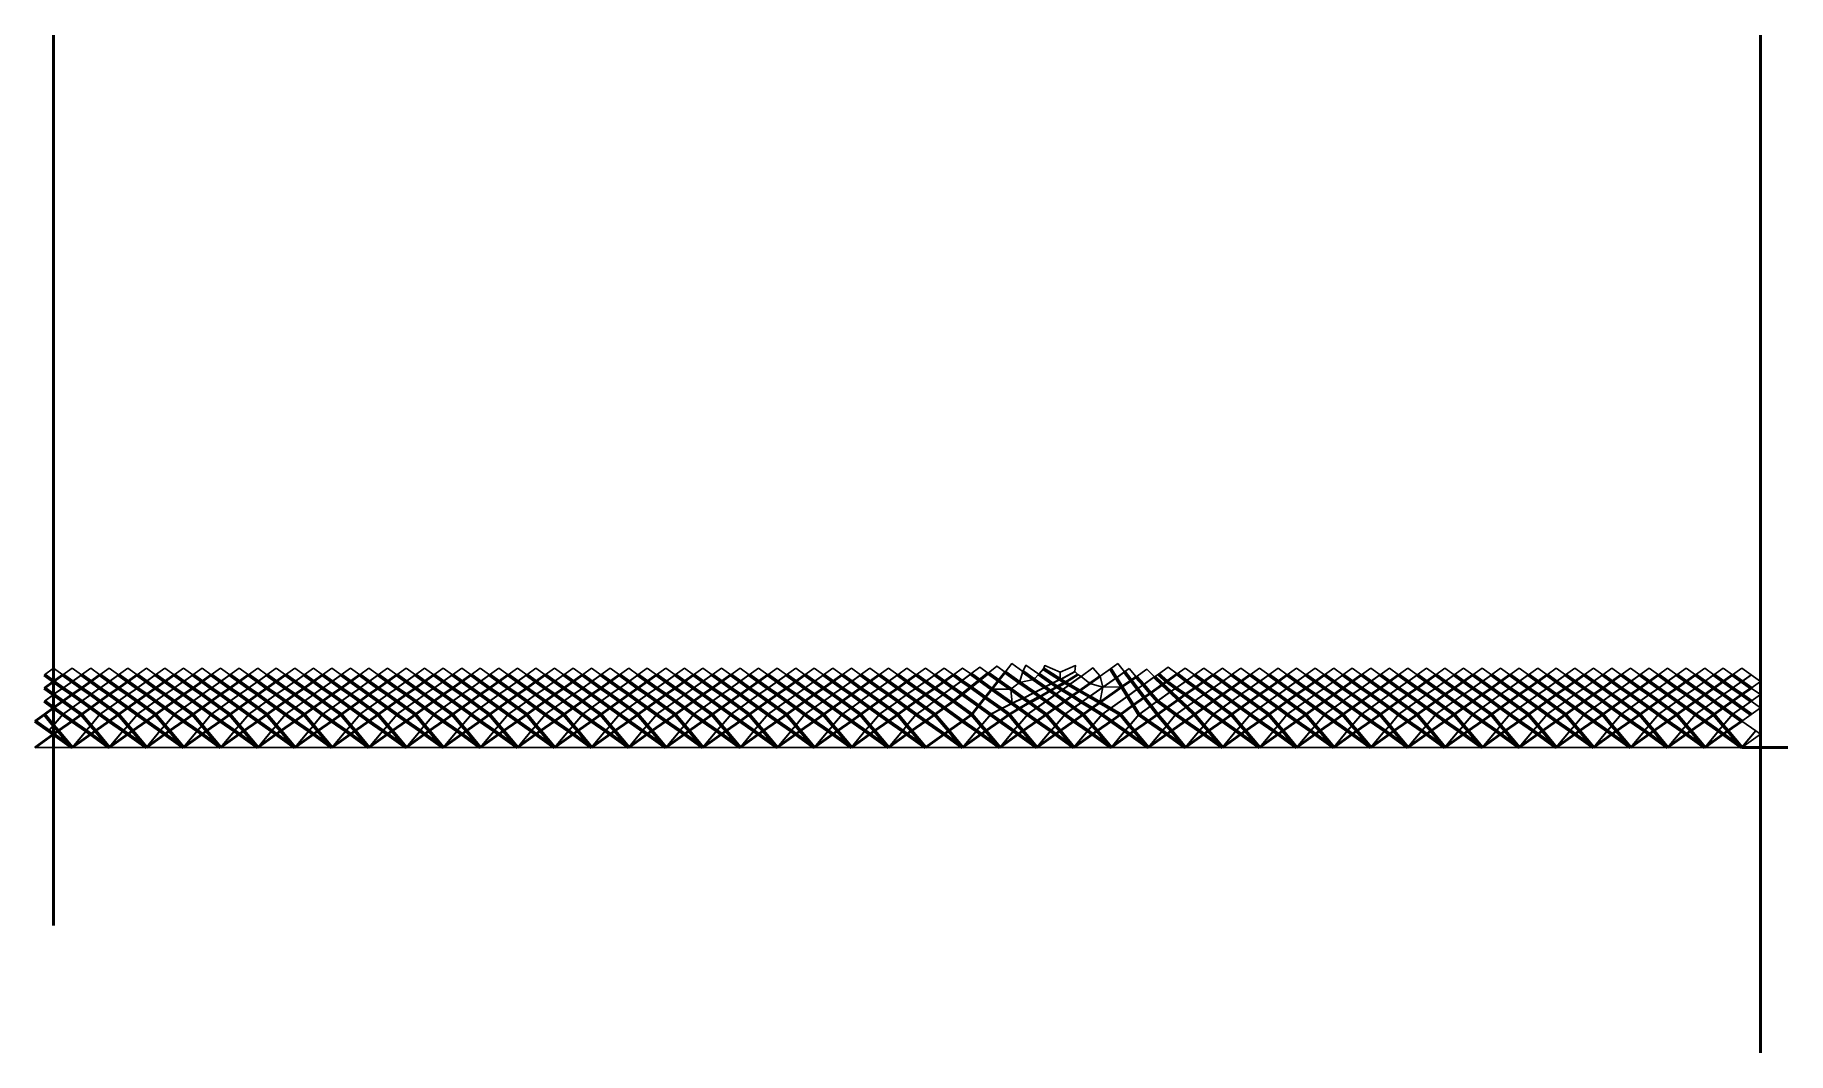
# Model space of a CAD drawing. Extents: x 0 to 145, y -25 to 59.
import ezdxf

# ---------------------------------------------------------------- set-up
doc = ezdxf.new("R2010")
doc.units = 0
doc.header["$MEASUREMENT"] = 0
doc.layers.add('Concrete bases', color=31, linetype='CONTINUOUS')
doc.layers.add('Concrete bases new', color=31, linetype='CONTINUOUS')
for name, color, linetype, lineweight in [('Tendons 1 internal', 50, 'CONTINUOUS', 50), ('Tendons 2 external', 201, 'CONTINUOUS', 35), ('Tendons 3 middle', 170, 'CONTINUOUS', 60), ('Основные линии', 50, 'CONTINUOUS', 50)]:
    doc.layers.add(name, color=color, linetype=linetype, lineweight=lineweight)

msp = doc.modelspace()

# ---------------------------------------------------------------- linework, layer by layer
at = {"layer": 'Concrete bases', "linetype": 'ByBlock', "ltscale": 100}
for points in [[(1.535001, 6.549824), (0.767501, 6.004006), (1.535001, 5.458187), (2.302501, 6.004006)], [(2.302501, 6.004006), (1.535001, 5.458187), (2.302501, 4.912369), (3.070001, 5.458187)], [(3.070001, 6.549824), (2.302501, 6.004006), (3.070001, 5.458187), (3.837501, 6.004006)], [(3.837501, 6.004006), (3.070001, 5.458187), (3.837501, 4.912368), (4.605001, 5.458187)], [(4.605001, 6.549824), (3.837501, 6.004006), (4.605001, 5.458187), (5.372501, 6.004006)], [(5.372501, 6.004006), (4.605001, 5.458187), (5.372501, 4.912368), (6.140001, 5.458187)], [(6.140001, 6.549824), (5.372501, 6.004006), (6.140001, 5.458187), (6.907501, 6.004006)], [(6.907501, 6.004006), (6.140001, 5.458187), (6.907501, 4.912368), (7.675001, 5.458187)], [(7.675001, 6.549824), (6.907501, 6.004006), (7.675001, 5.458187), (8.442501, 6.004006)], [(8.442501, 6.004006), (7.675001, 5.458187), (8.442501, 4.912368), (9.210001, 5.458187)], [(9.210001, 6.549824), (8.442501, 6.004006), (9.210001, 5.458187), (9.977501, 6.004006)], [(9.977501, 6.004006), (9.210001, 5.458187), (9.977501, 4.912368), (10.745001, 5.458187)], [(10.745001, 6.549824), (9.977501, 6.004006), (10.745001, 5.458187), (11.512501, 6.004006)], [(11.512501, 6.004006), (10.745001, 5.458187), (11.512501, 4.912368), (12.280001, 5.458187)], [(12.280001, 6.549824), (11.512501, 6.004006), (12.280001, 5.458187), (13.047501, 6.004006)], [(13.047501, 6.004006), (12.280001, 5.458187), (13.047501, 4.912368), (13.815001, 5.458187)], [(13.815001, 6.549824), (13.047501, 6.004006), (13.815001, 5.458187), (14.582501, 6.004006)], [(14.582501, 6.004006), (13.815001, 5.458187), (14.582501, 4.912368), (15.350001, 5.458187)], [(15.350001, 6.549824), (14.582501, 6.004006), (15.350001, 5.458187), (16.117501, 6.004006)], [(16.117501, 6.004006), (15.350001, 5.458187), (16.117501, 4.912368), (16.885001, 5.458187)], [(16.885001, 6.549824), (16.117501, 6.004006), (16.885001, 5.458187), (17.652501, 6.004006)], [(17.652501, 6.004006), (16.885001, 5.458187), (17.652501, 4.912368), (18.420001, 5.458187)], [(18.420001, 6.549824), (17.652501, 6.004006), (18.420001, 5.458187), (19.187501, 6.004006)], [(19.187501, 6.004006), (18.420001, 5.458187), (19.187501, 4.912368), (19.955001, 5.458187)], [(19.955001, 6.549824), (19.187501, 6.004006), (19.955001, 5.458187), (20.722501, 6.004006)], [(20.722501, 6.004006), (19.955001, 5.458187), (20.722501, 4.912368), (21.490001, 5.458187)], [(21.490001, 6.549824), (20.722501, 6.004006), (21.490001, 5.458187), (22.257501, 6.004006)], [(22.257501, 6.004006), (21.490001, 5.458187), (22.257501, 4.912368), (23.025001, 5.458187)], [(23.025001, 6.549824), (22.257501, 6.004006), (23.025001, 5.458187), (23.792501, 6.004006)], [(23.792501, 6.004006), (23.025001, 5.458187), (23.792501, 4.912368), (24.560001, 5.458187)], [(24.560001, 6.549824), (23.792501, 6.004006), (24.560001, 5.458187), (25.327501, 6.004006)], [(25.327501, 6.004006), (24.560001, 5.458187), (25.327501, 4.912368), (26.095001, 5.458187)], [(26.095001, 6.549824), (25.327501, 6.004006), (26.095001, 5.458187), (26.862501, 6.004006)], [(26.862501, 6.004006), (26.095001, 5.458187), (26.862501, 4.912368), (27.630001, 5.458187)], [(27.630001, 6.549824), (26.862501, 6.004006), (27.630001, 5.458187), (28.397501, 6.004006)], [(28.397501, 6.004006), (27.630001, 5.458187), (28.397501, 4.912368), (29.165001, 5.458187)], [(29.165001, 6.549824), (28.397501, 6.004006), (29.165001, 5.458187), (29.932501, 6.004006)], [(29.932501, 6.004006), (29.165001, 5.458187), (29.932501, 4.912368), (30.700001, 5.458187)], [(30.700001, 6.549824), (29.932501, 6.004006), (30.700001, 5.458187), (31.467501, 6.004006)], [(31.467501, 6.004005), (30.700001, 5.458187), (31.467501, 4.912368), (32.235001, 5.458187)], [(32.235001, 6.549824), (31.467501, 6.004006), (32.235001, 5.458187), (33.002501, 6.004006)], [(33.002501, 6.004005), (32.235001, 5.458187), (33.002501, 4.912368), (33.770001, 5.458187)], [(33.770001, 6.549824), (33.002501, 6.004005), (33.770001, 5.458187), (34.537501, 6.004005)], [(34.537501, 6.004005), (33.770001, 5.458187), (34.537501, 4.912368), (35.305001, 5.458187)], [(35.305001, 6.549824), (34.537501, 6.004005), (35.305001, 5.458187), (36.072501, 6.004005)], [(36.072501, 6.004005), (35.305001, 5.458187), (36.072501, 4.912368), (36.840001, 5.458187)], [(36.840001, 6.549824), (36.072501, 6.004005), (36.840001, 5.458187), (37.607501, 6.004005)], [(37.607501, 6.004005), (36.840001, 5.458187), (37.607501, 4.912368), (38.375001, 5.458187)], [(38.375001, 6.549824), (37.607501, 6.004005), (38.375001, 5.458187), (39.142501, 6.004005)], [(39.142501, 6.004005), (38.375001, 5.458187), (39.142501, 4.912368), (39.910001, 5.458187)], [(39.910001, 6.549824), (39.142501, 6.004005), (39.910001, 5.458187), (40.677501, 6.004005)], [(40.677501, 6.004005), (39.910001, 5.458187), (40.677501, 4.912368), (41.445001, 5.458187)], [(41.445001, 6.549824), (40.677501, 6.004005), (41.445001, 5.458187), (42.212501, 6.004005)], [(42.212501, 6.004005), (41.445001, 5.458187), (42.212501, 4.912368), (42.980001, 5.458187)], [(42.980001, 6.549824), (42.212501, 6.004005), (42.980001, 5.458187), (43.747501, 6.004005)], [(43.747501, 6.004005), (42.980001, 5.458187), (43.747501, 4.912368), (44.515001, 5.458187)], [(44.515001, 6.549824), (43.747501, 6.004005), (44.515001, 5.458187), (45.282501, 6.004005)], [(45.282501, 6.004005), (44.515001, 5.458187), (45.282501, 4.912368), (46.050001, 5.458187)], [(46.050001, 6.549824), (45.282501, 6.004005), (46.050001, 5.458187), (46.817501, 6.004005)], [(46.817501, 6.004005), (46.050001, 5.458187), (46.817501, 4.912368), (47.585001, 5.458187)], [(47.585001, 6.549824), (46.817501, 6.004005), (47.585001, 5.458187), (48.352501, 6.004005)], [(48.352501, 6.004005), (47.585001, 5.458187), (48.352501, 4.912368), (49.120001, 5.458187)], [(49.120001, 6.549824), (48.352501, 6.004005), (49.120001, 5.458187), (49.887501, 6.004005)], [(49.887501, 6.004005), (49.120001, 5.458187), (49.887501, 4.912368), (50.655001, 5.458187)], [(50.655001, 6.549824), (49.887501, 6.004005), (50.655001, 5.458187), (51.422501, 6.004005)], [(51.422501, 6.004005), (50.655001, 5.458187), (51.422501, 4.912368), (52.190001, 5.458187)], [(52.190001, 6.549824), (51.422501, 6.004005), (52.190001, 5.458187), (52.957501, 6.004005)], [(52.957502, 6.004005), (52.190002, 5.458187), (52.957502, 4.912368), (53.725002, 5.458187)], [(53.725001, 6.549824), (52.957501, 6.004005), (53.725001, 5.458187), (54.492501, 6.004005)], [(54.492502, 6.004005), (53.725002, 5.458187), (54.492502, 4.912368), (55.260002, 5.458187)], [(55.260002, 6.549824), (54.492502, 6.004005), (55.260002, 5.458187), (56.027502, 6.004005)], [(56.027502, 6.004005), (55.260002, 5.458187), (56.027502, 4.912368), (56.795002, 5.458187)], [(56.795002, 6.549824), (56.027502, 6.004005), (56.795002, 5.458187), (57.562502, 6.004005)], [(57.562502, 6.004005), (56.795002, 5.458187), (57.562502, 4.912368), (58.330002, 5.458187)], [(58.330002, 6.549824), (57.562502, 6.004005), (58.330002, 5.458187), (59.097502, 6.004005)], [(59.097502, 6.004005), (58.330002, 5.458187), (59.097502, 4.912368), (59.865002, 5.458187)], [(59.865002, 6.549824), (59.097502, 6.004005), (59.865002, 5.458187), (60.632502, 6.004005)], [(60.632502, 6.004005), (59.865002, 5.458187), (60.632502, 4.912368), (61.400002, 5.458187)], [(61.400002, 6.549824), (60.632502, 6.004005), (61.400002, 5.458187), (62.167502, 6.004005)], [(62.167502, 6.004005), (61.400002, 5.458187), (62.167502, 4.912368), (62.935002, 5.458187)], [(62.935002, 6.549824), (62.167502, 6.004005), (62.935002, 5.458187), (63.702502, 6.004005)], [(63.702502, 6.004005), (62.935002, 5.458187), (63.702502, 4.912368), (64.470002, 5.458187)], [(64.470002, 6.549824), (63.702502, 6.004005), (64.470002, 5.458187), (65.237502, 6.004005)], [(65.237502, 6.004005), (64.470002, 5.458187), (65.237502, 4.912368), (66.005002, 5.458187)], [(66.005002, 6.549824), (65.237502, 6.004005), (66.005002, 5.458187), (66.772502, 6.004005)], [(66.772502, 6.004005), (66.005002, 5.458187), (66.772502, 4.912368), (67.540002, 5.458187)], [(67.540002, 6.549824), (66.772502, 6.004005), (67.540002, 5.458187), (68.307502, 6.004005)], [(68.307502, 6.004005), (67.540002, 5.458187), (68.307502, 4.912368), (69.075002, 5.458187)], [(69.075002, 6.549824), (68.307502, 6.004005), (69.075002, 5.458187), (69.842502, 6.004005)], [(69.842502, 6.004005), (69.075002, 5.458187), (69.842502, 4.912368), (70.610002, 5.458187)], [(70.610002, 6.549824), (69.842502, 6.004005), (70.610002, 5.458187), (71.377502, 6.004005)], [(71.377502, 6.004005), (70.610002, 5.458187), (71.377502, 4.912368), (72.145002, 5.458187)], [(72.145002, 6.549824), (71.377502, 6.004005), (72.145002, 5.458187), (72.912502, 6.004005)], [(72.912502, 6.004005), (72.145002, 5.458187), (72.912502, 4.912368), (73.680002, 5.458187)], [(73.680002, 6.549824), (72.912502, 6.004005), (73.680002, 5.458187), (74.447502, 6.004005)], [(74.447502, 6.004005), (73.680002, 5.458187), (74.447502, 4.912368), (75.215002, 5.458187)], [(75.215002, 6.549824), (74.447502, 6.004005), (75.215002, 5.458187), (75.982502, 6.004005)], [(76.666345, 5.517682), (75.982503, 6.004006), (75.215003, 5.458187), (75.915576, 4.959965)], [(77.417113, 6.0754), (76.750003, 6.549825), (75.982503, 6.004006), (76.666345, 5.517682)], [(77.417113, 6.0754), (76.666345, 5.517682), (77.415981, 4.984567), (78.132721, 5.566485)], [(78.849461, 6.148402), (78.167882, 6.633117), (77.417113, 6.0754), (78.132721, 5.566485)], [(78.849461, 6.148402), (78.132721, 5.566485), (79.168802, 4.829661), (79.719235, 5.52985)], [(80.269669, 6.230038), (79.566201, 6.730319), (78.849461, 6.148402), (79.719235, 5.52985)], [(89.58758, 6.946356), (88.979126, 6.513646), (89.449801, 5.756736), (90.134234, 6.24348)], [(90.134234, 6.24348), (89.449801, 5.756736), (89.920476, 4.999826), (90.680887, 5.540603)], [(90.535968, 6.529179), (90.134234, 6.24348), (90.680887, 5.540603), (91.118851, 5.852067)], [(91.118851, 5.852067), (90.680887, 5.540603), (91.227541, 4.837726), (91.701734, 5.174956)], [(92.637522, 5.840454), (91.977526, 6.462726), (91.118851, 5.852067), (91.701734, 5.174956)], [(93.297518, 5.218183), (92.637522, 5.840454), (91.701734, 5.174956), (92.284618, 4.497844)], [(92.959758, 6.069617), (92.637522, 5.840454), (93.297518, 5.218183), (93.635001, 5.458189)], [(94.502642, 6.075224), (93.751832, 6.632912), (92.959758, 6.069617), (93.635001, 5.458189)], [(94.502642, 6.075224), (93.635001, 5.458189), (94.402501, 4.91237), (95.253452, 5.517536)], [(95.17, 6.549825), (94.502642, 6.075224), (95.253452, 5.517536), (95.9375, 6.004006)], [(96.705, 5.458188), (95.9375, 6.004006), (95.253452, 5.517536), (96.004262, 4.959848)], [(96.705002, 6.549824), (95.937502, 6.004005), (96.705002, 5.458186), (97.472502, 6.004005)], [(97.472502, 6.004005), (96.705002, 5.458186), (97.472502, 4.912368), (98.240002, 5.458186)], [(98.240002, 6.549824), (97.472502, 6.004005), (98.240002, 5.458186), (99.007502, 6.004005)], [(99.007502, 6.004005), (98.240002, 5.458186), (99.007502, 4.912368), (99.775002, 5.458186)], [(99.775002, 6.549824), (99.007502, 6.004005), (99.775002, 5.458186), (100.542502, 6.004005)], [(100.542502, 6.004005), (99.775002, 5.458186), (100.542502, 4.912368), (101.310002, 5.458186)], [(101.310002, 6.549824), (100.542502, 6.004005), (101.310002, 5.458186), (102.077502, 6.004005)], [(102.077502, 6.004005), (101.310002, 5.458186), (102.077502, 4.912368), (102.845002, 5.458186)], [(102.845002, 6.549824), (102.077502, 6.004005), (102.845002, 5.458186), (103.612502, 6.004005)], [(103.612502, 6.004005), (102.845002, 5.458186), (103.612502, 4.912368), (104.380002, 5.458186)], [(104.380002, 6.549824), (103.612502, 6.004005), (104.380002, 5.458186), (105.147502, 6.004005)], [(105.147502, 6.004005), (104.380002, 5.458186), (105.147502, 4.912368), (105.915002, 5.458186)], [(105.915002, 6.549824), (105.147502, 6.004005), (105.915002, 5.458186), (106.682502, 6.004005)], [(106.682502, 6.004005), (105.915002, 5.458186), (106.682502, 4.912368), (107.450002, 5.458186)], [(107.450002, 6.549823), (106.682502, 6.004005), (107.450002, 5.458186), (108.217502, 6.004005)], [(108.217502, 6.004005), (107.450002, 5.458186), (108.217502, 4.912368), (108.985002, 5.458186)], [(108.985002, 6.549823), (108.217502, 6.004005), (108.985002, 5.458186), (109.752502, 6.004005)], [(109.752502, 6.004005), (108.985002, 5.458186), (109.752502, 4.912368), (110.520002, 5.458186)], [(110.520002, 6.549823), (109.752502, 6.004005), (110.520002, 5.458186), (111.287502, 6.004005)], [(111.287502, 6.004005), (110.520002, 5.458186), (111.287502, 4.912368), (112.055002, 5.458186)], [(112.055002, 6.549823), (111.287502, 6.004005), (112.055002, 5.458186), (112.822502, 6.004005)], [(112.822502, 6.004005), (112.055002, 5.458186), (112.822502, 4.912368), (113.590002, 5.458186)], [(113.590002, 6.549823), (112.822502, 6.004005), (113.590002, 5.458186), (114.357502, 6.004005)], [(114.357502, 6.004005), (113.590002, 5.458186), (114.357502, 4.912368), (115.125002, 5.458186)], [(115.125002, 6.549823), (114.357502, 6.004005), (115.125002, 5.458186), (115.892502, 6.004005)], [(115.892502, 6.004005), (115.125002, 5.458186), (115.892502, 4.912368), (116.660002, 5.458186)], [(116.660002, 6.549823), (115.892502, 6.004005), (116.660002, 5.458186), (117.427502, 6.004005)], [(117.427502, 6.004005), (116.660002, 5.458186), (117.427502, 4.912368), (118.195002, 5.458186)], [(118.195002, 6.549823), (117.427502, 6.004005), (118.195002, 5.458186), (118.962502, 6.004005)], [(118.962502, 6.004005), (118.195002, 5.458186), (118.962502, 4.912368), (119.730002, 5.458186)], [(119.730002, 6.549823), (118.962502, 6.004005), (119.730002, 5.458186), (120.497502, 6.004005)], [(120.497502, 6.004005), (119.730002, 5.458186), (120.497502, 4.912368), (121.265002, 5.458186)], [(121.265002, 6.549823), (120.497502, 6.004005), (121.265002, 5.458186), (122.032502, 6.004005)], [(122.032502, 6.004005), (121.265002, 5.458186), (122.032502, 4.912368), (122.800002, 5.458186)], [(122.800002, 6.549823), (122.032502, 6.004005), (122.800002, 5.458186), (123.567502, 6.004005)], [(123.567502, 6.004005), (122.800002, 5.458186), (123.567502, 4.912367), (124.335002, 5.458186)], [(124.335002, 6.549823), (123.567502, 6.004005), (124.335002, 5.458186), (125.102502, 6.004005)], [(125.102502, 6.004005), (124.335002, 5.458186), (125.102502, 4.912367), (125.870002, 5.458186)], [(125.870002, 6.549823), (125.102502, 6.004005), (125.870002, 5.458186), (126.637502, 6.004005)], [(126.637502, 6.004005), (125.870002, 5.458186), (126.637502, 4.912367), (127.405002, 5.458186)], [(127.405002, 6.549823), (126.637502, 6.004005), (127.405002, 5.458186), (128.172502, 6.004005)], [(128.172502, 6.004005), (127.405002, 5.458186), (128.172502, 4.912367), (128.940002, 5.458186)], [(128.940002, 6.549823), (128.172502, 6.004005), (128.940002, 5.458186), (129.707502, 6.004005)], [(129.707502, 6.004005), (128.940002, 5.458186), (129.707502, 4.912367), (130.475002, 5.458186)], [(130.475002, 6.549823), (129.707502, 6.004005), (130.475002, 5.458186), (131.242502, 6.004005)], [(131.242502, 6.004005), (130.475002, 5.458186), (131.242502, 4.912367), (132.010002, 5.458186)], [(132.010002, 6.549823), (131.242502, 6.004005), (132.010002, 5.458186), (132.777502, 6.004005)], [(132.777502, 6.004005), (132.010002, 5.458186), (132.777502, 4.912367), (133.545002, 5.458186)], [(133.545002, 6.549823), (132.777502, 6.004005), (133.545002, 5.458186), (134.312502, 6.004005)], [(134.312502, 6.004005), (133.545002, 5.458186), (134.312502, 4.912367), (135.080002, 5.458186)], [(135.080002, 6.549823), (134.312502, 6.004005), (135.080002, 5.458186), (135.847502, 6.004005)], [(135.847502, 6.004005), (135.080002, 5.458186), (135.847502, 4.912367), (136.615002, 5.458186)], [(136.615002, 6.549823), (135.847502, 6.004005), (136.615002, 5.458186), (137.382502, 6.004005)], [(137.382502, 6.004005), (136.615002, 5.458186), (137.382502, 4.912367), (138.150002, 5.458186)], [(138.150002, 6.549823), (137.382502, 6.004005), (138.150002, 5.458186), (138.917502, 6.004005)], [(138.917502, 6.004005), (138.150002, 5.458186), (138.917502, 4.912367), (139.685002, 5.458186)], [(139.685002, 6.549823), (138.917502, 6.004005), (139.685002, 5.458186), (140.452502, 6.004005)], [(140.452502, 6.004005), (139.685002, 5.458186), (140.452502, 4.912367), (141.220002, 5.458186)], [(141.220002, 6.549823), (140.452502, 6.004005), (141.220002, 5.458186), (141.987502, 6.004005)], [(141.987489, 6.003998), (141.219989, 5.458179), (141.987489, 4.91236), (142.755002, 5.458179)], [(1.535002, 5.458188), (0.767502, 4.912369), (1.535002, 4.366551), (2.302502, 4.912369)], [(1.535002, 4.366551), (0.767502, 3.820732), (1.535002, 3.274913), (2.302502, 3.820732)], [(2.302502, 4.912369), (1.535002, 4.366551), (2.302502, 3.820732), (3.070002, 4.366551)], [(3.070002, 5.458188), (2.302502, 4.912369), (3.070002, 4.366551), (3.837502, 4.912369)], [(3.070002, 4.366551), (2.302502, 3.820732), (3.070002, 3.274913), (3.837502, 3.820732)], [(3.837502, 4.912369), (3.070002, 4.366551), (3.837502, 3.820732), (4.605002, 4.366551)], [(4.605002, 5.458188), (3.837502, 4.912369), (4.605002, 4.366551), (5.372502, 4.912369)], [(4.605002, 4.366551), (3.837502, 3.820732), (4.605002, 3.274913), (5.372502, 3.820732)], [(5.372502, 4.912369), (4.605002, 4.366551), (5.372502, 3.820732), (6.140002, 4.366551)], [(6.140002, 5.458188), (5.372502, 4.912369), (6.140002, 4.366551), (6.907502, 4.912369)], [(6.140002, 4.366551), (5.372502, 3.820732), (6.140002, 3.274913), (6.907502, 3.820732)], [(6.907502, 4.912369), (6.140002, 4.366551), (6.907502, 3.820732), (7.675002, 4.366551)], [(7.675002, 5.458188), (6.907502, 4.912369), (7.675002, 4.366551), (8.442502, 4.912369)], [(7.675002, 4.366551), (6.907502, 3.820732), (7.675002, 3.274913), (8.442502, 3.820732)], [(8.442502, 4.912369), (7.675002, 4.366551), (8.442502, 3.820732), (9.210002, 4.366551)], [(9.210002, 5.458188), (8.442502, 4.912369), (9.210002, 4.366551), (9.977502, 4.912369)], [(9.210002, 4.366551), (8.442502, 3.820732), (9.210002, 3.274913), (9.977502, 3.820732)], [(9.977502, 4.912369), (9.210002, 4.366551), (9.977502, 3.820732), (10.745002, 4.366551)], [(10.745002, 5.458188), (9.977502, 4.912369), (10.745002, 4.366551), (11.512502, 4.912369)], [(10.745002, 4.36655), (9.977502, 3.820732), (10.745002, 3.274913), (11.512502, 3.820732)], [(11.512502, 4.912369), (10.745002, 4.366551), (11.512502, 3.820732), (12.280002, 4.366551)], [(12.280002, 5.458188), (11.512502, 4.912369), (12.280002, 4.366551), (13.047502, 4.912369)], [(12.280002, 4.36655), (11.512502, 3.820732), (12.280002, 3.274913), (13.047502, 3.820732)], [(13.047502, 4.912369), (12.280002, 4.36655), (13.047502, 3.820732), (13.815002, 4.36655)], [(13.815002, 5.458188), (13.047502, 4.912369), (13.815002, 4.36655), (14.582502, 4.912369)], [(13.815002, 4.36655), (13.047502, 3.820732), (13.815002, 3.274913), (14.582502, 3.820732)], [(14.582502, 4.912369), (13.815002, 4.36655), (14.582502, 3.820732), (15.350002, 4.36655)], [(15.350002, 5.458188), (14.582502, 4.912369), (15.350002, 4.36655), (16.117502, 4.912369)], [(15.350002, 4.36655), (14.582502, 3.820732), (15.350002, 3.274913), (16.117502, 3.820732)], [(16.117502, 4.912369), (15.350002, 4.36655), (16.117502, 3.820732), (16.885002, 4.36655)], [(16.885002, 5.458188), (16.117502, 4.912369), (16.885002, 4.36655), (17.652502, 4.912369)], [(16.885002, 4.36655), (16.117502, 3.820732), (16.885002, 3.274913), (17.652502, 3.820732)], [(17.652502, 4.912369), (16.885002, 4.36655), (17.652502, 3.820732), (18.420002, 4.36655)], [(18.420002, 5.458188), (17.652502, 4.912369), (18.420002, 4.36655), (19.187502, 4.912369)], [(18.420002, 4.36655), (17.652502, 3.820732), (18.420002, 3.274913), (19.187502, 3.820732)], [(19.187502, 4.912369), (18.420002, 4.36655), (19.187502, 3.820732), (19.955002, 4.36655)], [(19.955002, 5.458188), (19.187502, 4.912369), (19.955002, 4.36655), (20.722502, 4.912369)], [(19.955002, 4.36655), (19.187502, 3.820732), (19.955002, 3.274913), (20.722502, 3.820732)], [(20.722502, 4.912369), (19.955002, 4.36655), (20.722502, 3.820732), (21.490002, 4.36655)], [(21.490002, 5.458188), (20.722502, 4.912369), (21.490002, 4.36655), (22.257502, 4.912369)], [(21.490002, 4.36655), (20.722502, 3.820732), (21.490002, 3.274913), (22.257502, 3.820732)], [(22.257502, 4.912369), (21.490002, 4.36655), (22.257502, 3.820732), (23.025002, 4.36655)], [(23.025002, 5.458188), (22.257502, 4.912369), (23.025002, 4.36655), (23.792502, 4.912369)], [(23.025002, 4.36655), (22.257502, 3.820732), (23.025002, 3.274913), (23.792502, 3.820732)], [(23.792502, 4.912369), (23.025002, 4.36655), (23.792502, 3.820732), (24.560002, 4.36655)], [(24.560002, 5.458188), (23.792502, 4.912369), (24.560002, 4.36655), (25.327502, 4.912369)], [(24.560002, 4.36655), (23.792502, 3.820732), (24.560002, 3.274913), (25.327502, 3.820732)], [(25.327502, 4.912369), (24.560002, 4.36655), (25.327502, 3.820732), (26.095002, 4.36655)], [(26.095002, 5.458188), (25.327502, 4.912369), (26.095002, 4.36655), (26.862502, 4.912369)], [(26.095002, 4.36655), (25.327502, 3.820732), (26.095002, 3.274913), (26.862502, 3.820732)], [(26.862502, 4.912369), (26.095002, 4.36655), (26.862502, 3.820732), (27.630002, 4.36655)], [(27.630002, 5.458188), (26.862502, 4.912369), (27.630002, 4.36655), (28.397502, 4.912369)], [(27.630002, 4.36655), (26.862502, 3.820732), (27.630002, 3.274913), (28.397502, 3.820732)], [(28.397502, 4.912369), (27.630002, 4.36655), (28.397502, 3.820732), (29.165002, 4.36655)], [(29.165002, 5.458188), (28.397502, 4.912369), (29.165002, 4.36655), (29.932502, 4.912369)], [(29.165002, 4.36655), (28.397502, 3.820732), (29.165002, 3.274913), (29.932502, 3.820732)], [(29.932502, 4.912369), (29.165002, 4.36655), (29.932502, 3.820732), (30.700002, 4.36655)], [(30.700002, 5.458188), (29.932502, 4.912369), (30.700002, 4.36655), (31.467502, 4.912369)], [(30.700002, 4.36655), (29.932502, 3.820732), (30.700002, 3.274913), (31.467502, 3.820732)], [(31.467502, 4.912369), (30.700002, 4.36655), (31.467502, 3.820732), (32.235002, 4.36655)], [(32.235002, 5.458188), (31.467502, 4.912369), (32.235002, 4.36655), (33.002502, 4.912369)], [(32.235002, 4.36655), (31.467502, 3.820732), (32.235002, 3.274913), (33.002502, 3.820732)], [(33.002502, 4.912369), (32.235002, 4.36655), (33.002502, 3.820732), (33.770002, 4.36655)], [(33.770002, 5.458188), (33.002502, 4.912369), (33.770002, 4.36655), (34.537502, 4.912369)], [(33.770002, 4.36655), (33.002502, 3.820732), (33.770002, 3.274913), (34.537502, 3.820732)], [(34.537502, 4.912369), (33.770002, 4.36655), (34.537502, 3.820732), (35.305002, 4.36655)], [(35.305002, 5.458188), (34.537502, 4.912369), (35.305002, 4.36655), (36.072502, 4.912369)], [(35.305002, 4.36655), (34.537502, 3.820732), (35.305002, 3.274913), (36.072502, 3.820732)], [(36.072502, 4.912369), (35.305002, 4.36655), (36.072502, 3.820732), (36.840002, 4.36655)], [(36.840002, 5.458188), (36.072502, 4.912369), (36.840002, 4.36655), (37.607502, 4.912369)], [(36.840002, 4.36655), (36.072502, 3.820732), (36.840002, 3.274913), (37.607502, 3.820732)], [(37.607502, 4.912369), (36.840002, 4.36655), (37.607502, 3.820732), (38.375002, 4.36655)], [(38.375002, 5.458188), (37.607502, 4.912369), (38.375002, 4.36655), (39.142502, 4.912369)], [(38.375002, 4.36655), (37.607502, 3.820732), (38.375002, 3.274913), (39.142502, 3.820732)], [(39.142502, 4.912369), (38.375002, 4.36655), (39.142502, 3.820732), (39.910002, 4.36655)], [(39.910002, 5.458188), (39.142502, 4.912369), (39.910002, 4.36655), (40.677502, 4.912369)], [(39.910002, 4.36655), (39.142502, 3.820732), (39.910002, 3.274913), (40.677502, 3.820732)], [(40.677502, 4.912369), (39.910002, 4.36655), (40.677502, 3.820732), (41.445002, 4.36655)], [(41.445002, 5.458187), (40.677502, 4.912369), (41.445002, 4.36655), (42.212502, 4.912369)], [(41.445003, 4.36655), (40.677503, 3.820732), (41.445003, 3.274913), (42.212503, 3.820732)], [(42.212502, 4.912369), (41.445002, 4.36655), (42.212502, 3.820732), (42.980002, 4.36655)], [(42.980002, 5.458187), (42.212502, 4.912369), (42.980002, 4.36655), (43.747502, 4.912369)], [(42.980003, 4.36655), (42.212503, 3.820732), (42.980003, 3.274913), (43.747503, 3.820732)], [(43.747503, 4.912369), (42.980003, 4.36655), (43.747503, 3.820732), (44.515003, 4.36655)], [(44.515003, 5.458187), (43.747503, 4.912369), (44.515003, 4.36655), (45.282503, 4.912369)], [(44.515003, 4.36655), (43.747503, 3.820732), (44.515003, 3.274913), (45.282503, 3.820732)], [(45.282503, 4.912369), (44.515003, 4.36655), (45.282503, 3.820732), (46.050003, 4.36655)], [(46.050003, 5.458187), (45.282503, 4.912369), (46.050003, 4.36655), (46.817503, 4.912369)], [(46.050003, 4.36655), (45.282503, 3.820732), (46.050003, 3.274913), (46.817503, 3.820732)], [(46.817503, 4.912369), (46.050003, 4.36655), (46.817503, 3.820732), (47.585003, 4.36655)], [(47.585003, 5.458187), (46.817503, 4.912369), (47.585003, 4.36655), (48.352503, 4.912369)], [(47.585003, 4.36655), (46.817503, 3.820732), (47.585003, 3.274913), (48.352503, 3.820732)], [(48.352503, 4.912369), (47.585003, 4.36655), (48.352503, 3.820732), (49.120003, 4.36655)], [(49.120003, 5.458187), (48.352503, 4.912369), (49.120003, 4.36655), (49.887503, 4.912369)], [(49.120003, 4.36655), (48.352503, 3.820732), (49.120003, 3.274913), (49.887503, 3.820732)], [(49.887503, 4.912369), (49.120003, 4.36655), (49.887503, 3.820732), (50.655003, 4.36655)], [(50.655003, 5.458187), (49.887503, 4.912369), (50.655003, 4.36655), (51.422503, 4.912369)], [(50.655003, 4.36655), (49.887503, 3.820732), (50.655003, 3.274913), (51.422503, 3.820732)], [(51.422503, 4.912369), (50.655003, 4.36655), (51.422503, 3.820732), (52.190003, 4.36655)], [(52.190003, 5.458187), (51.422503, 4.912369), (52.190003, 4.36655), (52.957503, 4.912369)], [(52.190003, 4.36655), (51.422503, 3.820732), (52.190003, 3.274913), (52.957503, 3.820732)], [(52.957503, 4.912369), (52.190003, 4.36655), (52.957503, 3.820732), (53.725003, 4.36655)], [(53.725003, 5.458187), (52.957503, 4.912369), (53.725003, 4.36655), (54.492503, 4.912369)], [(53.725003, 4.36655), (52.957503, 3.820732), (53.725003, 3.274913), (54.492503, 3.820732)], [(54.492503, 4.912369), (53.725003, 4.36655), (54.492503, 3.820732), (55.260003, 4.36655)], [(55.260003, 5.458187), (54.492503, 4.912369), (55.260003, 4.36655), (56.027503, 4.912369)], [(55.260003, 4.36655), (54.492503, 3.820732), (55.260003, 3.274913), (56.027503, 3.820732)], [(56.027503, 4.912369), (55.260003, 4.36655), (56.027503, 3.820732), (56.795003, 4.36655)], [(56.795003, 5.458187), (56.027503, 4.912369), (56.795003, 4.36655), (57.562503, 4.912369)], [(56.795003, 4.36655), (56.027503, 3.820731), (56.795003, 3.274913), (57.562503, 3.820731)], [(57.562503, 4.912369), (56.795003, 4.36655), (57.562503, 3.820732), (58.330003, 4.36655)], [(58.330003, 5.458187), (57.562503, 4.912369), (58.330003, 4.36655), (59.097503, 4.912369)], [(58.330003, 4.36655), (57.562503, 3.820731), (58.330003, 3.274913), (59.097503, 3.820731)], [(59.097503, 4.912369), (58.330003, 4.36655), (59.097503, 3.820731), (59.865003, 4.36655)], [(59.865003, 5.458187), (59.097503, 4.912369), (59.865003, 4.36655), (60.632503, 4.912369)], [(59.865003, 4.36655), (59.097503, 3.820731), (59.865003, 3.274913), (60.632503, 3.820731)], [(60.632503, 4.912369), (59.865003, 4.36655), (60.632503, 3.820731), (61.400003, 4.36655)], [(61.400003, 5.458187), (60.632503, 4.912369), (61.400003, 4.36655), (62.167503, 4.912369)], [(61.400003, 4.36655), (60.632503, 3.820731), (61.400003, 3.274913), (62.167503, 3.820731)], [(62.167503, 4.912369), (61.400003, 4.36655), (62.167503, 3.820731), (62.935003, 4.36655)], [(62.935003, 5.458187), (62.167503, 4.912369), (62.935003, 4.36655), (63.702503, 4.912369)], [(62.935003, 4.36655), (62.167503, 3.820731), (62.935003, 3.274913), (63.702503, 3.820731)], [(63.702503, 4.912369), (62.935003, 4.36655), (63.702503, 3.820731), (64.470003, 4.36655)], [(64.470003, 5.458187), (63.702503, 4.912369), (64.470003, 4.36655), (65.237503, 4.912369)], [(64.470003, 4.36655), (63.702503, 3.820731), (64.470003, 3.274913), (65.237503, 3.820731)], [(65.237503, 4.912369), (64.470003, 4.36655), (65.237503, 3.820731), (66.005003, 4.36655)], [(66.005003, 5.458187), (65.237503, 4.912369), (66.005003, 4.36655), (66.772503, 4.912369)], [(66.005003, 4.36655), (65.237503, 3.820731), (66.005003, 3.274913), (66.772503, 3.820731)], [(66.772503, 4.912369), (66.005003, 4.36655), (66.772503, 3.820731), (67.540003, 4.36655)], [(67.540003, 5.458187), (66.772503, 4.912369), (67.540003, 4.36655), (68.307503, 4.912369)], [(67.540003, 4.36655), (66.772503, 3.820731), (67.540003, 3.274913), (68.307503, 3.820731)], [(68.307503, 4.912369), (67.540003, 4.36655), (68.307503, 3.820731), (69.075003, 4.36655)], [(69.075003, 5.458187), (68.307503, 4.912369), (69.075003, 4.36655), (69.842503, 4.912369)], [(69.075003, 4.36655), (68.307503, 3.820731), (69.075003, 3.274913), (69.842503, 3.820731)], [(69.842503, 4.912369), (69.075003, 4.36655), (69.842503, 3.820731), (70.610003, 4.36655)], [(70.610003, 5.458187), (69.842503, 4.912369), (70.610003, 4.36655), (71.377503, 4.912369)], [(70.610003, 4.36655), (69.842503, 3.820731), (70.610003, 3.274913), (71.377503, 3.820731)], [(71.377503, 4.912369), (70.610003, 4.36655), (71.377503, 3.820731), (72.145003, 4.36655)], [(72.145003, 5.458187), (71.377503, 4.912369), (72.145003, 4.36655), (72.912503, 4.912369)], [(72.145003, 4.36655), (71.377503, 3.820731), (72.145003, 3.274913), (72.912503, 3.820731)], [(72.912503, 4.912369), (72.145003, 4.36655), (72.912503, 3.820731), (73.680003, 4.36655)], [(73.680003, 5.458187), (72.912503, 4.912369), (73.680003, 4.36655), (74.447503, 4.912369)], [(73.680003, 4.36655), (72.912503, 3.820732), (73.66327, 3.286813), (74.414038, 3.84453)], [(75.164807, 4.402248), (74.447503, 4.912369), (73.680003, 4.36655), (74.414038, 3.84453)], [(75.215001, 3.274915), (75.982501, 3.820733), (75.164807, 4.402248), (74.414038, 3.84453)], [(75.915576, 4.959965), (75.215003, 5.458187), (74.447503, 4.912369), (75.164807, 4.402248)], [(75.915576, 4.959965), (75.164807, 4.402248), (75.982501, 3.820733), (76.699241, 4.40265)], [(77.415981, 4.984567), (76.666345, 5.517682), (75.915576, 4.959965), (76.699241, 4.40265)], [(75.982501, 3.820733), (77.517502, 2.729097), (78.067935, 3.429284), (76.699241, 4.40265)], [(78.618368, 4.129473), (77.415981, 4.984567), (76.699241, 4.40265), (78.067935, 3.429284)], [(78.132721, 5.566485), (77.415981, 4.984567), (78.618368, 4.129473), (79.168802, 4.829661)], [(79.168802, 4.829661), (78.618368, 4.129473), (79.954124, 3.179531), (80.855746, 3.629967)], [(83.141203, 4.187906), (82.658991, 4.530838), (81.757369, 4.080402), (82.289969, 3.701636)], [(83.992437, 4.674176), (83.560614, 4.981273), (82.658991, 4.530838), (83.141203, 4.187906)], [(83.141203, 4.187906), (83.657503, 3.820731), (84.425046, 4.36652), (83.992437, 4.674176)], [(84.581591, 5.010732), (84.152265, 5.276852), (83.560614, 4.981273), (83.992437, 4.674176)], [(84.425003, 4.36655), (83.657503, 3.820731), (84.425003, 3.274913), (85.192503, 3.820731)], [(84.981959, 4.762561), (84.581591, 5.010732), (83.992437, 4.674176), (84.425046, 4.36652)], [(85.22202, 5.376579), (84.818846, 5.609865), (84.152265, 5.276852), (84.581591, 5.010732)], [(84.425046, 4.36652), (84.981959, 4.762561), (85.80205, 4.254222), (85.192503, 3.820731)], [(85.565728, 5.1777), (85.22202, 5.376579), (84.581591, 5.010732), (84.981959, 4.762561)], [(85.565728, 5.1777), (84.981959, 4.762561), (85.80205, 4.254222), (86.412024, 4.688014)], [(86.412024, 4.688014), (85.80205, 4.254222), (86.6222, 3.745847), (87.258393, 4.198284)], [(89.920476, 4.999826), (88.104762, 3.708555), (88.951132, 3.218825), (90.391151, 4.242916)], [(90.680887, 5.540603), (89.920476, 4.999826), (90.391151, 4.242916), (91.227541, 4.837726)], [(91.227541, 4.837726), (90.391151, 4.242916), (90.861826, 3.486006), (91.774194, 4.134849)], [(91.701734, 5.174956), (91.227541, 4.837726), (91.774194, 4.134849), (92.284618, 4.497844)], [(92.284618, 4.497844), (91.774194, 4.134849), (92.320848, 3.431972), (92.867501, 3.820733)], [(93.957514, 4.595911), (93.297518, 5.218183), (92.284618, 4.497844), (92.867501, 3.820733)], [(93.957514, 4.595911), (92.867501, 3.820733), (93.635001, 3.274914), (94.617509, 3.973639)], [(93.635001, 5.458189), (93.297518, 5.218183), (93.957514, 4.595911), (94.402501, 4.91237)], [(94.402501, 4.91237), (93.957514, 4.595911), (94.617509, 3.973639), (95.170001, 4.366551)], [(95.253452, 5.517536), (94.402501, 4.91237), (95.170001, 4.366551), (96.004262, 4.959848)], [(95.170001, 4.366551), (94.617509, 3.973639), (95.277505, 3.351367), (95.937501, 3.820733)], [(96.755072, 4.40216), (96.004262, 4.959848), (95.170001, 4.366551), (95.937501, 3.820733)], [(95.937501, 3.820733), (96.755072, 4.40216), (97.505881, 3.844472), (96.705002, 3.274915)], [(97.4725, 4.912369), (96.705, 5.458188), (96.004262, 4.959848), (96.755072, 4.40216)], [(96.755072, 4.40216), (97.472503, 4.912368), (98.240001, 4.366551), (97.505881, 3.844472)], [(98.240003, 5.458187), (97.472503, 4.912368), (98.240003, 4.36655), (99.007503, 4.912368)], [(99.007501, 3.820733), (98.240001, 4.366551), (97.505881, 3.844472), (98.256691, 3.286784)], [(99.007503, 4.912368), (98.240003, 4.36655), (99.007503, 3.820731), (99.775003, 4.36655)], [(99.775003, 5.458187), (99.007503, 4.912368), (99.775003, 4.36655), (100.542503, 4.912368)], [(99.775003, 4.36655), (99.007503, 3.820731), (99.775003, 3.274913), (100.542503, 3.820731)], [(100.542503, 4.912368), (99.775003, 4.36655), (100.542503, 3.820731), (101.310003, 4.36655)], [(101.310003, 5.458187), (100.542503, 4.912368), (101.310003, 4.36655), (102.077503, 4.912368)], [(101.310003, 4.36655), (100.542503, 3.820731), (101.310003, 3.274913), (102.077503, 3.820731)], [(102.077503, 4.912368), (101.310003, 4.36655), (102.077503, 3.820731), (102.845003, 4.36655)], [(102.845003, 5.458187), (102.077503, 4.912368), (102.845003, 4.36655), (103.612503, 4.912368)], [(102.845003, 4.36655), (102.077503, 3.820731), (102.845003, 3.274912), (103.612503, 3.820731)], [(103.612503, 4.912368), (102.845003, 4.36655), (103.612503, 3.820731), (104.380003, 4.36655)], [(104.380003, 5.458187), (103.612503, 4.912368), (104.380003, 4.36655), (105.147503, 4.912368)], [(104.380003, 4.36655), (103.612503, 3.820731), (104.380003, 3.274912), (105.147503, 3.820731)], [(105.147503, 4.912368), (104.380003, 4.36655), (105.147503, 3.820731), (105.915003, 4.36655)], [(105.915003, 5.458187), (105.147503, 4.912368), (105.915003, 4.36655), (106.682503, 4.912368)], [(105.915003, 4.36655), (105.147503, 3.820731), (105.915003, 3.274912), (106.682503, 3.820731)], [(106.682503, 4.912368), (105.915003, 4.36655), (106.682503, 3.820731), (107.450003, 4.36655)], [(107.450003, 5.458187), (106.682503, 4.912368), (107.450003, 4.36655), (108.217503, 4.912368)], [(107.450003, 4.36655), (106.682503, 3.820731), (107.450003, 3.274912), (108.217503, 3.820731)], [(108.217503, 4.912368), (107.450003, 4.36655), (108.217503, 3.820731), (108.985003, 4.36655)], [(108.985003, 5.458187), (108.217503, 4.912368), (108.985003, 4.36655), (109.752503, 4.912368)], [(108.985003, 4.36655), (108.217503, 3.820731), (108.985003, 3.274912), (109.752503, 3.820731)], [(109.752503, 4.912368), (108.985003, 4.36655), (109.752503, 3.820731), (110.520003, 4.36655)], [(110.520003, 5.458187), (109.752503, 4.912368), (110.520003, 4.36655), (111.287503, 4.912368)], [(110.520003, 4.36655), (109.752503, 3.820731), (110.520003, 3.274912), (111.287503, 3.820731)], [(111.287503, 4.912368), (110.520003, 4.36655), (111.287503, 3.820731), (112.055003, 4.36655)], [(112.055003, 5.458187), (111.287503, 4.912368), (112.055003, 4.36655), (112.822503, 4.912368)], [(112.055003, 4.36655), (111.287503, 3.820731), (112.055003, 3.274912), (112.822503, 3.820731)], [(112.822503, 4.912368), (112.055003, 4.36655), (112.822503, 3.820731), (113.590003, 4.36655)], [(113.590003, 5.458187), (112.822503, 4.912368), (113.590003, 4.36655), (114.357503, 4.912368)], [(113.590003, 4.36655), (112.822503, 3.820731), (113.590003, 3.274912), (114.357503, 3.820731)], [(114.357503, 4.912368), (113.590003, 4.36655), (114.357503, 3.820731), (115.125003, 4.36655)], [(115.125003, 5.458187), (114.357503, 4.912368), (115.125003, 4.36655), (115.892503, 4.912368)], [(115.125003, 4.36655), (114.357503, 3.820731), (115.125003, 3.274912), (115.892503, 3.820731)], [(115.892503, 4.912368), (115.125003, 4.36655), (115.892503, 3.820731), (116.660003, 4.36655)], [(116.660003, 5.458187), (115.892503, 4.912368), (116.660003, 4.36655), (117.427503, 4.912368)], [(116.660003, 4.36655), (115.892503, 3.820731), (116.660003, 3.274912), (117.427503, 3.820731)], [(117.427503, 4.912368), (116.660003, 4.36655), (117.427503, 3.820731), (118.195003, 4.36655)], [(118.195003, 5.458187), (117.427503, 4.912368), (118.195003, 4.36655), (118.962503, 4.912368)], [(118.195003, 4.36655), (117.427503, 3.820731), (118.195003, 3.274912), (118.962503, 3.820731)], [(118.962503, 4.912368), (118.195003, 4.36655), (118.962503, 3.820731), (119.730003, 4.36655)], [(119.730003, 5.458187), (118.962503, 4.912368), (119.730003, 4.36655), (120.497503, 4.912368)], [(119.730003, 4.36655), (118.962503, 3.820731), (119.730003, 3.274912), (120.497503, 3.820731)], [(120.497503, 4.912368), (119.730003, 4.36655), (120.497503, 3.820731), (121.265003, 4.36655)], [(121.265003, 5.458187), (120.497503, 4.912368), (121.265003, 4.36655), (122.032503, 4.912368)], [(121.265003, 4.36655), (120.497503, 3.820731), (121.265003, 3.274912), (122.032503, 3.820731)], [(122.032503, 4.912368), (121.265003, 4.36655), (122.032503, 3.820731), (122.800003, 4.36655)], [(122.800003, 5.458187), (122.032503, 4.912368), (122.800003, 4.36655), (123.567503, 4.912368)], [(122.800003, 4.36655), (122.032503, 3.820731), (122.800003, 3.274912), (123.567503, 3.820731)], [(123.567503, 4.912368), (122.800003, 4.36655), (123.567503, 3.820731), (124.335003, 4.36655)], [(124.335003, 5.458187), (123.567503, 4.912368), (124.335003, 4.36655), (125.102503, 4.912368)], [(124.335003, 4.36655), (123.567503, 3.820731), (124.335003, 3.274912), (125.102503, 3.820731)], [(125.102503, 4.912368), (124.335003, 4.36655), (125.102503, 3.820731), (125.870003, 4.36655)], [(125.870003, 5.458187), (125.102503, 4.912368), (125.870003, 4.36655), (126.637503, 4.912368)], [(125.870003, 4.36655), (125.102503, 3.820731), (125.870003, 3.274912), (126.637503, 3.820731)], [(126.637503, 4.912368), (125.870003, 4.36655), (126.637503, 3.820731), (127.405003, 4.36655)], [(127.405003, 5.458187), (126.637503, 4.912368), (127.405003, 4.36655), (128.172503, 4.912368)], [(127.405003, 4.36655), (126.637503, 3.820731), (127.405003, 3.274912), (128.172503, 3.820731)], [(128.172503, 4.912368), (127.405003, 4.36655), (128.172503, 3.820731), (128.940003, 4.36655)], [(128.940003, 5.458187), (128.172503, 4.912368), (128.940003, 4.36655), (129.707503, 4.912368)], [(128.940003, 4.36655), (128.172503, 3.820731), (128.940003, 3.274912), (129.707503, 3.820731)], [(129.707503, 4.912368), (128.940003, 4.36655), (129.707503, 3.820731), (130.475003, 4.36655)], [(130.475003, 5.458187), (129.707503, 4.912368), (130.475003, 4.36655), (131.242503, 4.912368)], [(130.475003, 4.366549), (129.707503, 3.820731), (130.475003, 3.274912), (131.242503, 3.820731)], [(131.242503, 4.912368), (130.475003, 4.36655), (131.242503, 3.820731), (132.010003, 4.36655)], [(132.010003, 5.458187), (131.242503, 4.912368), (132.010003, 4.36655), (132.777503, 4.912368)], [(132.010003, 4.366549), (131.242503, 3.820731), (132.010003, 3.274912), (132.777503, 3.820731)], [(132.777503, 4.912368), (132.010003, 4.366549), (132.777503, 3.820731), (133.545003, 4.366549)], [(133.545003, 5.458187), (132.777503, 4.912368), (133.545003, 4.366549), (134.312503, 4.912368)], [(133.545003, 4.366549), (132.777503, 3.820731), (133.545003, 3.274912), (134.312503, 3.820731)], [(134.312503, 4.912368), (133.545003, 4.366549), (134.312503, 3.820731), (135.080003, 4.366549)], [(135.080003, 5.458187), (134.312503, 4.912368), (135.080003, 4.366549), (135.847503, 4.912368)], [(135.080003, 4.366549), (134.312503, 3.820731), (135.080003, 3.274912), (135.847503, 3.820731)], [(135.847503, 4.912368), (135.080003, 4.366549), (135.847503, 3.820731), (136.615003, 4.366549)], [(136.615003, 5.458187), (135.847503, 4.912368), (136.615003, 4.366549), (137.382503, 4.912368)], [(136.615003, 4.366549), (135.847503, 3.820731), (136.615003, 3.274912), (137.382503, 3.820731)], [(137.382503, 4.912368), (136.615003, 4.366549), (137.382503, 3.820731), (138.150003, 4.366549)], [(138.150003, 5.458187), (137.382503, 4.912368), (138.150003, 4.366549), (138.917503, 4.912368)], [(138.150003, 4.366549), (137.382503, 3.820731), (138.150003, 3.274912), (138.917503, 3.820731)], [(138.917503, 4.912368), (138.150003, 4.366549), (138.917503, 3.820731), (139.685003, 4.366549)], [(139.685003, 5.458187), (138.917503, 4.912368), (139.685003, 4.366549), (140.452503, 4.912368)], [(139.685003, 4.366549), (138.917503, 3.820731), (139.685003, 3.274912), (140.452503, 3.820731)], [(140.452503, 4.912368), (139.685003, 4.366549), (140.452503, 3.820731), (141.220003, 4.366549)], [(141.220003, 5.458187), (140.452503, 4.912368), (141.220003, 4.366549), (141.987503, 4.912368)], [(141.220003, 4.366549), (140.452503, 3.820731), (141.220003, 3.274912), (141.987503, 3.820731)], [(141.987489, 4.912362), (141.219989, 4.366543), (141.987489, 3.820724), (142.755002, 4.366543)], [(2.302502, 2.729095), (1.535002, 1.819397), (0.767502, 2.729095), (1.535002, 3.274913)], [(2.302502, 3.820732), (1.535002, 3.274913), (2.302502, 2.729095), (3.070002, 3.274913)], [(3.070002, 2.183276), (2.302502, 2.729095), (3.070002, 3.274913), (3.837502, 2.729095)], [(3.837502, 3.820732), (3.070002, 3.274913), (3.837502, 2.729095), (4.605002, 3.274913)], [(5.372502, 2.729095), (4.605002, 1.819397), (3.837502, 2.729095), (4.605002, 3.274913)], [(5.372502, 3.820732), (4.605002, 3.274913), (5.372502, 2.729095), (6.140002, 3.274913)], [(6.140002, 2.183276), (5.372502, 2.729095), (6.140002, 3.274913), (6.907502, 2.729095)], [(6.907502, 3.820732), (6.140002, 3.274913), (6.907502, 2.729095), (7.675002, 3.274913)], [(8.442501, 2.729096), (7.675001, 1.819398), (6.907501, 2.729096), (7.675001, 3.274914)], [(8.442502, 3.820732), (7.675002, 3.274913), (8.442502, 2.729095), (9.210002, 3.274913)], [(9.210001, 2.183277), (8.442501, 2.729096), (9.210001, 3.274914), (9.977501, 2.729096)], [(9.977502, 3.820732), (9.210002, 3.274913), (9.977502, 2.729095), (10.745002, 3.274913)], [(11.512501, 2.729096), (10.745001, 1.819398), (9.977501, 2.729096), (10.745001, 3.274914)], [(11.512502, 3.820732), (10.745002, 3.274913), (11.512502, 2.729095), (12.280002, 3.274913)], [(12.280001, 2.183277), (11.512501, 2.729096), (12.280001, 3.274915), (13.047501, 2.729096)], [(13.047502, 3.820732), (12.280002, 3.274913), (13.047502, 2.729095), (13.815002, 3.274913)], [(14.582501, 2.729096), (13.815001, 1.819398), (13.047501, 2.729096), (13.815001, 3.274915)], [(14.582502, 3.820732), (13.815002, 3.274913), (14.582502, 2.729095), (15.350002, 3.274913)], [(15.350001, 2.183277), (14.582501, 2.729096), (15.350001, 3.274915), (16.117501, 2.729096)], [(16.117502, 3.820732), (15.350002, 3.274913), (16.117502, 2.729095), (16.885002, 3.274913)], [(17.652501, 2.729096), (16.885001, 1.819398), (16.117501, 2.729096), (16.885001, 3.274915)], [(17.652502, 3.820732), (16.885002, 3.274913), (17.652502, 2.729095), (18.420002, 3.274913)], [(18.420001, 2.183277), (17.652501, 2.729096), (18.420001, 3.274915), (19.187501, 2.729096)], [(19.187502, 3.820732), (18.420002, 3.274913), (19.187502, 2.729095), (19.955002, 3.274913)], [(20.722501, 2.729096), (19.955001, 1.819398), (19.187501, 2.729096), (19.955001, 3.274914)], [(20.722502, 3.820732), (19.955002, 3.274913), (20.722502, 2.729095), (21.490002, 3.274913)], [(21.490001, 2.183277), (20.722501, 2.729096), (21.490001, 3.274915), (22.257501, 2.729096)], [(22.257502, 3.820732), (21.490002, 3.274913), (22.257502, 2.729095), (23.025002, 3.274913)], [(23.792501, 2.729096), (23.025001, 1.819398), (22.257501, 2.729096), (23.025001, 3.274914)], [(23.792502, 3.820732), (23.025002, 3.274913), (23.792502, 2.729095), (24.560002, 3.274913)], [(24.560001, 2.183277), (23.792501, 2.729096), (24.560001, 3.274914), (25.327501, 2.729096)], [(25.327502, 3.820732), (24.560002, 3.274913), (25.327502, 2.729095), (26.095002, 3.274913)], [(26.862501, 2.729096), (26.095001, 1.819398), (25.327501, 2.729096), (26.095001, 3.274914)], [(26.862502, 3.820732), (26.095002, 3.274913), (26.862502, 2.729095), (27.630002, 3.274913)], [(27.630001, 2.183277), (26.862501, 2.729096), (27.630001, 3.274915), (28.397501, 2.729096)], [(28.397502, 3.820732), (27.630002, 3.274913), (28.397502, 2.729094), (29.165002, 3.274913)], [(29.932501, 2.729096), (29.165001, 1.819398), (28.397501, 2.729096), (29.165001, 3.274915)], [(29.932502, 3.820732), (29.165002, 3.274913), (29.932502, 2.729094), (30.700002, 3.274913)], [(30.700001, 2.183277), (29.932501, 2.729096), (30.700001, 3.274915), (31.467501, 2.729096)], [(31.467502, 3.820732), (30.700002, 3.274913), (31.467502, 2.729094), (32.235002, 3.274913)], [(33.002501, 2.729096), (32.235001, 1.819398), (31.467501, 2.729096), (32.235001, 3.274915)], [(33.002502, 3.820732), (32.235002, 3.274913), (33.002502, 2.729094), (33.770002, 3.274913)], [(33.770001, 2.183278), (33.002501, 2.729096), (33.770001, 3.274915), (34.537501, 2.729096)], [(34.537502, 3.820732), (33.770002, 3.274913), (34.537502, 2.729094), (35.305002, 3.274913)], [(36.072501, 2.729096), (35.305001, 1.819398), (34.537501, 2.729096), (35.305001, 3.274915)], [(36.072502, 3.820732), (35.305002, 3.274913), (36.072502, 2.729094), (36.840002, 3.274913)], [(36.840001, 2.183277), (36.072501, 2.729096), (36.840001, 3.274915), (37.607501, 2.729096)], [(37.607503, 3.820732), (36.840003, 3.274913), (37.607503, 2.729094), (38.375003, 3.274913)], [(39.142501, 2.729096), (38.375001, 1.819398), (37.607501, 2.729096), (38.375001, 3.274915)], [(39.142503, 3.820732), (38.375003, 3.274913), (39.142503, 2.729094), (39.910003, 3.274913)], [(39.910001, 2.183277), (39.142501, 2.729096), (39.910001, 3.274915), (40.677501, 2.729096)], [(40.677503, 3.820732), (39.910003, 3.274913), (40.677503, 2.729094), (41.445003, 3.274913)], [(42.212501, 2.729096), (41.445001, 1.819398), (40.677501, 2.729096), (41.445001, 3.274915)], [(42.212503, 3.820732), (41.445003, 3.274913), (42.212503, 2.729094), (42.980003, 3.274913)], [(42.980002, 2.183278), (42.212502, 2.729096), (42.980002, 3.274915), (43.747502, 2.729096)], [(43.747503, 3.820732), (42.980003, 3.274913), (43.747503, 2.729094), (44.515003, 3.274913)], [(45.282502, 2.729096), (44.515002, 1.819399), (43.747502, 2.729096), (44.515002, 3.274915)], [(45.282503, 3.820732), (44.515003, 3.274913), (45.282503, 2.729094), (46.050003, 3.274913)], [(46.050002, 2.183278), (45.282502, 2.729096), (46.050002, 3.274915), (46.817502, 2.729096)], [(46.817503, 3.820732), (46.050003, 3.274913), (46.817503, 2.729094), (47.585003, 3.274913)], [(48.352502, 2.729096), (47.585002, 1.819399), (46.817502, 2.729096), (47.585002, 3.274915)], [(48.352503, 3.820732), (47.585003, 3.274913), (48.352503, 2.729094), (49.120003, 3.274913)], [(49.120002, 2.183278), (48.352502, 2.729096), (49.120002, 3.274915), (49.887502, 2.729096)], [(49.887503, 3.820732), (49.120003, 3.274913), (49.887503, 2.729094), (50.655003, 3.274913)], [(51.422501, 2.729096), (50.655001, 1.819398), (49.887501, 2.729096), (50.655001, 3.274915)], [(51.422503, 3.820732), (50.655003, 3.274913), (51.422503, 2.729094), (52.190003, 3.274913)], [(52.190002, 2.183278), (51.422502, 2.729096), (52.190002, 3.274915), (52.957502, 2.729096)], [(52.957503, 3.820732), (52.190003, 3.274913), (52.957503, 2.729094), (53.725003, 3.274913)], [(54.492502, 2.729096), (53.725002, 1.819399), (52.957502, 2.729096), (53.725002, 3.274915)], [(54.492503, 3.820732), (53.725003, 3.274913), (54.492503, 2.729094), (55.260003, 3.274913)], [(55.260002, 2.183278), (54.492502, 2.729096), (55.260002, 3.274915), (56.027502, 2.729096)], [(56.027503, 3.820731), (55.260003, 3.274913), (56.027503, 2.729094), (56.795003, 3.274913)], [(57.562502, 2.729096), (56.795002, 1.819399), (56.027502, 2.729096), (56.795002, 3.274915)], [(57.562503, 3.820731), (56.795003, 3.274913), (57.562503, 2.729094), (58.330003, 3.274913)], [(58.330002, 2.183278), (57.562502, 2.729097), (58.330002, 3.274915), (59.097502, 2.729097)], [(59.097503, 3.820731), (58.330003, 3.274913), (59.097503, 2.729094), (59.865003, 3.274913)], [(60.632502, 2.729097), (59.865002, 1.819399), (59.097502, 2.729097), (59.865002, 3.274915)], [(60.632503, 3.820731), (59.865003, 3.274913), (60.632503, 2.729094), (61.400003, 3.274913)], [(61.400002, 2.183278), (60.632502, 2.729097), (61.400002, 3.274915), (62.167502, 2.729097)], [(62.167503, 3.820731), (61.400003, 3.274913), (62.167503, 2.729094), (62.935003, 3.274913)], [(63.702502, 2.729097), (62.935002, 1.819399), (62.167502, 2.729097), (62.935002, 3.274915)], [(63.702503, 3.820731), (62.935003, 3.274913), (63.702503, 2.729094), (64.470003, 3.274913)], [(64.470002, 2.183278), (63.702502, 2.729097), (64.470002, 3.274915), (65.237502, 2.729097)], [(65.237503, 3.820731), (64.470003, 3.274913), (65.237503, 2.729094), (66.005003, 3.274913)], [(66.772502, 2.729096), (66.005002, 1.819399), (65.237502, 2.729096), (66.005002, 3.274915)], [(66.772503, 3.820731), (66.005003, 3.274913), (66.772503, 2.729094), (67.540003, 3.274913)], [(67.540002, 2.183278), (66.772502, 2.729097), (67.540002, 3.274915), (68.307502, 2.729097)], [(68.307503, 3.820731), (67.540003, 3.274913), (68.307503, 2.729094), (69.075003, 3.274913)], [(69.842502, 2.729097), (69.075002, 1.819399), (68.307502, 2.729097), (69.075002, 3.274915)], [(69.842503, 3.820731), (69.075003, 3.274913), (69.842503, 2.729094), (70.610003, 3.274913)], [(70.610002, 2.183278), (69.842502, 2.729096), (70.610002, 3.274915), (71.377502, 2.729096)], [(71.377503, 3.820731), (70.610003, 3.274913), (71.377503, 2.729094), (72.145003, 3.274913)], [(72.912502, 2.729097), (72.145002, 1.819399), (71.377502, 2.729096), (72.145002, 3.274915)], [(72.145002, 3.274915), (72.912502, 2.729096), (73.66327, 3.286813), (72.912503, 3.820732)], [(72.145003, 3.274913), (72.912502, 2.729097), (73.66327, 3.286813), (72.912503, 3.820731)], [(73.66327, 3.286813), (72.912502, 2.729096), (73.680002, 2.183278), (74.447501, 2.729096)], [(74.414038, 3.84453), (73.66327, 3.286813), (74.447501, 2.729096), (75.215001, 3.274915)], [(74.447501, 2.729096), (75.598752, 1.36455), (76.750002, 2.183278), (75.215001, 3.274915)], [(75.215001, 3.274915), (76.750002, 2.183278), (77.517502, 2.729097), (75.982501, 3.820733)], [(79.052501, 2.729096), (78.067935, 3.429284), (77.517502, 2.729097), (78.285002, 1.819399)], [(78.067935, 3.429284), (79.052503, 2.729096), (79.954124, 3.179531), (78.618368, 4.129473)], [(80.587501, 2.729096), (79.954124, 3.179531), (79.052503, 2.729096), (79.820002, 2.183278)], [(79.954124, 3.179531), (80.587502, 2.729096), (81.438735, 3.215366), (80.855746, 3.629967)], [(82.122501, 2.729096), (81.438735, 3.215366), (80.587502, 2.729096), (81.355002, 1.819399)], [(82.289969, 3.701636), (81.757369, 4.080402), (80.855746, 3.629967), (81.438735, 3.215366)], [(81.438735, 3.215366), (82.122501, 2.729096), (82.890003, 3.274913), (82.289969, 3.701636)], [(82.890002, 2.183278), (82.122502, 2.729097), (82.890002, 3.274915), (83.657502, 2.729097)], [(82.289969, 3.701636), (82.890003, 3.274913), (83.657503, 3.820731), (83.141203, 4.187906)], [(83.657503, 3.820731), (82.890003, 3.274913), (83.657503, 2.729094), (84.425003, 3.274913)], [(85.192502, 2.729097), (84.425002, 1.819399), (83.657502, 2.729097), (84.425002, 3.274915)], [(85.192503, 3.820731), (84.425003, 3.274913), (85.192503, 2.729094), (85.960003, 3.274913)], [(85.960002, 2.183278), (85.192502, 2.729097), (85.960002, 3.274915), (86.727502, 2.729097)], [(85.192503, 3.820731), (85.80205, 4.254222), (86.6222, 3.745847), (85.960002, 3.274915)], [(85.960002, 3.274915), (86.6222, 3.745847), (87.442351, 3.237471), (86.727502, 2.729097)], [(88.104762, 3.708555), (87.258393, 4.198284), (86.6222, 3.745847), (87.442351, 3.237471)], [(86.727502, 2.729097), (87.442351, 3.237471), (88.262502, 2.729097), (87.495002, 1.819399)], [(87.442351, 3.237471), (88.104762, 3.708555), (88.951132, 3.218825), (88.262502, 2.729097)], [(89.797501, 2.729096), (88.951132, 3.218825), (88.262502, 2.729097), (89.030002, 2.183278)], [(88.951132, 3.218825), (90.391151, 4.242916), (90.861826, 3.486006), (89.797501, 2.729096)], [(90.861826, 3.486006), (89.797501, 2.729096), (90.565001, 1.819398), (91.332501, 2.729096)], [(90.861826, 3.486006), (91.774194, 4.134849), (92.320848, 3.431972), (91.332501, 2.729096)], [(92.320848, 3.431972), (91.332503, 2.729097), (92.100002, 2.183278), (92.867501, 2.729096)], [(92.320848, 3.431972), (92.867501, 3.820733), (93.635003, 3.274915), (92.867501, 2.729096)], [(94.402502, 2.729097), (93.635002, 1.819399), (92.867502, 2.729097), (93.635002, 3.274916)], [(94.617509, 3.973639), (93.635003, 3.274915), (94.402503, 2.729097), (95.277505, 3.351367)], [(95.277505, 3.351367), (94.402503, 2.729097), (95.170002, 2.183278), (95.937501, 2.729096)], [(95.277505, 3.351367), (95.937501, 3.820733), (96.705002, 3.274915), (95.937502, 2.729097)], [(97.472502, 2.729097), (96.705002, 1.819399), (95.937502, 2.729097), (96.705002, 3.274915)], [(96.705002, 3.274915), (97.505881, 3.844472), (98.256691, 3.286784), (97.472502, 2.729097)], [(97.472502, 2.729097), (98.256691, 3.286784), (99.007502, 2.729097), (98.240002, 2.183278)], [(98.256691, 3.286784), (99.007501, 3.820733), (99.775003, 3.274913), (99.007502, 2.729097)], [(100.542502, 2.729097), (99.775002, 1.819399), (99.007502, 2.729097), (99.775002, 3.274916)], [(100.542503, 3.820731), (99.775003, 3.274913), (100.542503, 2.729094), (101.310003, 3.274913)], [(101.310002, 2.183278), (100.542502, 2.729097), (101.310002, 3.274916), (102.077502, 2.729097)], [(102.077503, 3.820731), (101.310003, 3.274912), (102.077503, 2.729094), (102.845003, 3.274912)], [(103.612502, 2.729097), (102.845002, 1.819399), (102.077502, 2.729097), (102.845002, 3.274916)], [(103.612503, 3.820731), (102.845003, 3.274912), (103.612503, 2.729094), (104.380003, 3.274912)], [(104.380002, 2.183279), (103.612502, 2.729097), (104.380002, 3.274916), (105.147502, 2.729097)], [(105.147503, 3.820731), (104.380003, 3.274912), (105.147503, 2.729094), (105.915003, 3.274912)], [(106.682502, 2.729097), (105.915002, 1.8194), (105.147502, 2.729097), (105.915002, 3.274916)], [(106.682503, 3.820731), (105.915003, 3.274912), (106.682503, 2.729094), (107.450003, 3.274912)], [(107.450002, 2.183279), (106.682502, 2.729097), (107.450002, 3.274916), (108.217502, 2.729097)], [(108.217503, 3.820731), (107.450003, 3.274912), (108.217503, 2.729094), (108.985003, 3.274912)], [(109.752502, 2.729097), (108.985002, 1.8194), (108.217502, 2.729097), (108.985002, 3.274916)], [(109.752503, 3.820731), (108.985003, 3.274912), (109.752503, 2.729094), (110.520003, 3.274912)], [(110.520002, 2.183279), (109.752502, 2.729097), (110.520002, 3.274916), (111.287502, 2.729097)], [(111.287503, 3.820731), (110.520003, 3.274912), (111.287503, 2.729094), (112.055003, 3.274912)], [(112.822502, 2.729097), (112.055002, 1.819399), (111.287502, 2.729097), (112.055002, 3.274916)], [(112.822503, 3.820731), (112.055003, 3.274912), (112.822503, 2.729094), (113.590003, 3.274912)], [(113.590002, 2.183279), (112.822502, 2.729097), (113.590002, 3.274916), (114.357502, 2.729097)], [(114.357503, 3.820731), (113.590003, 3.274912), (114.357503, 2.729094), (115.125003, 3.274912)], [(115.892502, 2.729097), (115.125002, 1.819399), (114.357502, 2.729097), (115.125002, 3.274916)], [(115.892503, 3.820731), (115.125003, 3.274912), (115.892503, 2.729094), (116.660003, 3.274912)], [(116.660002, 2.183279), (115.892502, 2.729097), (116.660002, 3.274916), (117.427502, 2.729097)], [(117.427503, 3.820731), (116.660003, 3.274912), (117.427503, 2.729094), (118.195003, 3.274912)], [(118.962502, 2.729097), (118.195002, 1.819399), (117.427502, 2.729097), (118.195002, 3.274916)], [(118.962503, 3.820731), (118.195003, 3.274912), (118.962503, 2.729094), (119.730003, 3.274912)], [(119.730003, 2.183279), (118.962503, 2.729097), (119.730003, 3.274916), (120.497503, 2.729097)], [(120.497503, 3.820731), (119.730003, 3.274912), (120.497503, 2.729094), (121.265003, 3.274912)], [(122.032503, 2.729098), (121.265003, 1.8194), (120.497503, 2.729098), (121.265003, 3.274916)], [(122.032503, 3.820731), (121.265003, 3.274912), (122.032503, 2.729094), (122.800003, 3.274912)], [(122.800003, 2.183279), (122.032503, 2.729097), (122.800003, 3.274916), (123.567503, 2.729097)], [(123.567503, 3.820731), (122.800003, 3.274912), (123.567503, 2.729094), (124.335003, 3.274912)], [(125.102503, 2.729097), (124.335003, 1.8194), (123.567503, 2.729097), (124.335003, 3.274916)], [(125.102503, 3.820731), (124.335003, 3.274912), (125.102503, 2.729094), (125.870003, 3.274912)], [(125.870003, 2.183279), (125.102503, 2.729098), (125.870003, 3.274916), (126.637503, 2.729098)], [(126.637503, 3.820731), (125.870003, 3.274912), (126.637503, 2.729094), (127.405003, 3.274912)], [(128.172502, 2.729097), (127.405002, 1.8194), (126.637502, 2.729097), (127.405002, 3.274916)], [(128.172503, 3.820731), (127.405003, 3.274912), (128.172503, 2.729094), (128.940003, 3.274912)], [(128.940003, 2.183279), (128.172503, 2.729097), (128.940003, 3.274916), (129.707503, 2.729097)], [(129.707503, 3.820731), (128.940003, 3.274912), (129.707503, 2.729094), (130.475003, 3.274912)], [(131.242503, 2.729097), (130.475003, 1.8194), (129.707503, 2.729097), (130.475003, 3.274916)], [(131.242503, 3.820731), (130.475003, 3.274912), (131.242503, 2.729094), (132.010003, 3.274912)], [(132.010003, 2.183279), (131.242503, 2.729097), (132.010003, 3.274916), (132.777503, 2.729097)], [(132.777503, 3.820731), (132.010003, 3.274912), (132.777503, 2.729094), (133.545003, 3.274912)], [(134.312503, 2.729097), (133.545003, 1.8194), (132.777503, 2.729097), (133.545003, 3.274916)], [(134.312503, 3.820731), (133.545003, 3.274912), (134.312503, 2.729094), (135.080003, 3.274912)], [(135.080003, 2.183279), (134.312503, 2.729098), (135.080003, 3.274916), (135.847503, 2.729098)], [(135.847503, 3.820731), (135.080003, 3.274912), (135.847503, 2.729094), (136.615003, 3.274912)], [(137.382503, 2.729098), (136.615003, 1.8194), (135.847503, 2.729098), (136.615003, 3.274916)], [(137.382503, 3.820731), (136.615003, 3.274912), (137.382503, 2.729094), (138.150003, 3.274912)], [(138.150003, 2.183279), (137.382503, 2.729098), (138.150003, 3.274916), (138.917503, 2.729098)], [(138.917503, 3.820731), (138.150003, 3.274912), (138.917503, 2.729094), (139.685003, 3.274912)], [(140.452503, 2.729098), (139.685003, 1.8194), (138.917503, 2.729098), (139.685003, 3.274916)], [(140.452503, 3.820731), (139.685003, 3.274912), (140.452503, 2.729094), (141.220003, 3.274912)], [(141.220003, 2.183279), (140.452503, 2.729098), (141.220003, 3.274916), (141.987503, 2.729098)], [(141.987503, 3.820731), (141.220003, 3.274912), (141.987503, 2.729094), (142.755003, 3.274912)], [(1.535, 1.819397), (1.15125, 1.364548), (0, 2.183276), (0.7675, 2.729095)], [(1.91875, 1.364548), (1.535001, 1.091639), (1.15125, 1.364548), (1.535, 1.819397)], [(3.07, 2.183276), (1.91875, 1.364548), (1.535, 1.819397), (2.3025, 2.729095)], [(3.070002, 0.000001), (1.918752, 1.364548), (3.070002, 2.183276), (4.221252, 1.364548)], [(4.605002, 1.819397), (4.221252, 1.364548), (3.070002, 2.183276), (3.837502, 2.729094)], [(4.988751, 1.364549), (4.605001, 1.09164), (4.221251, 1.364549), (4.605001, 1.819398)], [(6.140001, 2.183277), (4.988751, 1.364549), (4.605001, 1.819398), (5.372501, 2.729096)], [(6.140001, 0.000003), (4.988751, 1.364549), (6.140001, 2.183277), (7.291251, 1.364549)], [(7.675001, 1.819398), (7.291251, 1.364549), (6.140001, 2.183277), (6.907501, 2.729096)], [(8.058751, 1.364549), (7.675001, 1.09164), (7.291251, 1.364549), (7.675001, 1.819398)], [(8.058751, 1.364549), (7.675001, 1.819398), (8.442501, 2.729096), (9.210001, 2.183277)], [(9.210001, 0.000003), (8.058751, 1.364549), (9.210001, 2.183277), (10.361251, 1.364549)], [(10.745001, 1.819398), (10.361251, 1.364549), (9.210001, 2.183277), (9.977501, 2.729096)], [(11.128751, 1.364549), (10.745001, 1.09164), (10.361251, 1.364549), (10.745001, 1.819398)], [(12.280001, 2.183277), (11.128751, 1.364549), (10.745001, 1.819398), (11.512501, 2.729096)], [(12.280001, 0.000003), (11.128751, 1.364549), (12.280001, 2.183277), (13.431251, 1.364549)], [(13.815001, 1.819398), (13.431251, 1.364549), (12.280001, 2.183277), (13.047501, 2.729096)], [(14.198751, 1.364549), (13.815001, 1.09164), (13.431251, 1.364549), (13.815001, 1.819398)], [(14.198751, 1.364549), (13.815001, 1.819398), (14.582501, 2.729096), (15.350001, 2.183277)], [(15.350001, 0.000003), (14.198751, 1.364549), (15.350001, 2.183277), (16.501251, 1.364549)], [(16.885001, 1.819398), (16.501251, 1.364549), (15.350001, 2.183277), (16.117501, 2.729096)], [(17.268751, 1.364549), (16.885001, 1.09164), (16.501251, 1.364549), (16.885001, 1.819398)], [(18.420001, 2.183277), (17.268751, 1.364549), (16.885001, 1.819398), (17.652501, 2.729096)], [(18.420001, 0.000003), (17.268751, 1.364549), (18.420001, 2.183277), (19.571251, 1.364549)], [(19.955001, 1.819398), (19.571251, 1.364549), (18.420001, 2.183277), (19.187501, 2.729096)], [(20.338751, 1.364549), (19.955001, 1.09164), (19.571251, 1.364549), (19.955001, 1.819398)], [(21.490001, 2.183277), (20.338751, 1.364549), (19.955001, 1.819398), (20.722501, 2.729096)], [(21.490001, 0.000003), (20.338751, 1.364549), (21.490001, 2.183277), (22.641251, 1.364549)], [(23.025001, 1.819398), (22.641251, 1.364549), (21.490001, 2.183277), (22.257501, 2.729096)], [(23.408751, 1.364549), (23.025001, 1.09164), (22.641251, 1.364549), (23.025001, 1.819398)], [(23.408751, 1.364549), (23.025001, 1.819398), (23.792501, 2.729096), (24.560001, 2.183277)], [(24.560001, 0.000003), (23.408751, 1.364549), (24.560001, 2.183277), (25.711251, 1.364549)], [(26.095001, 1.819398), (25.711251, 1.364549), (24.560001, 2.183277), (25.327501, 2.729096)], [(26.478751, 1.364549), (26.095001, 1.09164), (25.711251, 1.364549), (26.095001, 1.819398)], [(27.630001, 2.183277), (26.478751, 1.364549), (26.095001, 1.819398), (26.862501, 2.729096)], [(27.630001, 0.000003), (26.478751, 1.364549), (27.630001, 2.183277), (28.781251, 1.364549)], [(29.165001, 1.819398), (28.781251, 1.36455), (27.630001, 2.183277), (28.397501, 2.729096)], [(29.548751, 1.36455), (29.165001, 1.09164), (28.781251, 1.36455), (29.165001, 1.819398)], [(29.548751, 1.36455), (29.165001, 1.819398), (29.932501, 2.729096), (30.700001, 2.183277)], [(30.700001, 0.000003), (29.548751, 1.36455), (30.700001, 2.183277), (31.851251, 1.364549)], [(32.235001, 1.819398), (31.851251, 1.36455), (30.700001, 2.183277), (31.467501, 2.729096)], [(32.618751, 1.36455), (32.235001, 1.09164), (31.851251, 1.36455), (32.235001, 1.819398)], [(33.770001, 2.183277), (32.618751, 1.36455), (32.235001, 1.819398), (33.002501, 2.729096)], [(33.770001, 0.000003), (32.618751, 1.36455), (33.770001, 2.183277), (34.921251, 1.36455)], [(35.305001, 1.819398), (34.921251, 1.36455), (33.770001, 2.183278), (34.537501, 2.729096)], [(35.688751, 1.36455), (35.305001, 1.09164), (34.921251, 1.36455), (35.305001, 1.819398)], [(36.840001, 2.183277), (35.688751, 1.36455), (35.305001, 1.819398), (36.072501, 2.729096)], [(36.840001, 0.000003), (35.688751, 1.36455), (36.840001, 2.183277), (37.991251, 1.36455)], [(38.375001, 1.819398), (37.991251, 1.36455), (36.840001, 2.183277), (37.607501, 2.729096)], [(38.758751, 1.36455), (38.375001, 1.09164), (37.991251, 1.36455), (38.375001, 1.819398)], [(38.758751, 1.36455), (38.375001, 1.819398), (39.142501, 2.729096), (39.910001, 2.183277)], [(39.910001, 0.000003), (38.758751, 1.364549), (39.910001, 2.183277), (41.061251, 1.364549)], [(41.445001, 1.819398), (41.061251, 1.364549), (39.910001, 2.183277), (40.677501, 2.729096)], [(41.828751, 1.364549), (41.445001, 1.09164), (41.061251, 1.364549), (41.445001, 1.819398)], [(42.980001, 2.183277), (41.828751, 1.364549), (41.445001, 1.819398), (42.212501, 2.729096)], [(42.980001, 0.000003), (41.828751, 1.364549), (42.980001, 2.183277), (44.131251, 1.36455)], [(44.515002, 1.819399), (44.131252, 1.36455), (42.980002, 2.183278), (43.747502, 2.729096)], [(44.898752, 1.36455), (44.515002, 1.09164), (44.131252, 1.36455), (44.515002, 1.819399)], [(44.898752, 1.36455), (44.515002, 1.819399), (45.282502, 2.729096), (46.050002, 2.183278)], [(46.050002, 0.000003), (44.898752, 1.36455), (46.050002, 2.183278), (47.201252, 1.36455)], [(47.585002, 1.819399), (47.201252, 1.36455), (46.050002, 2.183278), (46.817502, 2.729096)], [(47.968752, 1.36455), (47.585002, 1.09164), (47.201252, 1.36455), (47.585002, 1.819399)], [(49.120002, 2.183278), (47.968752, 1.36455), (47.585002, 1.819399), (48.352502, 2.729096)], [(49.120002, 0.000003), (47.968752, 1.36455), (49.120002, 2.183278), (50.271252, 1.36455)], [(50.655002, 1.819399), (50.271252, 1.36455), (49.120002, 2.183278), (49.887502, 2.729096)], [(51.038752, 1.36455), (50.655002, 1.09164), (50.271252, 1.36455), (50.655002, 1.819399)], [(52.190002, 2.183278), (51.038752, 1.36455), (50.655002, 1.819399), (51.422502, 2.729096)], [(52.190002, 0.000003), (51.038752, 1.36455), (52.190002, 2.183278), (53.341252, 1.36455)], [(53.725002, 1.819399), (53.341252, 1.36455), (52.190002, 2.183278), (52.957502, 2.729096)], [(54.108752, 1.36455), (53.725002, 1.09164), (53.341252, 1.36455), (53.725002, 1.819399)], [(54.108752, 1.36455), (53.725002, 1.819399), (54.492502, 2.729096), (55.260002, 2.183278)], [(55.260002, 0.000003), (54.108752, 1.36455), (55.260002, 2.183278), (56.411252, 1.36455)], [(56.795002, 1.819399), (56.411252, 1.36455), (55.260002, 2.183278), (56.027502, 2.729096)], [(57.178752, 1.36455), (56.795002, 1.09164), (56.411252, 1.36455), (56.795002, 1.819399)], [(58.330002, 2.183278), (57.178752, 1.36455), (56.795002, 1.819399), (57.562502, 2.729096)], [(58.330002, 0.000003), (57.178752, 1.36455), (58.330002, 2.183278), (59.481252, 1.36455)], [(59.865002, 1.819399), (59.481252, 1.36455), (58.330002, 2.183278), (59.097502, 2.729097)], [(60.248752, 1.36455), (59.865002, 1.091641), (59.481252, 1.36455), (59.865002, 1.819399)], [(60.248752, 1.36455), (59.865002, 1.819399), (60.632502, 2.729097), (61.400002, 2.183278)], [(61.400002, 0.000003), (60.248752, 1.36455), (61.400002, 2.183278), (62.551252, 1.36455)], [(62.935002, 1.819399), (62.551252, 1.36455), (61.400002, 2.183278), (62.167502, 2.729097)], [(63.318752, 1.36455), (62.935002, 1.091641), (62.551252, 1.36455), (62.935002, 1.819399)], [(64.470002, 2.183278), (63.318752, 1.36455), (62.935002, 1.819399), (63.702502, 2.729097)], [(64.470002, 0.000003), (63.318752, 1.36455), (64.470002, 2.183278), (65.621252, 1.36455)], [(66.005002, 1.819399), (65.621252, 1.36455), (64.470002, 2.183278), (65.237502, 2.729097)], [(66.388752, 1.36455), (66.005002, 1.091641), (65.621252, 1.36455), (66.005002, 1.819399)], [(67.540002, 2.183278), (66.388752, 1.36455), (66.005002, 1.819399), (66.772502, 2.729097)], [(67.540002, 0.000003), (66.388752, 1.36455), (67.540002, 2.183278), (68.691252, 1.36455)], [(69.075002, 1.819399), (68.691252, 1.36455), (67.540002, 2.183278), (68.307502, 2.729097)], [(69.458752, 1.36455), (69.075002, 1.091641), (68.691252, 1.36455), (69.075002, 1.819399)], [(69.458752, 1.36455), (69.075002, 1.819399), (69.842502, 2.729096), (70.610002, 2.183278)], [(70.610002, 0.000003), (69.458752, 1.36455), (70.610002, 2.183278), (71.761252, 1.36455)], [(72.145002, 1.819399), (71.761252, 1.36455), (70.610002, 2.183278), (71.377502, 2.729096)], [(72.528752, 1.36455), (72.145002, 1.091641), (71.761252, 1.36455), (72.145002, 1.819399)], [(72.528752, 1.36455), (73.680002, 2.183278), (72.912502, 2.729097), (72.145002, 1.819399)], [(73.680002, 0.000003), (75.215002, 1.091641), (73.680002, 2.183278), (72.528752, 1.36455)], [(73.680002, 2.183278), (75.215002, 1.091641), (75.598752, 1.36455), (74.447501, 2.729096)], [(76.750002, 0.000004), (75.598752, 1.36455), (76.750002, 2.183278), (77.901252, 1.36455)], [(78.285002, 1.819399), (77.901252, 1.36455), (76.750002, 2.183278), (77.517502, 2.729097)], [(78.668752, 1.36455), (78.285002, 1.091641), (77.901252, 1.36455), (78.285002, 1.819399)], [(79.820002, 2.183278), (78.668752, 1.36455), (78.285002, 1.819399), (79.052502, 2.729097)], [(79.820002, 0.000004), (78.668752, 1.36455), (79.820002, 2.183278), (80.971252, 1.36455)], [(81.355002, 1.819399), (80.971252, 1.36455), (79.820002, 2.183278), (80.587502, 2.729097)], [(81.738752, 1.36455), (81.355002, 1.091641), (80.971252, 1.36455), (81.355002, 1.819399)], [(82.890002, 2.183278), (81.738752, 1.36455), (81.355002, 1.819399), (82.122502, 2.729097)], [(82.890002, 0.000004), (81.738752, 1.36455), (82.890002, 2.183278), (84.041252, 1.36455)], [(84.425002, 1.819399), (84.041252, 1.36455), (82.890002, 2.183278), (83.657502, 2.729097)], [(84.808752, 1.36455), (84.425002, 1.091641), (84.041252, 1.36455), (84.425002, 1.819399)], [(84.808752, 1.36455), (84.425002, 1.819399), (85.192502, 2.729097), (85.960002, 2.183278)], [(85.960002, 0.000004), (84.808752, 1.36455), (85.960002, 2.183278), (87.111252, 1.36455)], [(87.495002, 1.819399), (87.111252, 1.36455), (85.960002, 2.183278), (86.727502, 2.729097)], [(87.878752, 1.36455), (87.495002, 1.091641), (87.111252, 1.36455), (87.495002, 1.819399)], [(89.030002, 2.183278), (87.878752, 1.36455), (87.495002, 1.819399), (88.262502, 2.729097)], [(89.030002, 0.000004), (87.878752, 1.36455), (89.030002, 2.183278), (90.181252, 1.36455)], [(90.565002, 1.819399), (90.181252, 1.36455), (89.030002, 2.183278), (89.797502, 2.729097)], [(90.948752, 1.36455), (90.565002, 1.091641), (90.181252, 1.36455), (90.565002, 1.819399)], [(90.948752, 1.36455), (90.565002, 1.819399), (91.332502, 2.729097), (92.100002, 2.183278)], [(92.100002, 0.000004), (90.948752, 1.36455), (92.100002, 2.183278), (93.251252, 1.36455)], [(93.635002, 1.819399), (93.251252, 1.36455), (92.100002, 2.183278), (92.867502, 2.729097)], [(94.018752, 1.36455), (93.635002, 1.091641), (93.251252, 1.36455), (93.635002, 1.819399)], [(95.170002, 2.183278), (94.018752, 1.36455), (93.635002, 1.819399), (94.402502, 2.729097)], [(95.170002, 0.000004), (94.018752, 1.36455), (95.170002, 2.183278), (96.321252, 1.36455)], [(96.705002, 1.819399), (96.321252, 1.36455), (95.170002, 2.183278), (95.937502, 2.729097)], [(97.088752, 1.36455), (96.705002, 1.091641), (96.321252, 1.36455), (96.705002, 1.819399)], [(98.240002, 2.183278), (97.088752, 1.36455), (96.705002, 1.819399), (97.472502, 2.729097)], [(98.240002, 0.000004), (97.088752, 1.36455), (98.240002, 2.183278), (99.391252, 1.36455)], [(99.775002, 1.819399), (99.391252, 1.36455), (98.240002, 2.183278), (99.007502, 2.729097)], [(100.158752, 1.36455), (99.775002, 1.091641), (99.391252, 1.36455), (99.775002, 1.819399)], [(100.158752, 1.36455), (99.775002, 1.819399), (100.542502, 2.729097), (101.310002, 2.183278)], [(101.310002, 0.000004), (100.158752, 1.36455), (101.310002, 2.183278), (102.461252, 1.36455)], [(102.845002, 1.819399), (102.461252, 1.36455), (101.310002, 2.183278), (102.077502, 2.729097)], [(103.228752, 1.36455), (102.845002, 1.091641), (102.461252, 1.36455), (102.845002, 1.819399)], [(104.380002, 2.183278), (103.228752, 1.36455), (102.845002, 1.819399), (103.612502, 2.729097)], [(104.380002, 0.000004), (103.228752, 1.36455), (104.380002, 2.183278), (105.531252, 1.36455)], [(105.915002, 1.8194), (105.531252, 1.364551), (104.380002, 2.183279), (105.147502, 2.729097)], [(106.298752, 1.364551), (105.915002, 1.091641), (105.531252, 1.364551), (105.915002, 1.8194)], [(106.298752, 1.364551), (105.915002, 1.8194), (106.682502, 2.729097), (107.450002, 2.183279)], [(107.450003, 0.000004), (106.298753, 1.364551), (107.450003, 2.183279), (108.601253, 1.364551)], [(108.985002, 1.8194), (108.601252, 1.364551), (107.450002, 2.183279), (108.217502, 2.729097)], [(109.368752, 1.364551), (108.985002, 1.091641), (108.601252, 1.364551), (108.985002, 1.8194)], [(109.368752, 1.364551), (110.520002, 2.183279), (109.752502, 2.729097), (108.985002, 1.8194)], [(110.520002, 0.000004), (109.368752, 1.364551), (110.520003, 2.183279), (111.671253, 1.364551)], [(112.055002, 1.8194), (111.671252, 1.364551), (110.520002, 2.183279), (111.287502, 2.729097)], [(112.438752, 1.364551), (112.055002, 1.091641), (111.671252, 1.364551), (112.055002, 1.8194)], [(113.590002, 2.183279), (112.438752, 1.364551), (112.055002, 1.8194), (112.822502, 2.729097)], [(113.590002, 0.000004), (112.438752, 1.364551), (113.590002, 2.183279), (114.741252, 1.364551)], [(115.125002, 1.8194), (114.741252, 1.364551), (113.590002, 2.183279), (114.357502, 2.729097)], [(115.508752, 1.364551), (115.125002, 1.091641), (114.741252, 1.364551), (115.125002, 1.819399)], [(115.508752, 1.364551), (115.125002, 1.819399), (115.892502, 2.729097), (116.660002, 2.183279)], [(116.660003, 0.000004), (115.508753, 1.364551), (116.660002, 2.183278), (117.811252, 1.364551)], [(118.195002, 1.819399), (117.811252, 1.364551), (116.660002, 2.183279), (117.427502, 2.729097)], [(118.578752, 1.364551), (118.195002, 1.091641), (117.811252, 1.364551), (118.195002, 1.819399)], [(119.730002, 2.183279), (118.578752, 1.364551), (118.195002, 1.819399), (118.962502, 2.729097)], [(119.730002, 0.000004), (118.578752, 1.364551), (119.730002, 2.183279), (120.881252, 1.364551)], [(121.265003, 1.8194), (120.881253, 1.364551), (119.730003, 2.183279), (120.497503, 2.729097)], [(121.648753, 1.364551), (121.265003, 1.091642), (120.881253, 1.364551), (121.265003, 1.8194)], [(121.648753, 1.364551), (121.265003, 1.8194), (122.032503, 2.729097), (122.800003, 2.183279)], [(122.800003, 0.000004), (121.648753, 1.364551), (122.800003, 2.183279), (123.951253, 1.364551)], [(124.335003, 1.8194), (123.951253, 1.364551), (122.800003, 2.183279), (123.567503, 2.729097)], [(124.718753, 1.364551), (124.335003, 1.091642), (123.951253, 1.364551), (124.335003, 1.8194)], [(125.870003, 2.183279), (124.718753, 1.364551), (124.335003, 1.8194), (125.102503, 2.729097)], [(125.870003, 0.000004), (124.718753, 1.364551), (125.870003, 2.183279), (127.021253, 1.364551)], [(127.405003, 1.8194), (127.021253, 1.364551), (125.870003, 2.183279), (126.637503, 2.729098)], [(127.788753, 1.364551), (127.405003, 1.091642), (127.021253, 1.364551), (127.405003, 1.8194)], [(128.940003, 2.183279), (127.788753, 1.364551), (127.405003, 1.8194), (128.172503, 2.729097)], [(128.940003, 0.000004), (127.788753, 1.364551), (128.940003, 2.183279), (130.091253, 1.364551)], [(130.475003, 1.8194), (130.091253, 1.364551), (128.940003, 2.183279), (129.707503, 2.729097)], [(130.858753, 1.364551), (130.475003, 1.091642), (130.091253, 1.364551), (130.475003, 1.8194)], [(130.858753, 1.364551), (130.475003, 1.8194), (131.242503, 2.729097), (132.010003, 2.183279)], [(132.010003, 0.000004), (130.858753, 1.364551), (132.010003, 2.183279), (133.161253, 1.364551)], [(133.545003, 1.8194), (133.161253, 1.364551), (132.010003, 2.183279), (132.777503, 2.729097)], [(133.928753, 1.364551), (133.545003, 1.091642), (133.161253, 1.364551), (133.545003, 1.8194)], [(135.080003, 2.183279), (133.928753, 1.364551), (133.545003, 1.8194), (134.312503, 2.729097)], [(135.080003, 0.000004), (133.928753, 1.364551), (135.080003, 2.183279), (136.231253, 1.364551)], [(136.615003, 1.8194), (136.231253, 1.364551), (135.080003, 2.183279), (135.847503, 2.729098)], [(136.998753, 1.364551), (136.615003, 1.091642), (136.231253, 1.364551), (136.615003, 1.8194)], [(136.998753, 1.364551), (136.615003, 1.8194), (137.382503, 2.729098), (138.150003, 2.183279)], [(138.150003, 0.000004), (136.998753, 1.364551), (138.150003, 2.183279), (139.301253, 1.364551)], [(139.685003, 1.8194), (139.301253, 1.364551), (138.150003, 2.183279), (138.917503, 2.729098)], [(140.068753, 1.364551), (139.685003, 1.091642), (139.301253, 1.364551), (139.685003, 1.8194)], [(141.220003, 2.183279), (140.068753, 1.364551), (139.685003, 1.8194), (140.452503, 2.729098)], [(141.220003, 0.000005), (140.068753, 1.364551), (141.220003, 2.183279), (142.371253, 1.364551)], [(3.070002, 0.000001), (0.000002, 0.000001), (1.535001, 1.091639)], [(3.070002, 0.000001), (1.535001, 1.091639), (1.918752, 1.364548)], [(3.070001, 0.000003), (4.221251, 1.364549), (4.605001, 1.09164)], [(6.140001, 0.000003), (3.070001, 0.000003), (4.605001, 1.09164)], [(6.140001, 0.000003), (4.605001, 1.09164), (4.988751, 1.364549)], [(6.140001, 0.000003), (7.291251, 1.364549), (7.675001, 1.09164)], [(9.210001, 0.000003), (6.140001, 0.000003), (7.675001, 1.09164)], [(9.210001, 0.000003), (7.675001, 1.09164), (8.058751, 1.364549)], [(9.210001, 0.000003), (10.361251, 1.364549), (10.745001, 1.09164)], [(12.280001, 0.000003), (9.210001, 0.000003), (10.745001, 1.09164)], [(12.280001, 0.000003), (10.745001, 1.09164), (11.128751, 1.364549)], [(12.280001, 0.000003), (13.431251, 1.364549), (13.815001, 1.09164)], [(15.350001, 0.000003), (12.280001, 0.000003), (13.815001, 1.09164)], [(15.350001, 0.000003), (13.815001, 1.09164), (14.198751, 1.364549)], [(15.350001, 0.000003), (16.501251, 1.364549), (16.885001, 1.09164)], [(18.420001, 0.000003), (15.350001, 0.000003), (16.885001, 1.09164)], [(18.420001, 0.000003), (16.885001, 1.09164), (17.268751, 1.364549)], [(18.420001, 0.000003), (19.571251, 1.364549), (19.955001, 1.09164)], [(21.490001, 0.000003), (18.420001, 0.000003), (19.955001, 1.09164)], [(21.490001, 0.000003), (19.955001, 1.09164), (20.338751, 1.364549)], [(21.490001, 0.000003), (22.641251, 1.364549), (23.025001, 1.09164)], [(24.560001, 0.000003), (21.490001, 0.000003), (23.025001, 1.09164)], [(24.560001, 0.000003), (23.025001, 1.09164), (23.408751, 1.364549)], [(24.560001, 0.000003), (25.711251, 1.364549), (26.095001, 1.09164)], [(27.630001, 0.000003), (24.560001, 0.000003), (26.095001, 1.09164)], [(27.630001, 0.000003), (26.095001, 1.09164), (26.478751, 1.364549)], [(27.630001, 0.000003), (28.781251, 1.36455), (29.165001, 1.09164)], [(30.700001, 0.000003), (27.630001, 0.000003), (29.165001, 1.09164)], [(30.700001, 0.000003), (29.165001, 1.09164), (29.548751, 1.36455)], [(30.700002, 0.000003), (31.851252, 1.36455), (32.235002, 1.09164)], [(33.770001, 0.000003), (30.700002, 0.000003), (32.235001, 1.09164)], [(33.770001, 0.000003), (32.235001, 1.09164), (32.618751, 1.36455)], [(33.770001, 0.000003), (34.921251, 1.36455), (35.305001, 1.09164)], [(36.840001, 0.000003), (33.770001, 0.000003), (35.305001, 1.09164)], [(36.840001, 0.000003), (35.305001, 1.09164), (35.688751, 1.36455)], [(36.840001, 0.000003), (37.991251, 1.36455), (38.375001, 1.09164)], [(39.910001, 0.000003), (36.840001, 0.000003), (38.375001, 1.09164)], [(39.910001, 0.000003), (38.375001, 1.09164), (38.758751, 1.36455)], [(39.910001, 0.000003), (41.061251, 1.364549), (41.445001, 1.09164)], [(42.980001, 0.000003), (39.910001, 0.000003), (41.445001, 1.09164)], [(42.980001, 0.000003), (41.445001, 1.09164), (41.828751, 1.364549)], [(42.980002, 0.000003), (44.131252, 1.36455), (44.515002, 1.09164)], [(46.050002, 0.000003), (42.980002, 0.000003), (44.515002, 1.09164)], [(46.050002, 0.000003), (44.515002, 1.09164), (44.898752, 1.36455)], [(46.050002, 0.000003), (47.201252, 1.36455), (47.585002, 1.09164)], [(49.120002, 0.000003), (46.050002, 0.000003), (47.585002, 1.09164)], [(49.120002, 0.000003), (47.585002, 1.09164), (47.968752, 1.36455)], [(49.120002, 0.000003), (50.271252, 1.36455), (50.655002, 1.09164)], [(52.190002, 0.000003), (49.120002, 0.000003), (50.655002, 1.09164)], [(52.190002, 0.000003), (50.655002, 1.09164), (51.038752, 1.36455)], [(52.190002, 0.000003), (53.341252, 1.36455), (53.725002, 1.09164)], [(55.260002, 0.000003), (52.190002, 0.000003), (53.725002, 1.09164)], [(55.260002, 0.000003), (53.725002, 1.09164), (54.108752, 1.36455)], [(55.260002, 0.000003), (56.411252, 1.36455), (56.795002, 1.09164)], [(58.330002, 0.000003), (55.260002, 0.000003), (56.795002, 1.09164)], [(58.330002, 0.000003), (56.795002, 1.09164), (57.178752, 1.36455)], [(58.330002, 0.000003), (59.481252, 1.36455), (59.865002, 1.091641)], [(61.400002, 0.000003), (58.330002, 0.000003), (59.865002, 1.091641)], [(61.400002, 0.000003), (59.865002, 1.091641), (60.248752, 1.36455)], [(61.400002, 0.000003), (62.551252, 1.36455), (62.935002, 1.091641)], [(64.470002, 0.000003), (61.400002, 0.000003), (62.935002, 1.091641)], [(64.470002, 0.000003), (62.935002, 1.091641), (63.318752, 1.36455)], [(64.470002, 0.000003), (65.621252, 1.36455), (66.005002, 1.091641)], [(67.540002, 0.000003), (64.470002, 0.000003), (66.005002, 1.091641)], [(67.540002, 0.000003), (66.005002, 1.091641), (66.388752, 1.36455)], [(67.540002, 0.000003), (68.691252, 1.36455), (69.075002, 1.091641)], [(70.610002, 0.000003), (67.540002, 0.000003), (69.075002, 1.091641)], [(70.610002, 0.000003), (69.075002, 1.091641), (69.458752, 1.36455)], [(70.610002, 0.000003), (71.761252, 1.36455), (72.145002, 1.091641)], [(73.680002, 0.000003), (70.610002, 0.000003), (72.145002, 1.091641)], [(73.680002, 0.000003), (72.145002, 1.091641), (72.528752, 1.36455)], [(76.750002, 0.000004), (73.680002, 0.000004), (75.215002, 1.091641)], [(76.750002, 0.000004), (75.215002, 1.091641), (75.598752, 1.36455)], [(76.750002, 0.000004), (77.901252, 1.36455), (78.285002, 1.091641)], [(79.820002, 0.000004), (76.750002, 0.000004), (78.285002, 1.091641)], [(79.820002, 0.000004), (78.285002, 1.091641), (78.668752, 1.36455)], [(79.820002, 0.000004), (80.971252, 1.36455), (81.355002, 1.091641)], [(82.890002, 0.000004), (79.820002, 0.000004), (81.355002, 1.091641)], [(82.890002, 0.000004), (81.355002, 1.091641), (81.738752, 1.36455)], [(82.890002, 0.000004), (84.041252, 1.36455), (84.425002, 1.091641)], [(85.960002, 0.000004), (82.890002, 0.000004), (84.425002, 1.091641)], [(85.960002, 0.000004), (84.425002, 1.091641), (84.808752, 1.36455)], [(85.960002, 0.000004), (87.111252, 1.36455), (87.495002, 1.091641)], [(89.030002, 0.000004), (85.960002, 0.000004), (87.495002, 1.091641)], [(89.030002, 0.000004), (87.495002, 1.091641), (87.878752, 1.36455)], [(89.030002, 0.000004), (90.181252, 1.36455), (90.565002, 1.091641)], [(92.100002, 0.000004), (89.030002, 0.000004), (90.565002, 1.091641)], [(92.100002, 0.000004), (90.565002, 1.091641), (90.948752, 1.36455)], [(92.100002, 0.000004), (93.251252, 1.36455), (93.635002, 1.091641)], [(95.170002, 0.000004), (92.100002, 0.000004), (93.635002, 1.091641)], [(95.170002, 0.000004), (93.635002, 1.091641), (94.018752, 1.36455)], [(95.170002, 0.000004), (96.321252, 1.36455), (96.705002, 1.091641)], [(98.240002, 0.000004), (95.170002, 0.000004), (96.705002, 1.091641)], [(98.240002, 0.000004), (96.705002, 1.091641), (97.088752, 1.36455)], [(98.240002, 0.000004), (99.391252, 1.36455), (99.775002, 1.091641)], [(101.310002, 0.000004), (98.240002, 0.000004), (99.775002, 1.091641)], [(101.310002, 0.000004), (99.775002, 1.091641), (100.158752, 1.36455)], [(101.310002, 0.000004), (102.461252, 1.36455), (102.845002, 1.091641)], [(104.380002, 0.000004), (101.310002, 0.000004), (102.845002, 1.091641)], [(104.380002, 0.000004), (102.845002, 1.091641), (103.228752, 1.36455)], [(104.380002, 0.000004), (105.531252, 1.364551), (105.915002, 1.091641)], [(107.450002, 0.000004), (104.380002, 0.000004), (105.915002, 1.091641)], [(107.450002, 0.000004), (105.915002, 1.091641), (106.298752, 1.364551)], [(107.450003, 0.000004), (108.601253, 1.364551), (108.985003, 1.091641)], [(110.520003, 0.000004), (107.450003, 0.000004), (108.985003, 1.091641)], [(110.520002, 0.000004), (108.985002, 1.091641), (109.368752, 1.364551)], [(110.520002, 0.000004), (111.671252, 1.364551), (112.055002, 1.091641)], [(113.590002, 0.000004), (110.520002, 0.000004), (112.055002, 1.091641)], [(113.590002, 0.000004), (112.055002, 1.091641), (112.438752, 1.364551)], [(113.590002, 0.000004), (114.741252, 1.364551), (115.125002, 1.091641)], [(116.660002, 0.000004), (113.590002, 0.000004), (115.125002, 1.091641)], [(116.660002, 0.000004), (115.125002, 1.091641), (115.508752, 1.364551)], [(116.660003, 0.000004), (117.811253, 1.364551), (118.195003, 1.091641)], [(119.730002, 0.000004), (116.660003, 0.000004), (118.195003, 1.091641)], [(119.730002, 0.000004), (118.195002, 1.091641), (118.578752, 1.364551)], [(119.730003, 0.000004), (120.881253, 1.364551), (121.265003, 1.091642)], [(122.800003, 0.000004), (119.730003, 0.000004), (121.265003, 1.091642)], [(122.800003, 0.000004), (121.265003, 1.091642), (121.648753, 1.364551)], [(122.800003, 0.000004), (123.951253, 1.364551), (124.335003, 1.091642)], [(125.870003, 0.000004), (122.800003, 0.000004), (124.335003, 1.091642)], [(125.870003, 0.000004), (124.335003, 1.091642), (124.718753, 1.364551)], [(125.870003, 0.000004), (127.021253, 1.364551), (127.405003, 1.091642)], [(128.940003, 0.000004), (125.870003, 0.000004), (127.405003, 1.091642)], [(128.940003, 0.000004), (127.405003, 1.091642), (127.788753, 1.364551)], [(128.940003, 0.000004), (130.091253, 1.364551), (130.475003, 1.091642)], [(132.010003, 0.000004), (128.940003, 0.000004), (130.475003, 1.091642)], [(132.010003, 0.000004), (130.475003, 1.091642), (130.858753, 1.364551)], [(132.010003, 0.000004), (133.161253, 1.364551), (133.545003, 1.091641)], [(135.080003, 0.000004), (132.010003, 0.000004), (133.545003, 1.091641)], [(135.080003, 0.000004), (133.545003, 1.091642), (133.928753, 1.364551)], [(135.080003, 0.000005), (136.231253, 1.364551), (136.615003, 1.091642)], [(138.150003, 0.000005), (135.080003, 0.000005), (136.615003, 1.091642)], [(138.150003, 0.000005), (136.615003, 1.091642), (136.998753, 1.364551)], [(138.150003, 0.000005), (139.301253, 1.364551), (139.685003, 1.091642)], [(141.220003, 0.000004), (138.150003, 0.000004), (138.150003, 0.000005), (139.685003, 1.091642)], [(141.220003, 0.000005), (139.685003, 1.091642), (140.068753, 1.364551)], [(141.220004, 0.000004), (142.371254, 1.364551), (142.755002, 1.091642)]]:
    msp.add_lwpolyline(points, close=True, dxfattribs=at)
at = {"layer": 'Concrete bases new', "linetype": 'ByBlock', "ltscale": 100}
for points in [[(80.738303, 4.805124), (79.719235, 5.529848), (80.269669, 6.230038), (81.46433, 5.380438)], [(81.46433, 5.380436), (81.733606, 6.280574), (80.820102, 6.930227), (80.269669, 6.230038)], [(81.46433, 5.380436), (82.647109, 5.630923), (81.733607, 6.280574)], [(82.647109, 5.630923), (83.05483, 6.054182), (81.983364, 6.799587), (81.733607, 6.280574)], [(83.560614, 4.981271), (84.152265, 5.276851), (83.05483, 6.054182), (82.647109, 5.630923)], [(84.152265, 5.276852), (84.818846, 5.609863), (83.445771, 6.488399), (83.05483, 6.054182)], [(84.818845, 5.609863), (84.821085, 6.239177), (83.548292, 6.766385), (83.445771, 6.488399)], [(86.018971, 6.2807), (86.269984, 6.04115), (85.22202, 5.376579), (84.818845, 5.609863)], [(84.818846, 5.609863), (86.018971, 6.2807), (86.093877, 6.766385), (84.821085, 6.239177)], [(85.565729, 5.177698), (86.546662, 5.875276), (86.269984, 6.04115), (85.22202, 5.376579)], [(86.412024, 4.688014), (87.267725, 5.296556), (86.546662, 5.875276), (85.565729, 5.177698)], [(87.267725, 5.296556), (88.123425, 5.9051), (87.527595, 6.572853), (86.546662, 5.875276)], [(88.354097, 4.977508), (88.123425, 5.9051), (87.267725, 5.296556)], [(88.354097, 4.977508), (89.449801, 5.756734), (88.979126, 6.513646), (88.123425, 5.9051)], [(79.168802, 4.829659), (80.738303, 4.805124), (79.719236, 5.529848)], [(80.855747, 3.629965), (80.738303, 4.805124), (79.168802, 4.829661)], [(80.738303, 4.805124), (81.46433, 5.380436), (82.658992, 4.530836), (81.757369, 4.080402)], [(80.855747, 3.629965), (80.738303, 4.805124), (81.757368, 4.080401)], [(81.46433, 5.380436), (82.658991, 4.530838), (83.560613, 4.981272), (82.647109, 5.630923)], [(87.258393, 4.198284), (88.354097, 4.977508), (87.267725, 5.296556), (86.412024, 4.688012)], [(88.104763, 3.708553), (88.354097, 4.977508), (87.258393, 4.198282)], [(88.354097, 4.977508), (88.104762, 3.708555), (89.920476, 4.999826)], [(89.920477, 4.999824), (89.449802, 5.756734), (88.354097, 4.977508), (89.920476, 4.999826)]]:
    msp.add_lwpolyline(points, close=True, dxfattribs=at)
at = {"layer": 'Concrete bases new', "linetype": 'ByBlock'}
for p in [(81.46433, 5.380436), (82.64711, 5.630922)]:
    msp.add_point(p, dxfattribs=at)
at = {"layer": 'Tendons 1 internal', "linetype": 'Continuous', "ltscale": 250}
for p, q in [((1.535001, 5.458187), (2.302501, 6.004005)), ((4.605001, 5.458187), (5.372501, 6.004005)), ((8.442501, 6.004005), (7.675001, 5.458187)), ((10.745001, 5.458187), (11.512501, 6.004005)), ((13.815001, 5.458187), (14.582501, 6.004005)), ((16.885001, 5.458186), (17.652501, 6.004005)), ((20.722501, 6.004005), (19.955001, 5.458186)), ((23.025001, 5.458186), (23.792501, 6.004005)), ((26.095001, 5.458186), (26.862501, 6.004005)), ((29.932501, 6.004005), (29.165001, 5.458186)), ((32.235001, 5.458186), (33.002501, 6.004005)), ((35.305001, 5.458186), (36.072501, 6.004005)), ((39.142501, 6.004005), (38.375001, 5.458186)), ((42.212501, 6.004005), (41.445001, 5.458186)), ((44.515001, 5.458186), (45.282501, 6.004005)), ((48.352502, 6.004004), (47.585002, 5.458186)), ((51.422502, 6.004004), (50.655002, 5.458186)), ((53.725002, 5.458186), (54.492502, 6.004004)), ((57.562502, 6.004004), (56.795002, 5.458186)), ((59.865002, 5.458186), (60.632502, 6.004004)), ((63.702502, 6.004004), (62.935002, 5.458186)), ((66.005002, 5.458186), (66.772502, 6.004004)), ((69.075002, 5.458185), (69.842502, 6.004004)), ((72.912502, 6.004004), (72.145002, 5.458185)), ((75.215002, 5.458185), (75.982502, 6.004004)), ((78.849461, 6.148401), (78.132721, 5.566483)), ((79.719235, 5.529848), (80.269669, 6.230037)), ((90.680887, 5.540601), (91.118851, 5.852066)), ((94.502642, 6.075223), (93.635001, 5.458187)), ((96.705002, 5.458185), (97.472502, 6.004004)), ((100.542502, 6.004003), (99.775002, 5.458185)), ((103.612502, 6.004003), (102.845002, 5.458185)), ((106.682502, 6.004003), (105.915002, 5.458185)), ((108.985002, 5.458185), (109.752502, 6.004003)), ((112.055002, 5.458185), (112.822502, 6.004003)), ((115.892502, 6.004003), (115.125002, 5.458185)), ((118.195002, 5.458185), (118.962502, 6.004003)), ((122.032502, 6.004003), (121.265002, 5.458184)), ((125.102502, 6.004003), (124.335002, 5.458184)), ((128.172502, 6.004003), (127.405002, 5.458184)), ((131.242502, 6.004003), (130.475002, 5.458184)), ((133.545002, 5.458184), (134.312502, 6.004003)), ((137.382502, 6.004003), (136.615002, 5.458184)), ((140.452502, 6.004003), (139.685002, 5.458184)), ((1.535002, 5.458187), (0.767502, 4.912369)), ((3.070002, 4.36655), (2.302502, 3.820732)), ((3.837502, 4.912369), (3.070002, 4.36655)), ((3.837501, 4.912368), (4.605001, 5.458187)), ((6.140002, 4.36655), (5.372502, 3.820731)), ((6.907502, 4.912369), (6.140002, 4.36655)), ((7.675002, 5.458187), (6.907502, 4.912369)), ((9.210002, 4.36655), (8.442502, 3.820731)), ((9.977502, 4.912369), (9.210002, 4.36655)), ((9.977501, 4.912368), (10.745001, 5.458187)), ((11.512502, 3.820731), (12.280002, 4.36655)), ((12.280002, 4.36655), (13.047502, 4.912369)), ((13.815002, 5.458187), (13.047502, 4.912369)), ((14.582502, 3.820731), (15.350002, 4.36655)), ((15.350002, 4.36655), (16.117502, 4.912369)), ((16.117501, 4.912368), (16.885001, 5.458186)), ((18.420002, 4.36655), (17.652502, 3.820731)), ((18.420002, 4.36655), (19.187502, 4.912368)), ((19.955002, 5.458187), (19.187502, 4.912368)), ((20.722502, 3.820731), (21.490002, 4.36655)), ((21.490002, 4.36655), (22.257502, 4.912368)), ((23.025002, 5.458187), (22.257502, 4.912368)), ((23.792502, 3.820731), (24.560002, 4.36655)), ((25.327502, 4.912368), (24.560002, 4.36655)), ((26.095002, 5.458187), (25.327502, 4.912368)), ((26.862502, 3.820731), (27.630002, 4.36655)), ((27.630002, 4.36655), (28.397502, 4.912368)), ((29.165002, 5.458187), (28.397502, 4.912368)), ((29.932502, 3.820731), (30.700002, 4.36655)), ((30.700002, 4.36655), (31.467502, 4.912368)), ((32.235002, 5.458187), (31.467502, 4.912368)), ((33.770002, 4.36655), (33.002502, 3.820731)), ((34.537502, 4.912368), (33.770002, 4.36655)), ((34.537501, 4.912367), (35.305001, 5.458186)), ((36.072502, 3.820731), (36.840002, 4.36655)), ((36.840002, 4.36655), (37.607502, 4.912368)), ((37.607501, 4.912367), (38.375001, 5.458186)), ((39.142502, 3.820731), (39.910003, 4.366549)), ((39.910003, 4.366549), (40.677503, 4.912368)), ((40.677501, 4.912367), (41.445001, 5.458186)), ((42.212503, 3.820731), (42.980003, 4.366549)), ((42.980003, 4.366549), (43.747503, 4.912368)), ((44.515003, 5.458187), (43.747503, 4.912368)), ((45.282503, 3.820731), (46.050003, 4.366549)), ((46.817503, 4.912368), (46.050003, 4.366549)), ((46.817502, 4.912367), (47.585002, 5.458186)), ((48.352503, 3.820731), (49.120003, 4.366549)), ((49.887503, 4.912368), (49.120003, 4.366549)), ((49.887502, 4.912367), (50.655002, 5.458186)), ((52.190003, 4.366549), (51.422503, 3.820731)), ((52.957503, 4.912368), (52.190003, 4.366549)), ((52.957502, 4.912367), (53.725002, 5.458186)), ((54.492503, 3.820731), (55.260003, 4.366549)), ((55.260003, 4.366549), (56.027503, 4.912368)), ((56.027502, 4.912367), (56.795002, 5.458186)), ((58.330003, 4.366549), (57.562503, 3.82073)), ((59.097503, 4.912368), (58.330003, 4.366549)), ((59.865003, 5.458186), (59.097503, 4.912368)), ((60.632503, 3.82073), (61.400003, 4.366549)), ((62.167503, 4.912368), (61.400003, 4.366549)), ((62.935003, 5.458186), (62.167503, 4.912368)), ((64.470003, 4.366549), (63.702503, 3.82073)), ((65.237503, 4.912368), (64.470003, 4.366549)), ((65.237502, 4.912367), (66.005002, 5.458185)), ((67.540003, 4.366549), (66.772503, 3.82073)), ((68.307503, 4.912368), (67.540003, 4.366549)), ((69.075003, 5.458186), (68.307503, 4.912368)), ((69.842503, 3.82073), (70.610003, 4.366549)), ((71.377503, 4.912367), (70.610003, 4.366549)), ((72.145003, 5.458186), (71.377503, 4.912367)), ((73.680003, 4.366549), (72.912503, 3.82073)), ((73.680003, 4.366549), (74.447503, 4.912367)), ((74.447502, 4.912367), (75.215002, 5.458185)), ((76.699241, 4.402649), (75.982501, 3.820732)), ((77.415981, 4.984566), (76.699241, 4.402649)), ((78.132721, 5.566483), (77.415981, 4.984566)), ((78.618368, 4.129471), (79.168802, 4.82966)), ((79.168802, 4.82966), (79.719235, 5.529848)), ((83.992437, 4.674174), (83.141203, 4.187904)), ((84.581591, 5.01073), (83.992437, 4.674174)), ((85.22202, 5.376577), (84.581591, 5.01073)), ((86.412024, 4.688012), (85.80205, 4.254221)), ((88.104762, 3.708553), (89.920476, 4.999824)), ((90.680887, 5.540601), (89.920476, 4.999824)), ((92.284618, 4.497843), (91.774194, 4.134848)), ((93.297518, 5.218181), (92.284618, 4.497843)), ((93.635001, 5.458187), (93.297518, 5.218181)), ((94.617509, 3.973638), (95.170001, 4.36655)), ((96.004262, 4.959847), (95.170001, 4.36655)), ((96.705, 5.458186), (96.004262, 4.959847)), ((98.240001, 4.36655), (97.505881, 3.84447)), ((98.240003, 4.366548), (99.007503, 4.912367)), ((99.007502, 4.912366), (99.775002, 5.458185)), ((100.542503, 3.82073), (101.310003, 4.366548)), ((101.310003, 4.366548), (102.077503, 4.912367)), ((102.845003, 5.458185), (102.077503, 4.912367)), ((103.612503, 3.82073), (104.380003, 4.366548)), ((105.147503, 4.912367), (104.380003, 4.366548)), ((105.147502, 4.912366), (105.915002, 5.458185)), ((107.450003, 4.366548), (106.682503, 3.82073)), ((108.217503, 4.912367), (107.450003, 4.366548)), ((108.217502, 4.912366), (108.985002, 5.458185)), ((110.520003, 4.366548), (109.752503, 3.820729)), ((111.287503, 4.912367), (110.520003, 4.366548)), ((111.287502, 4.912366), (112.055002, 5.458185)), ((112.822503, 3.820729), (113.590003, 4.366548)), ((113.590003, 4.366548), (114.357503, 4.912367)), ((114.357502, 4.912366), (115.125002, 5.458185)), ((115.892503, 3.820729), (116.660003, 4.366548)), ((117.427503, 4.912367), (116.660003, 4.366548)), ((118.195003, 5.458185), (117.427503, 4.912367)), ((118.962503, 3.820729), (119.730003, 4.366548)), ((120.497503, 4.912367), (119.730003, 4.366548)), ((120.497502, 4.912366), (121.265002, 5.458184)), ((122.032503, 3.820729), (122.800003, 4.366548)), ((122.800003, 4.366548), (123.567503, 4.912366)), ((124.335003, 5.458185), (123.567503, 4.912366)), ((125.102503, 3.820729), (125.870003, 4.366548)), ((126.637503, 4.912366), (125.870003, 4.366548)), ((126.637502, 4.912366), (127.405002, 5.458184)), ((128.172503, 3.820729), (128.940003, 4.366548)), ((128.940003, 4.366548), (129.707503, 4.912366)), ((130.475003, 5.458185), (129.707503, 4.912366)), ((132.010003, 4.366548), (131.242503, 3.820729)), ((132.010003, 4.366548), (132.777503, 4.912366)), ((133.545003, 5.458185), (132.777503, 4.912366)), ((134.312503, 3.820729), (135.080003, 4.366548)), ((135.847503, 4.912366), (135.080003, 4.366548)), ((136.615003, 5.458185), (135.847503, 4.912366)), ((138.150003, 4.366548), (137.382503, 3.820729)), ((138.917503, 4.912366), (138.150003, 4.366548)), ((139.685003, 5.458185), (138.917503, 4.912366)), ((141.220003, 4.366547), (140.452503, 3.820729)), ((141.220003, 4.366548), (141.987503, 4.912366)), ((0.767502, 2.729094), (1.535002, 3.274913)), ((2.302502, 3.820732), (1.535002, 3.274913)), ((3.837502, 2.729094), (4.605002, 3.274913)), ((5.372502, 3.820731), (4.605002, 3.274913)), ((6.907501, 2.729095), (7.675001, 3.274914)), ((8.442502, 3.820731), (7.675002, 3.274913)), ((9.977501, 2.729095), (10.745001, 3.274914)), ((10.745002, 3.274913), (11.512502, 3.820731)), ((13.047501, 2.729095), (13.815001, 3.274914)), ((13.815002, 3.274913), (14.582502, 3.820731)), ((16.117502, 2.729094), (16.885002, 3.274913)), ((17.652502, 3.820731), (16.885002, 3.274913)), ((19.187501, 2.729095), (19.955001, 3.274914)), ((19.955002, 3.274913), (20.722502, 3.820731)), ((22.257502, 2.729094), (23.025002, 3.274913)), ((23.792502, 3.820731), (23.025002, 3.274913)), ((25.327502, 2.729094), (26.095002, 3.274912)), ((26.095002, 3.274912), (26.862502, 3.820731)), ((28.397502, 2.729094), (29.165002, 3.274912)), ((29.165002, 3.274912), (29.932502, 3.820731)), ((31.467501, 2.729095), (32.235001, 3.274914)), ((33.002502, 3.820731), (32.235002, 3.274912)), ((34.537501, 2.729095), (35.305001, 3.274914)), ((35.305002, 3.274912), (36.072502, 3.820731)), ((37.607503, 2.729094), (38.375003, 3.274912)), ((39.142503, 3.820731), (38.375003, 3.274912)), ((40.677501, 2.729095), (41.445001, 3.274914)), ((42.212503, 3.820731), (41.445003, 3.274912)), ((43.747502, 2.729096), (44.515002, 3.274914)), ((44.515003, 3.274912), (45.282503, 3.820731)), ((46.817503, 2.729093), (47.585003, 3.274912)), ((48.352503, 3.820731), (47.585003, 3.274912)), ((49.887503, 2.729093), (50.655003, 3.274912)), ((51.422503, 3.820731), (50.655003, 3.274912)), ((52.957503, 2.729093), (53.725003, 3.274912)), ((53.725003, 3.274912), (54.492503, 3.820731)), ((56.027502, 2.729095), (56.795002, 3.274914)), ((56.795003, 3.274912), (57.562503, 3.82073)), ((59.097503, 2.729093), (59.865003, 3.274912)), ((59.865003, 3.274912), (60.632503, 3.82073)), ((62.167502, 2.729095), (62.935002, 3.274914)), ((62.935003, 3.274912), (63.702503, 3.82073)), ((65.237503, 2.729093), (66.005003, 3.274912)), ((66.772503, 3.82073), (66.005003, 3.274912)), ((68.307502, 2.729095), (69.075002, 3.274914)), ((69.842503, 3.82073), (69.075003, 3.274912)), ((71.377502, 2.729095), (72.145002, 3.274914)), ((72.145003, 3.274912), (72.912503, 3.82073)), ((75.215001, 3.274913), (74.447501, 2.729094)), ((74.447501, 2.729095), (75.215001, 3.274913)), ((75.215002, 3.274914), (75.982501, 3.820732)), ((78.067935, 3.429283), (77.517502, 2.729096)), ((78.618368, 4.129471), (78.067935, 3.429283)), ((80.587502, 2.729095), (81.438735, 3.215364)), ((82.289969, 3.701634), (81.438735, 3.215364)), ((83.141203, 4.187904), (82.289969, 3.701634)), ((83.657503, 2.729093), (84.425003, 3.274911)), ((85.192503, 3.82073), (84.425003, 3.274911)), ((85.80205, 4.254221), (85.192503, 3.82073)), ((86.727506, 2.729091), (87.442351, 3.23747)), ((87.442351, 3.23747), (88.104762, 3.708553)), ((90.861826, 3.486004), (89.797501, 2.729094)), ((89.797506, 2.729092), (90.861826, 3.486004)), ((90.861826, 3.486004), (91.774194, 4.134848)), ((92.867502, 2.729096), (93.635001, 3.274913)), ((94.617509, 3.973638), (93.635003, 3.274914)), ((95.937502, 2.729095), (96.705002, 3.274914)), ((96.705002, 3.274914), (97.505881, 3.84447)), ((99.007502, 2.729096), (99.775002, 3.274914)), ((99.007507, 2.729089), (99.775, 3.274913)), ((99.775003, 3.274911), (100.542503, 3.82073)), ((102.077503, 2.729092), (102.845003, 3.274911)), ((102.845003, 3.274911), (103.612503, 3.82073)), ((105.147503, 2.729092), (105.915003, 3.274911)), ((105.915003, 3.274911), (106.682503, 3.82073)), ((108.217503, 2.729092), (108.985003, 3.274911)), ((108.985003, 3.274911), (109.752503, 3.820729)), ((111.287503, 2.729092), (112.055003, 3.274911)), ((112.055003, 3.274911), (112.822503, 3.820729)), ((114.357502, 2.729096), (115.125002, 3.274914)), ((115.892503, 3.820729), (115.125003, 3.274911)), ((117.427502, 2.729095), (118.195002, 3.274914)), ((118.195003, 3.274911), (118.962503, 3.820729)), ((120.497503, 2.729096), (121.265003, 3.274914)), ((122.032503, 3.820729), (121.265003, 3.274911)), ((123.567503, 2.729096), (124.335003, 3.274914)), ((125.102503, 3.820729), (124.335003, 3.274911)), ((126.637503, 2.729092), (127.405003, 3.274911)), ((127.405003, 3.274911), (128.172503, 3.820729)), ((129.707503, 2.729092), (130.475003, 3.27491)), ((130.475003, 3.27491), (131.242503, 3.820729)), ((132.777503, 2.729092), (133.545003, 3.27491)), ((134.312503, 3.820729), (133.545003, 3.27491)), ((135.847503, 2.729092), (136.615003, 3.27491)), ((137.382503, 3.820729), (136.615003, 3.27491)), ((138.917503, 2.729092), (139.685003, 3.27491)), ((140.452503, 3.820729), (139.685003, 3.27491)), ((0, 2.183276), (0.7675, 2.729095)), ((1.918752, 1.364548), (3.070002, 2.183275)), ((3.070002, 2.183275), (3.837502, 2.729094)), ((6.140001, 2.183277), (4.988751, 1.364549)), ((6.140001, 2.183277), (6.907501, 2.729095)), ((8.058751, 1.364549), (9.210001, 2.183276)), ((9.977501, 2.729095), (9.210001, 2.183277)), ((12.280001, 2.183277), (11.128751, 1.364549)), ((12.280001, 2.183277), (13.047501, 2.729095)), ((15.350001, 2.183277), (14.198751, 1.364549)), ((16.117501, 2.729095), (15.350001, 2.183277)), ((17.268751, 1.364549), (18.420001, 2.183277)), ((19.187501, 2.729095), (18.420001, 2.183277)), ((21.490001, 2.183277), (20.338751, 1.364549)), ((21.490001, 2.183277), (22.257501, 2.729095)), ((24.560001, 2.183277), (23.408751, 1.364549)), ((24.560001, 2.183277), (25.327501, 2.729095)), ((26.478751, 1.364549), (27.630001, 2.183277)), ((27.630001, 2.183277), (28.397501, 2.729095)), ((29.548751, 1.364549), (30.700001, 2.183277)), ((30.700001, 2.183277), (31.467501, 2.729095)), ((33.770001, 2.183277), (32.618751, 1.364549)), ((33.770001, 2.183277), (34.537501, 2.729095)), ((36.840001, 2.183277), (35.688751, 1.364549)), ((37.607501, 2.729095), (36.840001, 2.183277)), ((38.758751, 1.364549), (39.910001, 2.183277)), ((40.677501, 2.729095), (39.910001, 2.183277)), ((42.980001, 2.183277), (41.828751, 1.364549)), ((43.747502, 2.729095), (42.980002, 2.183277)), ((46.050002, 2.183277), (44.898752, 1.364549)), ((46.050002, 2.183277), (46.817502, 2.729095)), ((47.968752, 1.364549), (49.120002, 2.183277)), ((49.887502, 2.729096), (49.120002, 2.183277)), ((52.190002, 2.183277), (51.038752, 1.364549)), ((52.957502, 2.729095), (52.190002, 2.183277)), ((54.108752, 1.364549), (55.260002, 2.183277)), ((55.260002, 2.183277), (56.027502, 2.729095)), ((58.330002, 2.183277), (57.178752, 1.364549)), ((58.330002, 2.183277), (59.097502, 2.729096)), ((60.248752, 1.364549), (61.400002, 2.183277)), ((62.167502, 2.729095), (61.400002, 2.183277)), ((63.318752, 1.364549), (64.470002, 2.183277)), ((64.470002, 2.183277), (65.237502, 2.729096)), ((67.540002, 2.183277), (66.388752, 1.364549)), ((68.307502, 2.729095), (67.540002, 2.183277)), ((69.458752, 1.364549), (70.610002, 2.183277)), ((71.377502, 2.729095), (70.610002, 2.183277)), ((73.680002, 2.183277), (72.528752, 1.364549)), ((73.680002, 2.183277), (72.528752, 1.364549)), ((73.680001, 2.183276), (74.447501, 2.729095)), ((73.680001, 2.183276), (74.447501, 2.729094)), ((75.598752, 1.364549), (76.750002, 2.183277)), ((76.750002, 2.183277), (77.517502, 2.729095)), ((78.668752, 1.364549), (79.820002, 2.183277)), ((79.820002, 2.183277), (80.587501, 2.729095)), ((82.890002, 2.183277), (81.738752, 1.364549)), ((82.890002, 2.183277), (83.657502, 2.729095)), ((85.960002, 2.183277), (84.808752, 1.364549)), ((85.960002, 2.183277), (86.727502, 2.729095)), ((89.030002, 2.183277), (87.878752, 1.364549)), ((89.030002, 2.183277), (89.797502, 2.729096)), ((90.948752, 1.364549), (92.100002, 2.183277)), ((92.100002, 2.183277), (92.867501, 2.729095)), ((94.018752, 1.364549), (95.170002, 2.183277)), ((95.170002, 2.183277), (95.937501, 2.729095)), ((97.088752, 1.364549), (98.240002, 2.183277)), ((98.240002, 2.183277), (99.007502, 2.729096)), ((98.240002, 2.183277), (99.007512, 2.729084)), ((100.158752, 1.364549), (101.310002, 2.183277)), ((102.077502, 2.729095), (101.310002, 2.183277)), ((103.228752, 1.364549), (104.380002, 2.183277)), ((104.380002, 2.183277), (105.147502, 2.729096)), ((106.298753, 1.364549), (107.450003, 2.183277)), ((107.450002, 2.183277), (108.217502, 2.729096)), ((109.368752, 1.364549), (110.520003, 2.183277)), ((110.520002, 2.183277), (111.287502, 2.729096)), ((112.438752, 1.364549), (113.590002, 2.183277)), ((114.357502, 2.729096), (113.590002, 2.183277)), ((116.660002, 2.183277), (115.508752, 1.364549)), ((117.427502, 2.729095), (116.660002, 2.183277)), ((119.730002, 2.183277), (118.578752, 1.364549)), ((120.497503, 2.729096), (119.730003, 2.183277)), ((122.800003, 2.183277), (121.648753, 1.364549)), ((123.567503, 2.729096), (122.800003, 2.183277)), ((124.718753, 1.364549), (125.870003, 2.183277)), ((125.870003, 2.183277), (126.637503, 2.729096)), ((128.940003, 2.183277), (127.788753, 1.364549)), ((128.940003, 2.183277), (129.707503, 2.729096)), ((132.010003, 2.183277), (130.858753, 1.364549)), ((132.010003, 2.183277), (132.777503, 2.729096)), ((133.928753, 1.364549), (135.080003, 2.183277)), ((135.080003, 2.183277), (135.847503, 2.729096)), ((136.998753, 1.364549), (138.150003, 2.183277)), ((138.150003, 2.183277), (138.917503, 2.729096)), ((140.068753, 1.364549), (141.220003, 2.183277)), ((0.000002, 0.000001), (1.535001, 1.091639)), ((1.91875, 1.364548), (1.535001, 1.091639)), ((4.605001, 1.091639), (3.070001, 0.000002)), ((4.988751, 1.364549), (4.605001, 1.091639)), ((6.140001, 0.000002), (7.675001, 1.091639)), ((7.675001, 1.091639), (8.058751, 1.364549)), ((9.210001, 0.000002), (10.745001, 1.091639)), ((11.128751, 1.364549), (10.745001, 1.091639)), ((12.280001, 0.000002), (13.815001, 1.09164)), ((14.198751, 1.364549), (13.815001, 1.09164)), ((16.885001, 1.091639), (15.350001, 0.000002)), ((16.885001, 1.091639), (17.268751, 1.364549)), ((18.420001, 0.000002), (19.955001, 1.091639)), ((20.338751, 1.364549), (19.955001, 1.091639)), ((23.025001, 1.091639), (21.490001, 0.000002)), ((23.408751, 1.364549), (23.025001, 1.091639)), ((24.560001, 0.000002), (26.095001, 1.091639)), ((26.095001, 1.091639), (26.478751, 1.364549)), ((29.165001, 1.09164), (27.630001, 0.000002)), ((29.165001, 1.09164), (29.548751, 1.364549)), ((30.700001, 0.000002), (32.235001, 1.091639)), ((32.235001, 1.09164), (32.618751, 1.364549)), ((35.305001, 1.091639), (33.770001, 0.000002)), ((35.688751, 1.364549), (35.305001, 1.091639)), ((38.375001, 1.091639), (36.840001, 0.000002)), ((38.758751, 1.364549), (38.375001, 1.091639)), ((39.910001, 0.000002), (41.445001, 1.091639)), ((41.828751, 1.364549), (41.445001, 1.091639)), ((42.980002, 0.000002), (44.515002, 1.09164)), ((44.515002, 1.09164), (44.898752, 1.364549)), ((46.050002, 0.000002), (47.585002, 1.091639)), ((47.968752, 1.364549), (47.585002, 1.09164)), ((49.120002, 0.000002), (50.655002, 1.09164)), ((51.038752, 1.364549), (50.655002, 1.09164)), ((52.190002, 0.000002), (53.725002, 1.091639)), ((53.725002, 1.091639), (54.108752, 1.364549)), ((55.260002, 0.000002), (56.795002, 1.091639)), ((57.178752, 1.364549), (56.795002, 1.091639)), ((58.330002, 0.000002), (59.865002, 1.09164)), ((59.865002, 1.09164), (60.248752, 1.364549)), ((62.935002, 1.09164), (61.400002, 0.000002)), ((62.935002, 1.09164), (63.318752, 1.364549)), ((64.470002, 0.000002), (66.005002, 1.09164)), ((66.005002, 1.09164), (66.388752, 1.364549)), ((69.075002, 1.09164), (67.540002, 0.000002)), ((69.458752, 1.364549), (69.075002, 1.09164)), ((72.145002, 1.091639), (70.610002, 0.000002)), ((72.145002, 1.091639), (72.528752, 1.364549)), ((73.680002, 0.000002), (75.215002, 1.09164)), ((75.215002, 1.09164), (75.598752, 1.364549)), ((76.750002, 0.000002), (78.285002, 1.09164)), ((78.668752, 1.364549), (78.285002, 1.09164)), ((81.355002, 1.09164), (79.820002, 0.000002)), ((81.738752, 1.364549), (81.355002, 1.09164)), ((82.890002, 0.000002), (84.425002, 1.09164)), ((84.808752, 1.364549), (84.425002, 1.09164)), ((85.960002, 0.000002), (87.495002, 1.091639)), ((87.495002, 1.09164), (87.878752, 1.364549)), ((90.565002, 1.09164), (89.030002, 0.000003)), ((90.948752, 1.364549), (90.565002, 1.09164)), ((93.635002, 1.09164), (92.100002, 0.000002)), ((94.018752, 1.364549), (93.635002, 1.09164)), ((95.170002, 0.000002), (96.705002, 1.09164)), ((97.088752, 1.364549), (96.705002, 1.09164)), ((99.775002, 1.09164), (98.240002, 0.000002)), ((100.158752, 1.364549), (99.775002, 1.09164)), ((102.845002, 1.09164), (101.310002, 0.000002)), ((103.228752, 1.364549), (102.845002, 1.09164)), ((105.915002, 1.09164), (104.380002, 0.000003)), ((105.915002, 1.09164), (106.298752, 1.364549)), ((108.985003, 1.09164), (107.450003, 0.000003)), ((108.985002, 1.09164), (109.368752, 1.364549)), ((112.055002, 1.09164), (110.520002, 0.000003)), ((112.438752, 1.364549), (112.055002, 1.09164)), ((115.125002, 1.09164), (113.590002, 0.000002)), ((115.508752, 1.364549), (115.125002, 1.09164)), ((118.195003, 1.09164), (116.660003, 0.000002)), ((118.578752, 1.364549), (118.195002, 1.09164)), ((121.265003, 1.09164), (119.730003, 0.000003)), ((121.265003, 1.09164), (121.648753, 1.364549)), ((122.800003, 0.000003), (124.335003, 1.09164)), ((124.335003, 1.09164), (124.718753, 1.364549)), ((125.870003, 0.000003), (127.405003, 1.09164)), ((127.405003, 1.09164), (127.788753, 1.364549)), ((128.940003, 0.000002), (130.475003, 1.09164)), ((130.858753, 1.364549), (130.475003, 1.09164)), ((132.010003, 0.000002), (133.545003, 1.09164)), ((133.928753, 1.364549), (133.545003, 1.09164)), ((135.080003, 0.000003), (136.615003, 1.09164)), ((136.998753, 1.364549), (136.615003, 1.09164)), ((138.150003, 0.000003), (139.685003, 1.09164)), ((139.685003, 1.09164), (140.068753, 1.364549))]:
    msp.add_line(p, q, dxfattribs=at)
at = {"layer": 'Tendons 1 internal', "linetype": 'ByBlock', "ltscale": 100}
for p, q in [((85.22202, 5.376577), (86.269984, 6.04115)), ((87.267725, 5.296556), (88.123425, 5.9051)), ((86.412024, 4.688012), (87.267725, 5.296556))]:
    msp.add_line(p, q, dxfattribs=at)
at = {"layer": 'Tendons 1 internal', "linetype": 'ByBlock'}
msp.add_point((87.267725, 5.296556), dxfattribs=at)
at = {"layer": 'Tendons 2 external', "linetype": 'Continuous', "ltscale": 250}
for p, q in [((3.837501, 6.004005), (3.070001, 5.458187)), ((6.907501, 6.004005), (6.140001, 5.458187)), ((9.210001, 5.458187), (9.977501, 6.004005)), ((13.047501, 6.004005), (12.280001, 5.458186)), ((16.117501, 6.004005), (15.350001, 5.458186)), ((19.187501, 6.004005), (18.420001, 5.458186)), ((22.257501, 6.004005), (21.490001, 5.458186)), ((25.327501, 6.004005), (24.560001, 5.458186)), ((28.397501, 6.004005), (27.630001, 5.458186)), ((30.700001, 5.458186), (31.467501, 6.004005)), ((33.770001, 5.458186), (34.537501, 6.004005)), ((37.607501, 6.004005), (36.840001, 5.458186)), ((39.910001, 5.458186), (40.677501, 6.004005)), ((42.980001, 5.458186), (43.747501, 6.004005)), ((46.817501, 6.004004), (46.050001, 5.458186)), ((49.887501, 6.004004), (49.120001, 5.458186)), ((52.957502, 6.004004), (52.190002, 5.458186)), ((55.260002, 5.458186), (56.027502, 6.004004)), ((58.330002, 5.458186), (59.097502, 6.004004)), ((62.167502, 6.004004), (61.400002, 5.458186)), ((65.237502, 6.004004), (64.470002, 5.458185)), ((68.307502, 6.004004), (67.540002, 5.458185)), ((70.610002, 5.458185), (71.377502, 6.004004)), ((74.447502, 6.004004), (73.680002, 5.458185)), ((77.417113, 6.075398), (76.666345, 5.517681)), ((79.719235, 5.529848), (80.269669, 6.230037)), ((90.134234, 6.243478), (89.449801, 5.756734)), ((91.701734, 5.174954), (92.637522, 5.840453)), ((95.9375, 6.004005), (95.253452, 5.517535)), ((99.007502, 6.004003), (98.240002, 5.458185)), ((102.077502, 6.004003), (101.310002, 5.458185)), ((105.147502, 6.004003), (104.380002, 5.458185)), ((108.217502, 6.004003), (107.450002, 5.458185)), ((110.520002, 5.458185), (111.287502, 6.004003)), ((114.357502, 6.004003), (113.590002, 5.458185)), ((117.427502, 6.004003), (116.660002, 5.458184)), ((120.497502, 6.004003), (119.730002, 5.458184)), ((122.800002, 5.458184), (123.567502, 6.004003)), ((126.637502, 6.004003), (125.870002, 5.458184)), ((128.940002, 5.458184), (129.707502, 6.004003)), ((132.777502, 6.004003), (132.010002, 5.458184)), ((135.080002, 5.458184), (135.847502, 6.004003)), ((138.150002, 5.458184), (138.917502, 6.004003)), ((141.987489, 6.003996), (141.219989, 5.458177)), ((1.535002, 4.36655), (0.767502, 3.820732)), ((1.535002, 4.36655), (2.302502, 4.912369)), ((3.070002, 5.458187), (2.302502, 4.912369)), ((4.605002, 4.36655), (3.837502, 3.820731)), ((4.605002, 4.36655), (5.372502, 4.912369)), ((6.140002, 5.458187), (5.372502, 4.912369)), ((6.907502, 3.820731), (7.675002, 4.36655)), ((8.442502, 4.912369), (7.675002, 4.36655)), ((8.442501, 4.912368), (9.210001, 5.458187)), ((9.977502, 3.820731), (10.745002, 4.36655)), ((11.512502, 4.912369), (10.745002, 4.36655)), ((11.512501, 4.912368), (12.280001, 5.458186)), ((13.815002, 4.36655), (13.047502, 3.820731)), ((13.815002, 4.36655), (14.582502, 4.912369)), ((15.350002, 5.458187), (14.582502, 4.912369)), ((16.885002, 4.36655), (16.117502, 3.820731)), ((17.652502, 4.912368), (16.885002, 4.36655)), ((17.652501, 4.912368), (18.420001, 5.458186)), ((19.187502, 3.820731), (19.955002, 4.36655)), ((19.955002, 4.36655), (20.722502, 4.912368)), ((20.722501, 4.912368), (21.490001, 5.458186)), ((23.025002, 4.36655), (22.257502, 3.820731)), ((23.025002, 4.36655), (23.792502, 4.912368)), ((24.560002, 5.458187), (23.792502, 4.912368)), ((26.095002, 4.36655), (25.327502, 3.820731)), ((26.862502, 4.912368), (26.095002, 4.36655)), ((26.862501, 4.912368), (27.630001, 5.458186)), ((29.165002, 4.36655), (28.397502, 3.820731)), ((29.932502, 4.912368), (29.165002, 4.36655)), ((29.932501, 4.912368), (30.700001, 5.458186)), ((32.235002, 4.36655), (31.467502, 3.820731)), ((32.235002, 4.36655), (33.002502, 4.912368)), ((33.770002, 5.458187), (33.002502, 4.912368)), ((35.305002, 4.366549), (34.537502, 3.820731)), ((35.305002, 4.366549), (36.072502, 4.912368)), ((36.840002, 5.458187), (36.072502, 4.912368)), ((38.375002, 4.366549), (37.607502, 3.820731)), ((38.375002, 4.366549), (39.142502, 4.912368)), ((39.142501, 4.912367), (39.910001, 5.458186)), ((40.677502, 3.820731), (41.445002, 4.366549)), ((42.212502, 4.912368), (41.445002, 4.366549)), ((42.212501, 4.912367), (42.980001, 5.458186)), ((43.747502, 3.820731), (44.515002, 4.366549)), ((45.282502, 4.912368), (44.515002, 4.366549)), ((46.050002, 5.458187), (45.282502, 4.912368)), ((47.585003, 4.366549), (46.817503, 3.820731)), ((47.585003, 4.366549), (48.352503, 4.912368)), ((49.120003, 5.458186), (48.352503, 4.912368)), ((50.655003, 4.366549), (49.887503, 3.820731)), ((51.422503, 4.912368), (50.655003, 4.366549)), ((52.190003, 5.458186), (51.422503, 4.912368)), ((53.725003, 4.366549), (52.957503, 3.820731)), ((54.492503, 4.912368), (53.725003, 4.366549)), ((54.492501, 4.912367), (55.260002, 5.458186)), ((56.795003, 4.366549), (56.027503, 3.82073)), ((57.562503, 4.912368), (56.795003, 4.366549)), ((57.562502, 4.912367), (58.330002, 5.458186)), ((59.865003, 4.366549), (59.097503, 3.82073)), ((60.632503, 4.912368), (59.865003, 4.366549)), ((61.400003, 5.458186), (60.632503, 4.912368)), ((62.935003, 4.366549), (62.167503, 3.82073)), ((63.702503, 4.912368), (62.935003, 4.366549)), ((63.702502, 4.912367), (64.470002, 5.458185)), ((66.005003, 4.366549), (65.237503, 3.82073)), ((66.005003, 4.366549), (66.772503, 4.912368)), ((66.772502, 4.912367), (67.540002, 5.458185)), ((68.307503, 3.82073), (69.075003, 4.366549)), ((69.075003, 4.366549), (69.842503, 4.912367)), ((69.842502, 4.912367), (70.610002, 5.458185)), ((71.377503, 3.82073), (72.145003, 4.366549)), ((72.145003, 4.366549), (72.912503, 4.912367)), ((72.912502, 4.912367), (73.680002, 5.458185)), ((75.164807, 4.402246), (74.414038, 3.844529)), ((75.164807, 4.402246), (75.915576, 4.959964)), ((76.666345, 5.517681), (75.915576, 4.959964)), ((78.618368, 4.129471), (79.168802, 4.82966)), ((79.168802, 4.82966), (79.719235, 5.529848)), ((81.757368, 4.080401), (82.658991, 4.530836)), ((82.658991, 4.530836), (83.560613, 4.981272)), ((84.152265, 5.276851), (83.560613, 4.981272)), ((84.425003, 4.366549), (83.657503, 3.82073)), ((83.657531, 3.82071), (84.425046, 4.366518)), ((84.818845, 5.609863), (84.152265, 5.276851)), ((84.425003, 4.366549), (84.981959, 4.76256)), ((84.425046, 4.366518), (84.981959, 4.76256)), ((85.565728, 5.177699), (84.981959, 4.76256)), ((89.449801, 5.756734), (88.354097, 4.977508)), ((91.227541, 4.837725), (90.391151, 4.242914)), ((91.227541, 4.837725), (91.701734, 5.174954)), ((92.867501, 3.820731), (93.957514, 4.595909)), ((93.957514, 4.595909), (94.402501, 4.912369)), ((95.253452, 5.517535), (94.402501, 4.912369)), ((95.937501, 3.820731), (96.755072, 4.402158)), ((96.755072, 4.402158), (97.4725, 4.912368)), ((97.472502, 4.912366), (98.240002, 5.458185)), ((99.775003, 4.366548), (99.007503, 3.82073)), ((99.775003, 4.366548), (100.542503, 4.912367)), ((100.542502, 4.912366), (101.310002, 5.458185)), ((102.077503, 3.82073), (102.845003, 4.366548)), ((103.612503, 4.912367), (102.845003, 4.366548)), ((103.612502, 4.912366), (104.380002, 5.458185)), ((105.147503, 3.82073), (105.915003, 4.366548)), ((105.915003, 4.366548), (106.682503, 4.912367)), ((106.682502, 4.912366), (107.450002, 5.458185)), ((108.217503, 3.820729), (108.985003, 4.366548)), ((108.985003, 4.366548), (109.752503, 4.912367)), ((109.752502, 4.912366), (110.520002, 5.458185)), ((111.287503, 3.820729), (112.055003, 4.366548)), ((112.055003, 4.366548), (112.822503, 4.912367)), ((112.822502, 4.912366), (113.590002, 5.458185)), ((114.357503, 3.820729), (115.125003, 4.366548)), ((115.125003, 4.366548), (115.892503, 4.912367)), ((115.892502, 4.912366), (116.660002, 5.458184)), ((117.427503, 3.820729), (118.195003, 4.366548)), ((118.962503, 4.912367), (118.195003, 4.366548)), ((118.962502, 4.912366), (119.730002, 5.458184)), ((120.497503, 3.820729), (121.265003, 4.366548)), ((121.265003, 4.366548), (122.032503, 4.912366)), ((122.032502, 4.912366), (122.800002, 5.458184)), ((124.335003, 4.366548), (123.567503, 3.820729)), ((125.102503, 4.912366), (124.335003, 4.366548)), ((125.870003, 5.458185), (125.102503, 4.912366)), ((126.637503, 3.820729), (127.405003, 4.366548)), ((127.405003, 4.366548), (128.172503, 4.912366)), ((128.172502, 4.912366), (128.940002, 5.458184)), ((129.707503, 3.820729), (130.475003, 4.366548)), ((130.475003, 4.366548), (131.242503, 4.912366)), ((131.242502, 4.912366), (132.010002, 5.458184)), ((133.545003, 4.366548), (132.777503, 3.820729)), ((134.312503, 4.912366), (133.545003, 4.366548)), ((135.080003, 5.458185), (134.312503, 4.912366)), ((136.615003, 4.366548), (135.847503, 3.820729)), ((137.382503, 4.912366), (136.615003, 4.366548)), ((137.382502, 4.912365), (138.150002, 5.458184)), ((139.685003, 4.366547), (138.917503, 3.820729)), ((140.452503, 4.912366), (139.685003, 4.366547)), ((140.452502, 4.912365), (141.220002, 5.458184)), ((2.302502, 2.729094), (3.070002, 3.274913)), ((3.070002, 3.274913), (3.837502, 3.820731)), ((5.372502, 2.729094), (6.140002, 3.274913)), ((6.907502, 3.820731), (6.140002, 3.274913)), ((8.442501, 2.729095), (9.210001, 3.274914)), ((9.210002, 3.274913), (9.977502, 3.820731)), ((11.512502, 2.729094), (12.280002, 3.274913)), ((13.047502, 3.820731), (12.280002, 3.274913)), ((14.582502, 2.729094), (15.350002, 3.274913)), ((15.350002, 3.274913), (16.117502, 3.820731)), ((17.652501, 2.729095), (18.420001, 3.274914)), ((18.420002, 3.274913), (19.187502, 3.820731)), ((20.722502, 2.729094), (21.490002, 3.274913)), ((22.257502, 3.820731), (21.490002, 3.274912)), ((23.792502, 2.729094), (24.560002, 3.274912)), ((25.327502, 3.820731), (24.560002, 3.274912)), ((26.862501, 2.729095), (27.630001, 3.274914)), ((28.397502, 3.820731), (27.630002, 3.274912)), ((29.932501, 2.729095), (30.700001, 3.274914)), ((30.700002, 3.274912), (31.467502, 3.820731)), ((33.002501, 2.729095), (33.770001, 3.274914)), ((33.770002, 3.274912), (34.537502, 3.820731)), ((36.072501, 2.729095), (36.840001, 3.274914)), ((37.607502, 3.820731), (36.840002, 3.274912)), ((39.142501, 2.729095), (39.910001, 3.274914)), ((40.677502, 3.820731), (39.910002, 3.274912)), ((42.212502, 2.729094), (42.980002, 3.274912)), ((42.980002, 3.274912), (43.747502, 3.820731)), ((45.282502, 2.729095), (46.050002, 3.274914)), ((46.050002, 3.274912), (46.817502, 3.820731)), ((48.352503, 2.729093), (49.120003, 3.274912)), ((49.120003, 3.274912), (49.887503, 3.820731)), ((51.422502, 2.729095), (52.190002, 3.274914)), ((52.957503, 3.820731), (52.190003, 3.274912)), ((54.492503, 2.729093), (55.260003, 3.274912)), ((56.027503, 3.82073), (55.260003, 3.274912)), ((57.562503, 2.729093), (58.330003, 3.274912)), ((59.097503, 3.82073), (58.330003, 3.274912)), ((60.632502, 2.729095), (61.400002, 3.274914)), ((61.400003, 3.274912), (62.167503, 3.82073)), ((63.702503, 2.729093), (64.470003, 3.274912)), ((64.470003, 3.274912), (65.237503, 3.82073)), ((66.772503, 2.729093), (67.540003, 3.274912)), ((68.307503, 3.82073), (67.540003, 3.274912)), ((69.842502, 2.729095), (70.610002, 3.274914)), ((71.377503, 3.82073), (70.610003, 3.274912)), ((73.66327, 3.286812), (72.912502, 2.729095)), ((74.414038, 3.844529), (73.66327, 3.286812)), ((78.067935, 3.429283), (77.517502, 2.729096)), ((78.618368, 4.129471), (78.067935, 3.429283)), ((79.954123, 3.17953), (79.052503, 2.729095)), ((80.855746, 3.629965), (79.954123, 3.17953)), ((81.757368, 4.080401), (80.855746, 3.629965)), ((82.122502, 2.729095), (82.890002, 3.274914)), ((82.122502, 2.729095), (82.890016, 3.274902)), ((82.89, 3.274913), (83.657531, 3.82071)), ((83.657503, 3.82073), (82.890003, 3.274911)), ((85.192503, 2.729093), (85.960003, 3.274911)), ((86.6222, 3.745845), (85.960002, 3.274914)), ((85.960004, 3.274912), (86.6222, 3.745845)), ((86.6222, 3.745845), (87.258393, 4.198283)), ((88.951132, 3.218824), (88.262502, 2.729095)), ((90.391151, 4.242914), (88.951132, 3.218824)), ((92.320848, 3.431971), (91.332503, 2.729095)), ((92.320848, 3.431971), (92.867501, 3.820731)), ((95.277505, 3.351366), (94.402503, 2.729095)), ((95.937501, 3.820731), (95.277505, 3.351366)), ((98.256691, 3.286782), (97.472503, 2.729095)), ((97.472503, 2.729095), (98.256691, 3.286782)), ((98.256691, 3.286782), (99.007501, 3.820731)), ((99.007503, 3.82073), (98.256691, 3.286782)), ((100.542503, 2.729092), (101.310003, 3.274911)), ((102.077503, 3.82073), (101.310003, 3.274911)), ((103.612503, 2.729092), (104.380003, 3.274911)), ((104.380003, 3.274911), (105.147503, 3.82073)), ((106.682503, 2.729092), (107.450003, 3.274911)), ((108.217503, 3.820729), (107.450003, 3.274911)), ((109.752503, 2.729092), (110.520003, 3.274911)), ((110.520003, 3.274911), (111.287503, 3.820729)), ((112.822502, 2.729096), (113.590002, 3.274914)), ((113.590003, 3.274911), (114.357503, 3.820729)), ((115.892503, 2.729092), (116.660003, 3.274911)), ((116.660003, 3.274911), (117.427503, 3.820729)), ((118.962503, 2.729096), (119.730003, 3.274914)), ((119.730003, 3.274911), (120.497503, 3.820729)), ((122.032503, 2.729096), (122.800003, 3.274914)), ((123.567503, 3.820729), (122.800003, 3.274911)), ((125.102503, 2.729096), (125.870003, 3.274914)), ((126.637503, 3.820729), (125.870003, 3.27491)), ((128.172503, 2.729092), (128.940003, 3.27491)), ((129.707503, 3.820729), (128.940003, 3.27491)), ((131.242503, 2.729096), (132.010003, 3.274914)), ((132.010003, 3.27491), (132.777503, 3.820729)), ((134.312503, 2.729092), (135.080003, 3.27491)), ((135.847503, 3.820729), (135.080003, 3.27491)), ((137.382503, 2.729096), (138.150003, 3.274914)), ((138.917503, 3.820729), (138.150003, 3.27491)), ((140.452503, 2.729096), (141.220003, 3.274914)), ((141.987503, 3.820729), (141.220003, 3.27491)), ((1.535, 1.819397), (1.15125, 1.364548)), ((2.302502, 2.729094), (1.535002, 1.819397)), ((4.605002, 1.819396), (4.221252, 1.364547)), ((5.372502, 2.729094), (4.605002, 1.819397)), ((7.291251, 1.364549), (7.675001, 1.819397)), ((7.675001, 1.819397), (8.442501, 2.729095)), ((10.745001, 1.819397), (10.361251, 1.364549)), ((10.745001, 1.819397), (11.512501, 2.729095)), ((13.815001, 1.819398), (13.431251, 1.364549)), ((14.582501, 2.729095), (13.815001, 1.819398)), ((16.885001, 1.819398), (16.501251, 1.364549)), ((16.885001, 1.819398), (17.652501, 2.729095)), ((19.571251, 1.364549), (19.955001, 1.819398)), ((20.722501, 2.729095), (19.955001, 1.819397)), ((22.641251, 1.364549), (23.025001, 1.819397)), ((23.792501, 2.729095), (23.025001, 1.819397)), ((25.711251, 1.364549), (26.095001, 1.819397)), ((26.095001, 1.819397), (26.862501, 2.729095)), ((28.781251, 1.364549), (29.165001, 1.819398)), ((29.165001, 1.819398), (29.932501, 2.729095)), ((32.235001, 1.819398), (31.851251, 1.364549)), ((32.235001, 1.819398), (33.002501, 2.729095)), ((35.305001, 1.819398), (34.921251, 1.364549)), ((35.305001, 1.819398), (36.072501, 2.729095)), ((38.375001, 1.819398), (37.991251, 1.364549)), ((39.142501, 2.729095), (38.375001, 1.819398)), ((41.061251, 1.364549), (41.445001, 1.819397)), ((41.445001, 1.819397), (42.212501, 2.729095)), ((44.131252, 1.364549), (44.515002, 1.819398)), ((44.515002, 1.819398), (45.282502, 2.729095)), ((47.201252, 1.364549), (47.585002, 1.819398)), ((48.352502, 2.729095), (47.585002, 1.819398)), ((50.655002, 1.819398), (50.271252, 1.364549)), ((50.655001, 1.819398), (51.422502, 2.729095)), ((53.725002, 1.819398), (53.341252, 1.364549)), ((53.725002, 1.819398), (54.492502, 2.729095)), ((56.795002, 1.819398), (56.411252, 1.364549)), ((56.795002, 1.819398), (57.562502, 2.729095)), ((59.865002, 1.819398), (59.481252, 1.364549)), ((60.632502, 2.729096), (59.865002, 1.819398)), ((62.935002, 1.819398), (62.551252, 1.364549)), ((63.702502, 2.729095), (62.935002, 1.819398)), ((65.621252, 1.364549), (66.005002, 1.819398)), ((66.772502, 2.729095), (66.005002, 1.819397)), ((69.075002, 1.819398), (68.691252, 1.364549)), ((69.075002, 1.819398), (69.842502, 2.729095)), ((71.761252, 1.364549), (72.145002, 1.819398)), ((72.912502, 2.729095), (72.145002, 1.819398)), ((75.598752, 1.364549), (76.750002, 2.183277)), ((76.750002, 2.183277), (77.517502, 2.729095)), ((78.285002, 1.819398), (77.901252, 1.364549)), ((78.285002, 1.819398), (79.052502, 2.729095)), ((78.285002, 1.819398), (79.052501, 2.729094)), ((81.355002, 1.819398), (80.971252, 1.364549)), ((81.355002, 1.819398), (82.122502, 2.729095)), ((84.041252, 1.364549), (84.425002, 1.819398)), ((84.425002, 1.819398), (85.192502, 2.729095)), ((87.495002, 1.819398), (87.111252, 1.364549)), ((87.495002, 1.819398), (88.262502, 2.729095)), ((87.495002, 1.819398), (88.262501, 2.729094)), ((90.181252, 1.364549), (90.565002, 1.819398)), ((90.565002, 1.819398), (91.332502, 2.729096)), ((93.251252, 1.364549), (93.635002, 1.819398)), ((94.402502, 2.729096), (93.635002, 1.819398)), ((96.321252, 1.364549), (96.705002, 1.819398)), ((96.705002, 1.819398), (97.472502, 2.729096)), ((99.391252, 1.364549), (99.775002, 1.819398)), ((99.775002, 1.819398), (100.542502, 2.729095)), ((102.845002, 1.819398), (102.461252, 1.364549)), ((103.612502, 2.729095), (102.845002, 1.819398)), ((105.531252, 1.364549), (105.915002, 1.819398)), ((105.915002, 1.819398), (106.682502, 2.729096)), ((108.985002, 1.819398), (108.601252, 1.364549)), ((109.752502, 2.729096), (108.985002, 1.819398)), ((111.671252, 1.364549), (112.055002, 1.819398)), ((112.055002, 1.819398), (112.822502, 2.729096)), ((115.125002, 1.819398), (114.741252, 1.364549)), ((115.892502, 2.729096), (115.125002, 1.819398)), ((117.811252, 1.364549), (118.195002, 1.819398)), ((118.962502, 2.729095), (118.195002, 1.819398)), ((120.881253, 1.364549), (121.265003, 1.819398)), ((122.032503, 2.729096), (121.265003, 1.819398)), ((124.335003, 1.819398), (123.951253, 1.364549)), ((125.102503, 2.729096), (124.335003, 1.819398)), ((127.405003, 1.819398), (127.021253, 1.364549)), ((128.172502, 2.729095), (127.405002, 1.819398)), ((130.091253, 1.364549), (130.475003, 1.819398)), ((131.242503, 2.729096), (130.475003, 1.819398)), ((133.545003, 1.819398), (133.161253, 1.364549)), ((134.312503, 2.729095), (133.545003, 1.819398)), ((136.615003, 1.819398), (136.231253, 1.364549)), ((137.382503, 2.729096), (136.615003, 1.819398)), ((139.685003, 1.819398), (139.301253, 1.364549)), ((140.452503, 2.729096), (139.685003, 1.819398)), ((3.070001, 0.000002), (4.221251, 1.364549)), ((7.291251, 1.364549), (6.140001, 0.000002)), ((10.361251, 1.364548), (9.210001, 0.000002)), ((13.431251, 1.364549), (12.280001, 0.000002)), ((15.350001, 0.000002), (16.501251, 1.364549)), ((18.420001, 0.000002), (19.571251, 1.364549)), ((21.490001, 0.000002), (22.641251, 1.364549)), ((24.560001, 0.000002), (25.711251, 1.364549)), ((27.630001, 0.000002), (28.781251, 1.364549)), ((30.700001, 0.000002), (31.851251, 1.364549)), ((33.770001, 0.000002), (34.921251, 1.364549)), ((36.840001, 0.000002), (37.991251, 1.364549)), ((39.910001, 0.000002), (41.061251, 1.364549)), ((42.980002, 0.000002), (44.131252, 1.364549)), ((47.201252, 1.364549), (46.050002, 0.000002)), ((50.271252, 1.364549), (49.120002, 0.000002)), ((52.190002, 0.000002), (53.341252, 1.364549)), ((56.411252, 1.364549), (55.260002, 0.000002)), ((58.330002, 0.000002), (59.481252, 1.364549)), ((61.400002, 0.000002), (62.551252, 1.364549)), ((64.470002, 0.000002), (65.621252, 1.364549)), ((68.691252, 1.364549), (67.540002, 0.000002)), ((70.610002, 0.000002), (71.761252, 1.364549)), ((73.680002, 0.000002), (75.215002, 1.09164)), ((75.215002, 1.09164), (75.598752, 1.364549)), ((75.598751, 1.364548), (75.215002, 1.091639)), ((76.750002, 0.000002), (77.901252, 1.364549)), ((79.820002, 0.000002), (80.971252, 1.364549)), ((84.041252, 1.364549), (82.890002, 0.000002)), ((87.111252, 1.364549), (85.960002, 0.000002)), ((89.030002, 0.000002), (90.181252, 1.364549)), ((92.100002, 0.000002), (93.251252, 1.364549)), ((95.170002, 0.000002), (96.321252, 1.364549)), ((99.391252, 1.364549), (98.240002, 0.000002)), ((101.310002, 0.000002), (102.461252, 1.364549)), ((104.380002, 0.000003), (105.531252, 1.364549)), ((108.601252, 1.364549), (107.450002, 0.000002)), ((111.671252, 1.364549), (110.520002, 0.000003)), ((114.741252, 1.364549), (113.590002, 0.000002)), ((117.811252, 1.364549), (116.660002, 0.000002)), ((119.730003, 0.000003), (120.881253, 1.364549)), ((123.951253, 1.364549), (122.800003, 0.000003)), ((127.021253, 1.364549), (125.870003, 0.000003)), ((128.940003, 0.000002), (130.091253, 1.364549)), ((132.010003, 0.000002), (133.161253, 1.364549)), ((135.080003, 0.000003), (136.231253, 1.364549)), ((138.150003, 0.000003), (139.301253, 1.364549)), ((142.371253, 1.364549), (141.220003, 0.000003))]:
    msp.add_line(p, q, dxfattribs=at)
at = {"layer": 'Tendons 2 external', "linetype": 'ByBlock', "ltscale": 100}
for p, q in [((84.818845, 5.609863), (86.018971, 6.2807)), ((85.565728, 5.177699), (86.546662, 5.875276)), ((88.354097, 4.977508), (87.258393, 4.198282))]:
    msp.add_line(p, q, dxfattribs=at)
at = {"layer": 'Tendons 3 middle', "linetype": 'Continuous', "ltscale": 250}
for p, q in [((0.767502, 6.004004), (1.535002, 5.458185)), ((3.070002, 5.458185), (2.302502, 6.004004)), ((4.605002, 5.458185), (3.837502, 6.004004)), ((6.140002, 5.458185), (5.372502, 6.004004)), ((6.907502, 6.004004), (7.675002, 5.458185)), ((9.210002, 5.458185), (8.442502, 6.004004)), ((9.977502, 6.004004), (10.745002, 5.458185)), ((11.512502, 6.004004), (12.280002, 5.458185)), ((13.047502, 6.004004), (13.815002, 5.458185)), ((15.350002, 5.458185), (14.582502, 6.004004)), ((16.117502, 6.004004), (16.885002, 5.458185)), ((18.420002, 5.458185), (17.652502, 6.004004)), ((19.187502, 6.004004), (19.955002, 5.458185)), ((21.490002, 5.458185), (20.722502, 6.004004)), ((22.257502, 6.004004), (23.025002, 5.458185)), ((24.560002, 5.458185), (23.792502, 6.004004)), ((26.095002, 5.458185), (25.327502, 6.004004)), ((26.862502, 6.004004), (27.630002, 5.458185)), ((29.165002, 5.458185), (28.397502, 6.004004)), ((30.700002, 5.458185), (29.932502, 6.004004)), ((32.235002, 5.458185), (31.467502, 6.004003)), ((33.002502, 6.004003), (33.770002, 5.458185)), ((35.305002, 5.458185), (34.537502, 6.004003)), ((36.072502, 6.004003), (36.840002, 5.458185)), ((38.375002, 5.458185), (37.607502, 6.004003)), ((39.142502, 6.004003), (39.910002, 5.458185)), ((41.445002, 5.458185), (40.677502, 6.004003)), ((42.212502, 6.004003), (42.980002, 5.458185)), ((44.515002, 5.458185), (43.747502, 6.004003)), ((45.282502, 6.004003), (46.050002, 5.458185)), ((46.817502, 6.004003), (47.585002, 5.458185)), ((48.352502, 6.004003), (49.120002, 5.458185)), ((50.655002, 5.458185), (49.887502, 6.004003)), ((51.422502, 6.004003), (52.190002, 5.458185)), ((52.957502, 6.004003), (53.725002, 5.458185)), ((54.492502, 6.004003), (55.260002, 5.458185)), ((56.795002, 5.458185), (56.027502, 6.004003)), ((58.330002, 5.458185), (57.562502, 6.004003)), ((59.097502, 6.004003), (59.865002, 5.458185)), ((60.632502, 6.004003), (61.400002, 5.458185)), ((62.935002, 5.458185), (62.167502, 6.004003)), ((64.470002, 5.458185), (63.702502, 6.004003)), ((66.005002, 5.458185), (65.237502, 6.004003)), ((67.540002, 5.458185), (66.772502, 6.004003)), ((68.307502, 6.004003), (69.075002, 5.458185)), ((70.610002, 5.458185), (69.842502, 6.004003)), ((72.145002, 5.458185), (71.377502, 6.004003)), ((73.680002, 5.458185), (72.912502, 6.004003)), ((75.215002, 5.458185), (74.447502, 6.004003)), ((75.982503, 6.004004), (76.666345, 5.51768)), ((78.132722, 5.566483), (77.417114, 6.075398)), ((78.849462, 6.1484), (79.719236, 5.529848)), ((89.449802, 5.756734), (88.979127, 6.513644)), ((90.680888, 5.540601), (90.134234, 6.243478)), ((91.118852, 5.852065), (91.701735, 5.174954)), ((92.637522, 5.840452), (93.297518, 5.218181)), ((92.959758, 6.069615), (93.635002, 5.458187)), ((94.502643, 6.075222), (95.253453, 5.517534)), ((95.937502, 6.004003), (96.705002, 5.458184)), ((97.472502, 6.004003), (98.240002, 5.458184)), ((99.007502, 6.004003), (99.775002, 5.458184)), ((101.310002, 5.458184), (100.542502, 6.004003)), ((102.077502, 6.004003), (102.845002, 5.458184)), ((103.612502, 6.004003), (104.380002, 5.458184)), ((105.147502, 6.004003), (105.915002, 5.458184)), ((107.450002, 5.458184), (106.682502, 6.004003)), ((108.217502, 6.004003), (108.985002, 5.458184)), ((109.752502, 6.004003), (110.520002, 5.458184)), ((111.287502, 6.004003), (112.055002, 5.458184)), ((113.590002, 5.458184), (112.822502, 6.004003)), ((115.125002, 5.458184), (114.357502, 6.004003)), ((116.660002, 5.458184), (115.892502, 6.004003)), ((117.427502, 6.004003), (118.195002, 5.458184)), ((118.962502, 6.004003), (119.730002, 5.458184)), ((121.265002, 5.458184), (120.497502, 6.004003)), ((122.032502, 6.004003), (122.800002, 5.458184)), ((123.567502, 6.004003), (124.335002, 5.458184)), ((125.870002, 5.458184), (125.102502, 6.004003)), ((126.637502, 6.004003), (127.405002, 5.458184)), ((128.172502, 6.004003), (128.940002, 5.458184)), ((129.707502, 6.004003), (130.475002, 5.458184)), ((132.010002, 5.458184), (131.242502, 6.004003)), ((132.777502, 6.004003), (133.545002, 5.458184)), ((134.312502, 6.004003), (135.080002, 5.458184)), ((136.615002, 5.458184), (135.847502, 6.004003)), ((137.382502, 6.004003), (138.150002, 5.458184)), ((138.917502, 6.004003), (139.685002, 5.458184)), ((141.220002, 5.458184), (140.452502, 6.004003)), ((0.767503, 4.912367), (1.535003, 4.366549)), ((1.535002, 5.458185), (2.302502, 4.912367)), ((1.535003, 4.366549), (2.302503, 3.82073)), ((3.070003, 4.366549), (2.302503, 4.912367)), ((3.070002, 5.458185), (3.837502, 4.912366)), ((3.070003, 4.366549), (3.837503, 3.82073)), ((3.837503, 4.912367), (4.605003, 4.366549)), ((5.372503, 4.912367), (4.605003, 5.458186)), ((4.605003, 4.366549), (5.372503, 3.82073)), ((6.140003, 4.366549), (5.372503, 4.912367)), ((6.907503, 4.912367), (6.140003, 5.458186)), ((6.140003, 4.366549), (6.907503, 3.82073)), ((6.907503, 4.912367), (7.675003, 4.366549)), ((7.675002, 5.458185), (8.442502, 4.912366)), ((8.442503, 3.82073), (7.675003, 4.366549)), ((8.442503, 4.912367), (9.210003, 4.366549)), ((9.977503, 4.912367), (9.210003, 5.458186)), ((9.977503, 3.82073), (9.210003, 4.366549)), ((10.745003, 4.366549), (9.977503, 4.912367)), ((10.745002, 5.458185), (11.512502, 4.912366)), ((11.512503, 3.82073), (10.745003, 4.366548)), ((12.280003, 4.366549), (11.512503, 4.912367)), ((13.047503, 4.912367), (12.280003, 5.458186)), ((13.047503, 3.82073), (12.280003, 4.366548)), ((13.047503, 4.912367), (13.815003, 4.366548)), ((14.582503, 4.912367), (13.815003, 5.458186)), ((14.582503, 3.82073), (13.815003, 4.366548)), ((15.350003, 4.366548), (14.582503, 4.912367)), ((15.350002, 5.458185), (16.117502, 4.912366)), ((15.350003, 4.366548), (16.117503, 3.82073)), ((16.117503, 4.912367), (16.885003, 4.366548)), ((17.652503, 4.912367), (16.885003, 5.458186)), ((16.885003, 4.366548), (17.652503, 3.82073)), ((18.420003, 4.366548), (17.652503, 4.912367)), ((19.187503, 4.912367), (18.420003, 5.458186)), ((18.420003, 4.366548), (19.187503, 3.82073)), ((19.955003, 4.366548), (19.187503, 4.912367)), ((19.955002, 5.458185), (20.722502, 4.912366)), ((20.722503, 3.82073), (19.955003, 4.366548)), ((20.722503, 4.912367), (21.490003, 4.366548)), ((21.490002, 5.458185), (22.257502, 4.912366)), ((21.490003, 4.366548), (22.257503, 3.82073)), ((23.025003, 4.366548), (22.257503, 4.912367)), ((23.792503, 4.912367), (23.025003, 5.458186)), ((23.792503, 3.82073), (23.025003, 4.366548)), ((23.792503, 4.912367), (24.560003, 4.366548)), ((25.327503, 4.912367), (24.560003, 5.458186)), ((25.327503, 3.82073), (24.560003, 4.366548)), ((25.327503, 4.912367), (26.095003, 4.366548)), ((26.095002, 5.458185), (26.862502, 4.912366)), ((26.862503, 3.82073), (26.095003, 4.366548)), ((27.630003, 4.366548), (26.862503, 4.912367)), ((28.397503, 4.912367), (27.630003, 5.458186)), ((27.630003, 4.366548), (28.397503, 3.82073)), ((28.397503, 4.912367), (29.165003, 4.366548)), ((29.165002, 5.458185), (29.932502, 4.912366)), ((29.165003, 4.366548), (29.932503, 3.82073)), ((29.932503, 4.912367), (30.700003, 4.366548)), ((31.467503, 4.912367), (30.700003, 5.458186)), ((31.467503, 3.82073), (30.700003, 4.366548)), ((31.467503, 4.912367), (32.235003, 4.366548)), ((33.002503, 4.912367), (32.235003, 5.458186)), ((33.002503, 3.82073), (32.235003, 4.366548)), ((33.002503, 4.912367), (33.770003, 4.366548)), ((34.537503, 4.912367), (33.770003, 5.458186)), ((33.770003, 4.366548), (34.537503, 3.82073)), ((35.305003, 4.366548), (34.537503, 4.912367)), ((36.072503, 4.912367), (35.305003, 5.458186)), ((36.072503, 3.82073), (35.305003, 4.366548)), ((36.840003, 4.366548), (36.072503, 4.912367)), ((36.840002, 5.458185), (37.607502, 4.912366)), ((37.607503, 3.82073), (36.840003, 4.366548)), ((37.607503, 4.912367), (38.375003, 4.366548)), ((39.142503, 4.912367), (38.375003, 5.458186)), ((39.142503, 3.82073), (38.375003, 4.366548)), ((39.910003, 4.366548), (39.142503, 4.912367)), ((40.677503, 4.912367), (39.910003, 5.458186)), ((40.677503, 3.82073), (39.910003, 4.366548)), ((41.445003, 4.366548), (40.677503, 4.912367)), ((41.445002, 5.458185), (42.212502, 4.912366)), ((42.212503, 3.82073), (41.445003, 4.366548)), ((42.212503, 4.912367), (42.980003, 4.366548)), ((43.747503, 4.912367), (42.980003, 5.458185)), ((43.747503, 3.82073), (42.980003, 4.366548)), ((44.515003, 4.366548), (43.747503, 4.912367)), ((45.282503, 4.912367), (44.515003, 5.458185)), ((45.282503, 3.82073), (44.515003, 4.366548)), ((46.050003, 4.366548), (45.282503, 4.912367)), ((46.817503, 4.912367), (46.050003, 5.458185)), ((46.050003, 4.366548), (46.817503, 3.82073)), ((47.585003, 4.366548), (46.817503, 4.912367)), ((48.352503, 4.912367), (47.585003, 5.458185)), ((48.352503, 3.82073), (47.585003, 4.366548)), ((48.352503, 4.912367), (49.120003, 4.366548)), ((49.887503, 4.912367), (49.120003, 5.458185)), ((49.887503, 3.82073), (49.120003, 4.366548)), ((49.887503, 4.912367), (50.655003, 4.366548)), ((51.422503, 4.912367), (50.655003, 5.458185)), ((50.655003, 4.366548), (51.422503, 3.82073)), ((51.422503, 4.912367), (52.190003, 4.366548)), ((52.190002, 5.458185), (52.957502, 4.912366)), ((52.190003, 4.366548), (52.957503, 3.82073)), ((52.957503, 4.912367), (53.725003, 4.366548)), ((54.492503, 4.912367), (53.725003, 5.458185)), ((54.492503, 3.82073), (53.725003, 4.366548)), ((54.492503, 4.912367), (55.260003, 4.366548)), ((56.027503, 4.912367), (55.260003, 5.458185)), ((56.027503, 3.82073), (55.260003, 4.366548)), ((56.027503, 4.912367), (56.795003, 4.366548)), ((57.562503, 4.912367), (56.795003, 5.458185)), ((56.795003, 4.366548), (57.562503, 3.82073)), ((58.330003, 4.366548), (57.562503, 4.912367)), ((58.330002, 5.458185), (59.097502, 4.912366)), ((58.330003, 4.366548), (59.097503, 3.820729)), ((59.097503, 4.912367), (59.865003, 4.366548)), ((59.865002, 5.458185), (60.632502, 4.912366)), ((60.632503, 3.820729), (59.865003, 4.366548)), ((61.400003, 4.366548), (60.632503, 4.912367)), ((62.167503, 4.912367), (61.400003, 5.458185)), ((62.167503, 3.820729), (61.400003, 4.366548)), ((62.935003, 4.366548), (62.167503, 4.912367)), ((62.935002, 5.458185), (63.702502, 4.912366)), ((63.702503, 3.820729), (62.935003, 4.366548)), ((63.702503, 4.912367), (64.470003, 4.366548)), ((64.470002, 5.458185), (65.237502, 4.912366)), ((65.237503, 3.820729), (64.470003, 4.366548)), ((66.005003, 4.366548), (65.237503, 4.912367)), ((66.772503, 4.912367), (66.005003, 5.458185)), ((66.772503, 3.820729), (66.005003, 4.366548)), ((67.540003, 4.366548), (66.772503, 4.912367)), ((67.540002, 5.458185), (68.307502, 4.912366)), ((67.540003, 4.366548), (68.307503, 3.820729)), ((69.075003, 4.366548), (68.307503, 4.912367)), ((69.075002, 5.458185), (69.842502, 4.912366)), ((69.075003, 4.366548), (69.842503, 3.820729)), ((69.842503, 4.912367), (70.610003, 4.366548)), ((70.610002, 5.458185), (71.377502, 4.912366)), ((70.610003, 4.366548), (71.377503, 3.820729)), ((71.377503, 4.912367), (72.145003, 4.366548)), ((72.912503, 4.912367), (72.145003, 5.458185)), ((72.912503, 3.820729), (72.145003, 4.366548)), ((73.680003, 4.366548), (72.912503, 4.912367)), ((73.680002, 5.458185), (74.447502, 4.912366)), ((73.680003, 4.366548), (74.414039, 3.844528)), ((75.164808, 4.402246), (74.447503, 4.912367)), ((75.982502, 3.820731), (75.164808, 4.402246)), ((75.215003, 5.458185), (75.915576, 4.959963)), ((75.915576, 4.959963), (76.699242, 4.402648)), ((77.415982, 4.984565), (76.666345, 5.51768)), ((78.067935, 3.429282), (76.699242, 4.402648)), ((78.618369, 4.129471), (77.415982, 4.984565)), ((79.168802, 4.829659), (78.132722, 5.566483)), ((79.168802, 4.829659), (80.855747, 3.629965)), ((80.738303, 4.805124), (81.757369, 4.0804)), ((82.658992, 4.530836), (83.141203, 4.187904)), ((83.560614, 4.981271), (83.992437, 4.674174)), ((84.425046, 4.366517), (83.992437, 4.674174)), ((83.992437, 4.674174), (84.425046, 4.366518)), ((84.152266, 5.27685), (84.581591, 5.01073)), ((85.192503, 3.820729), (84.425003, 4.366548)), ((84.98196, 4.762559), (84.581591, 5.01073)), ((84.818846, 5.609863), (85.22202, 5.376577)), ((84.98196, 4.762559), (85.80205, 4.25422)), ((85.565729, 5.177698), (85.22202, 5.376577)), ((86.412024, 4.688012), (85.565729, 5.177698)), ((86.412024, 4.688012), (87.258393, 4.198282)), ((89.920477, 4.999824), (89.449802, 5.756734)), ((90.391152, 4.242914), (89.920477, 4.999824)), ((90.680888, 5.540601), (91.227541, 4.837724)), ((91.227541, 4.837724), (91.774195, 4.134847)), ((92.284618, 4.497842), (91.701735, 5.174954)), ((92.284618, 4.497842), (92.867502, 3.820731)), ((93.297518, 5.218181), (93.957514, 4.595909)), ((93.635002, 5.458187), (94.402502, 4.912368)), ((94.61751, 3.973637), (93.957514, 4.595909)), ((94.402502, 4.912368), (95.170002, 4.366549)), ((95.170002, 4.366549), (95.937502, 3.820731)), ((95.253453, 5.517534), (96.004262, 4.959846)), ((96.004262, 4.959846), (96.755072, 4.402158)), ((96.705002, 5.458184), (97.472502, 4.912366)), ((96.755072, 4.402158), (97.505882, 3.84447)), ((97.472503, 4.912366), (98.240003, 4.366548)), ((99.007503, 4.912366), (98.240003, 5.458185)), ((98.240003, 4.366548), (99.007503, 3.820729)), ((99.007503, 4.912366), (99.775003, 4.366548)), ((100.542503, 4.912366), (99.775003, 5.458185)), ((100.542503, 3.820729), (99.775003, 4.366548)), ((101.310003, 4.366548), (100.542503, 4.912366)), ((102.077503, 4.912366), (101.310003, 5.458185)), ((101.310003, 4.366548), (102.077503, 3.820729)), ((102.077503, 4.912366), (102.845003, 4.366548)), ((103.612503, 4.912366), (102.845003, 5.458185)), ((102.845003, 4.366548), (103.612503, 3.820729)), ((104.380003, 4.366548), (103.612503, 4.912366)), ((104.380002, 5.458184), (105.147502, 4.912366)), ((105.147503, 3.820729), (104.380003, 4.366548)), ((105.915003, 4.366548), (105.147503, 4.912366)), ((106.682503, 4.912366), (105.915003, 5.458185)), ((106.682503, 3.820729), (105.915003, 4.366548)), ((106.682503, 4.912366), (107.450003, 4.366548)), ((108.217503, 4.912366), (107.450003, 5.458185)), ((107.450003, 4.366548), (108.217503, 3.820729)), ((108.985003, 4.366548), (108.217503, 4.912366)), ((108.985002, 5.458184), (109.752502, 4.912366)), ((108.985003, 4.366548), (109.752503, 3.820729)), ((110.520003, 4.366548), (109.752503, 4.912366)), ((110.520002, 5.458184), (111.287502, 4.912366)), ((110.520003, 4.366548), (111.287503, 3.820729)), ((112.055003, 4.366548), (111.287503, 4.912366)), ((112.055002, 5.458184), (112.822502, 4.912366)), ((112.822503, 3.820729), (112.055003, 4.366548)), ((113.590003, 4.366548), (112.822503, 4.912366)), ((113.590002, 5.458184), (114.357502, 4.912366)), ((114.357503, 3.820729), (113.590003, 4.366548)), ((114.357503, 4.912366), (115.125003, 4.366548)), ((115.125002, 5.458184), (115.892502, 4.912366)), ((115.125003, 4.366548), (115.892503, 3.820729)), ((115.892503, 4.912366), (116.660003, 4.366548)), ((116.660002, 5.458184), (117.427502, 4.912366)), ((117.427503, 3.820729), (116.660003, 4.366548)), ((117.427503, 4.912366), (118.195003, 4.366548)), ((118.195002, 5.458184), (118.962502, 4.912366)), ((118.195003, 4.366548), (118.962503, 3.820729)), ((118.962503, 4.912366), (119.730003, 4.366548)), ((120.497503, 4.912366), (119.730003, 5.458185)), ((120.497503, 3.820729), (119.730003, 4.366548)), ((120.497503, 4.912366), (121.265003, 4.366548)), ((122.032503, 4.912366), (121.265003, 5.458185)), ((122.032503, 3.820729), (121.265003, 4.366548)), ((122.032503, 4.912366), (122.800003, 4.366548)), ((123.567503, 4.912366), (122.800003, 5.458185)), ((122.800003, 4.366548), (123.567503, 3.820729)), ((124.335003, 4.366548), (123.567503, 4.912366)), ((124.335002, 5.458184), (125.102502, 4.912365)), ((125.102503, 3.820729), (124.335003, 4.366548)), ((125.870003, 4.366548), (125.102503, 4.912366)), ((126.637503, 4.912366), (125.870003, 5.458185)), ((126.637503, 3.820729), (125.870003, 4.366548)), ((127.405003, 4.366548), (126.637503, 4.912366)), ((128.172503, 4.912366), (127.405003, 5.458185)), ((128.172503, 3.820729), (127.405003, 4.366548)), ((128.172503, 4.912366), (128.940003, 4.366548)), ((129.707503, 4.912366), (128.940003, 5.458185)), ((128.940003, 4.366548), (129.707503, 3.820729)), ((129.707503, 4.912366), (130.475003, 4.366548)), ((130.475002, 5.458184), (131.242502, 4.912365)), ((131.242503, 3.820729), (130.475003, 4.366547)), ((132.010003, 4.366548), (131.242503, 4.912366)), ((132.010002, 5.458184), (132.777502, 4.912365)), ((132.777503, 3.820729), (132.010003, 4.366547)), ((132.777503, 4.912366), (133.545003, 4.366547)), ((134.312503, 4.912366), (133.545003, 5.458185)), ((133.545003, 4.366547), (134.312503, 3.820729)), ((134.312503, 4.912366), (135.080003, 4.366547)), ((135.080002, 5.458184), (135.847502, 4.912365)), ((135.847504, 3.820729), (135.080004, 4.366547)), ((135.847504, 4.912366), (136.615004, 4.366547)), ((136.615002, 5.458184), (137.382502, 4.912365)), ((136.615004, 4.366547), (137.382504, 3.820729)), ((137.382504, 4.912366), (138.150004, 4.366547)), ((138.150002, 5.458184), (138.917502, 4.912365)), ((138.150004, 4.366547), (138.917504, 3.820729)), ((139.685004, 4.366547), (138.917504, 4.912366)), ((139.685002, 5.458184), (140.452502, 4.912365)), ((140.452504, 3.820729), (139.685004, 4.366547)), ((141.220004, 4.366547), (140.452504, 4.912366)), ((141.987504, 4.912366), (141.220004, 5.458185)), ((141.987504, 3.820729), (141.220004, 4.366547)), ((0.767503, 3.82073), (1.535003, 3.274911)), ((1.535003, 3.274911), (2.302503, 2.729093)), ((2.302503, 3.82073), (3.070003, 3.274911)), ((3.070003, 3.274911), (3.837503, 2.729093)), ((4.605003, 3.274911), (3.837503, 3.82073)), ((4.605003, 3.274911), (5.372503, 2.729093)), ((5.372503, 3.82073), (6.140003, 3.274911)), ((6.140003, 3.274911), (6.907503, 2.729093)), ((6.907503, 3.82073), (7.675003, 3.274911)), ((7.675003, 3.274911), (8.442503, 2.729093)), ((8.442503, 3.82073), (9.210003, 3.274911)), ((9.210001, 3.274912), (9.977501, 2.729094)), ((9.977503, 3.82073), (10.745003, 3.274911)), ((10.745003, 3.274911), (11.512503, 2.729093)), ((12.280003, 3.274911), (11.512503, 3.82073)), ((12.280002, 3.274913), (13.047502, 2.729094)), ((13.815003, 3.274911), (13.047503, 3.82073)), ((13.815003, 3.274911), (14.582503, 2.729093)), ((14.582503, 3.82073), (15.350003, 3.274911)), ((15.350003, 3.274911), (16.117503, 2.729093)), ((16.117503, 3.82073), (16.885003, 3.274911)), ((16.885002, 3.274913), (17.652502, 2.729094)), ((17.652503, 3.82073), (18.420003, 3.274911)), ((18.420002, 3.274913), (19.187502, 2.729094)), ((19.955003, 3.274911), (19.187503, 3.82073)), ((19.955001, 3.274912), (20.722501, 2.729094)), ((21.490003, 3.274911), (20.722503, 3.82073)), ((21.490002, 3.274913), (22.257502, 2.729094)), ((22.257503, 3.82073), (23.025003, 3.274911)), ((23.025003, 3.274911), (23.792503, 2.729093)), ((23.792503, 3.82073), (24.560003, 3.274911)), ((24.560003, 3.274911), (25.327503, 2.729093)), ((25.327503, 3.82073), (26.095003, 3.274911)), ((26.095002, 3.274912), (26.862502, 2.729094)), ((26.862503, 3.82073), (27.630003, 3.274911)), ((27.630002, 3.274913), (28.397502, 2.729094)), ((28.397503, 3.82073), (29.165003, 3.274911)), ((29.165002, 3.274913), (29.932502, 2.729094)), ((29.932503, 3.82073), (30.700003, 3.274911)), ((30.700002, 3.274913), (31.467502, 2.729094)), ((32.235003, 3.274911), (31.467503, 3.82073)), ((32.235002, 3.274913), (33.002502, 2.729094)), ((33.002503, 3.82073), (33.770003, 3.274911)), ((33.770002, 3.274913), (34.537502, 2.729094)), ((35.305003, 3.274911), (34.537503, 3.82073)), ((35.305002, 3.274913), (36.072502, 2.729094)), ((36.072503, 3.82073), (36.840003, 3.274911)), ((36.840002, 3.274913), (37.607502, 2.729094)), ((38.375003, 3.274911), (37.607503, 3.82073)), ((38.375003, 3.274911), (39.142503, 2.729092)), ((39.910003, 3.274911), (39.142503, 3.82073)), ((39.910003, 3.274911), (40.677503, 2.729092)), ((41.445003, 3.274911), (40.677503, 3.82073)), ((41.445003, 3.274911), (42.212503, 2.729092)), ((42.980003, 3.274911), (42.212503, 3.82073)), ((42.980002, 3.274913), (43.747502, 2.729094)), ((43.747503, 3.82073), (44.515003, 3.274911)), ((44.515002, 3.274913), (45.282502, 2.729094)), ((45.282503, 3.82073), (46.050003, 3.274911)), ((46.050003, 3.274911), (46.817503, 2.729092)), ((47.585003, 3.274911), (46.817503, 3.82073)), ((47.585003, 3.274911), (48.352503, 2.729092)), ((49.120003, 3.274911), (48.352503, 3.82073)), ((49.120003, 3.274911), (49.887503, 2.729092)), ((49.887503, 3.82073), (50.655003, 3.274911)), ((50.655003, 3.274911), (51.422503, 2.729092)), ((51.422503, 3.82073), (52.190003, 3.274911)), ((52.190002, 3.274913), (52.957502, 2.729094)), ((52.957503, 3.82073), (53.725003, 3.274911)), ((53.725002, 3.274913), (54.492502, 2.729094)), ((55.260003, 3.274911), (54.492503, 3.82073)), ((55.260003, 3.274911), (56.027503, 2.729092)), ((56.027503, 3.820729), (56.795003, 3.274911)), ((56.795002, 3.274913), (57.562502, 2.729094)), ((57.562503, 3.820729), (58.330003, 3.274911)), ((58.330002, 3.274913), (59.097502, 2.729095)), ((59.865003, 3.274911), (59.097503, 3.820729)), ((59.865003, 3.274911), (60.632503, 2.729092)), ((60.632503, 3.820729), (61.400003, 3.274911)), ((61.400003, 3.274911), (62.167503, 2.729092)), ((62.167503, 3.820729), (62.935003, 3.274911)), ((62.935002, 3.274913), (63.702502, 2.729095)), ((64.470003, 3.274911), (63.702503, 3.820729)), ((64.470003, 3.274911), (65.237503, 2.729092)), ((65.237503, 3.820729), (66.005003, 3.274911)), ((66.005003, 3.274911), (66.772503, 2.729092)), ((67.540003, 3.274911), (66.772503, 3.820729)), ((67.540002, 3.274913), (68.307502, 2.729095)), ((68.307503, 3.820729), (69.075003, 3.274911)), ((69.075002, 3.274913), (69.842502, 2.729095)), ((70.610003, 3.274911), (69.842503, 3.820729)), ((70.610002, 3.274913), (71.377502, 2.729095)), ((71.377503, 3.820729), (72.145003, 3.274911)), ((72.145002, 3.274913), (72.912502, 2.729095)), ((73.66327, 3.286813), (72.912503, 3.82073)), ((73.66327, 3.286813), (74.447501, 2.729094)), ((75.215001, 3.274913), (74.414039, 3.844528)), ((76.750003, 2.183276), (75.215002, 3.274912)), ((75.982502, 3.820731), (77.517503, 2.729095)), ((78.067935, 3.429282), (79.052501, 2.729094)), ((78.618369, 4.129471), (79.954124, 3.179529)), ((79.954124, 3.179529), (80.587501, 2.729094)), ((81.438735, 3.215364), (80.855747, 3.629965)), ((81.438735, 3.215364), (82.122502, 2.729094)), ((81.757369, 4.0804), (82.289969, 3.701634)), ((82.289969, 3.701634), (82.890001, 3.274912)), ((82.890016, 3.274901), (82.289969, 3.701634)), ((82.890002, 3.274913), (83.657502, 2.729095)), ((83.141203, 4.187904), (83.657504, 3.820729)), ((84.425003, 3.274911), (83.657503, 3.820729)), ((84.425003, 3.274911), (85.192503, 2.729092)), ((85.960003, 3.274911), (85.192503, 3.820729)), ((85.192504, 3.820729), (85.960003, 3.274913)), ((86.622201, 3.745845), (85.80205, 4.25422)), ((85.80205, 4.25422), (86.622201, 3.745845)), ((85.960003, 3.274913), (86.727503, 2.729095)), ((87.442351, 3.237469), (86.622201, 3.745845)), ((86.622201, 3.745845), (87.442351, 3.237469)), ((87.258393, 4.198282), (88.104763, 3.708553)), ((88.262502, 2.729094), (87.442351, 3.237469)), ((87.442351, 3.237469), (88.262501, 2.729094)), ((88.104763, 3.708553), (88.951132, 3.218823)), ((89.797501, 2.729094), (88.951132, 3.218823)), ((90.391152, 4.242914), (90.861827, 3.486004)), ((90.861827, 3.486004), (91.332499, 2.729098)), ((92.320848, 3.43197), (91.774195, 4.134847)), ((92.867501, 2.729094), (92.320848, 3.43197)), ((92.867502, 3.820731), (93.635002, 3.274912)), ((93.635003, 3.274914), (94.402503, 2.729095)), ((95.277506, 3.351365), (94.61751, 3.973637)), ((95.277506, 3.351365), (95.937501, 2.729094)), ((95.937502, 3.820731), (96.705001, 3.274912)), ((96.705002, 3.274913), (97.472502, 2.729095)), ((98.256692, 3.286782), (97.505882, 3.84447)), ((98.256692, 3.286782), (99.007506, 2.729088)), ((99.007503, 3.820729), (99.775003, 3.274911)), ((99.775001, 3.274912), (99.007504, 3.820729)), ((99.775003, 3.274911), (100.542503, 2.729092)), ((101.310003, 3.274911), (100.542503, 3.820729)), ((101.310003, 3.27491), (102.077503, 2.729092)), ((102.845003, 3.27491), (102.077503, 3.820729)), ((102.845003, 3.274914), (103.612503, 2.729095)), ((103.612503, 3.820729), (104.380003, 3.27491)), ((104.380003, 3.27491), (105.147503, 2.729092)), ((105.915003, 3.27491), (105.147503, 3.820729)), ((105.915003, 3.274914), (106.682503, 2.729095)), ((107.450003, 3.27491), (106.682503, 3.820729)), ((107.450003, 3.274914), (108.217503, 2.729095)), ((108.217503, 3.820729), (108.985003, 3.27491)), ((108.985003, 3.274914), (109.752503, 2.729095)), ((110.520003, 3.27491), (109.752503, 3.820729)), ((110.520003, 3.274914), (111.287503, 2.729095)), ((112.055003, 3.27491), (111.287503, 3.820729)), ((112.055003, 3.274914), (112.822503, 2.729095)), ((112.822503, 3.820729), (113.590003, 3.27491)), ((113.590003, 3.274914), (114.357503, 2.729095)), ((114.357503, 3.820729), (115.125003, 3.27491)), ((115.125003, 3.274914), (115.892503, 2.729095)), ((116.660003, 3.27491), (115.892503, 3.820729)), ((116.660003, 3.27491), (117.427503, 2.729092)), ((118.195003, 3.27491), (117.427503, 3.820729)), ((118.195003, 3.27491), (118.962503, 2.729092)), ((119.730003, 3.27491), (118.962503, 3.820729)), ((119.730003, 3.27491), (120.497503, 2.729092)), ((121.265003, 3.27491), (120.497503, 3.820729)), ((121.265003, 3.27491), (122.032503, 2.729092)), ((122.032503, 3.820729), (122.800003, 3.27491)), ((122.800003, 3.274914), (123.567503, 2.729095)), ((123.567503, 3.820729), (124.335003, 3.27491)), ((124.335003, 3.27491), (125.102503, 2.729092)), ((125.870003, 3.27491), (125.102503, 3.820729)), ((125.870003, 3.274914), (126.637503, 2.729096)), ((126.637503, 3.820729), (127.405003, 3.27491)), ((127.405003, 3.274914), (128.172503, 2.729095)), ((128.940003, 3.27491), (128.172503, 3.820729)), ((128.940003, 3.274914), (129.707503, 2.729095)), ((130.475004, 3.27491), (129.707504, 3.820729)), ((130.475003, 3.274914), (131.242503, 2.729095)), ((132.010004, 3.27491), (131.242504, 3.820729)), ((132.010003, 3.274914), (132.777503, 2.729095)), ((132.777504, 3.820729), (133.545004, 3.27491)), ((133.545004, 3.27491), (134.312504, 2.729092)), ((134.312504, 3.820729), (135.080004, 3.27491)), ((135.080004, 3.27491), (135.847504, 2.729092)), ((136.615004, 3.27491), (135.847504, 3.820729)), ((136.615004, 3.27491), (137.382504, 2.729092)), ((137.382504, 3.820729), (138.150004, 3.27491)), ((138.150003, 3.274914), (138.917503, 2.729096)), ((138.917504, 3.820729), (139.685004, 3.27491)), ((139.685003, 3.274914), (140.452503, 2.729096)), ((141.220004, 3.27491), (140.452504, 3.820729)), ((141.220003, 3.274914), (141.987503, 2.729096)), ((1.15125, 1.364546), (0, 2.183274)), ((0.7675, 2.729093), (1.535, 1.819395)), ((1.91875, 1.364546), (1.535, 1.819395)), ((2.3025, 2.729093), (3.07, 2.183274)), ((4.221253, 1.364546), (3.070003, 2.183274)), ((4.605003, 1.819395), (3.837503, 2.729093)), ((4.605001, 1.819396), (4.988751, 1.364547)), ((6.140003, 2.183274), (5.372503, 2.729093)), ((7.291251, 1.364547), (6.140001, 2.183275)), ((7.675002, 1.819396), (6.907502, 2.729094)), ((7.675002, 1.819396), (8.058752, 1.364547)), ((8.442501, 2.729094), (9.210001, 2.183275)), ((9.210002, 2.183275), (10.361252, 1.364547)), ((9.977501, 2.729094), (10.745001, 1.819396)), ((10.745001, 1.819396), (11.128751, 1.364547)), ((12.280002, 2.183275), (11.512502, 2.729094)), ((12.280002, 2.183275), (13.431252, 1.364547)), ((13.815002, 1.819396), (13.047502, 2.729094)), ((14.198752, 1.364547), (13.815002, 1.819396)), ((14.582502, 2.729094), (15.350002, 2.183275)), ((16.501252, 1.364547), (15.350002, 2.183275)), ((16.117502, 2.729094), (16.885002, 1.819396)), ((17.268752, 1.364547), (16.885002, 1.819396)), ((18.420002, 2.183275), (17.652502, 2.729094)), ((19.571252, 1.364547), (18.420002, 2.183275)), ((19.955001, 1.819396), (19.187501, 2.729094)), ((20.338752, 1.364547), (19.955002, 1.819396)), ((20.722502, 2.729094), (21.490002, 2.183275)), ((22.641252, 1.364547), (21.490002, 2.183275)), ((22.257502, 2.729094), (23.025002, 1.819396)), ((23.025002, 1.819396), (23.408752, 1.364547)), ((23.792502, 2.729094), (24.560002, 2.183275)), ((24.560002, 2.183275), (25.711252, 1.364547)), ((26.095002, 1.819396), (25.327502, 2.729094)), ((26.478752, 1.364547), (26.095002, 1.819396)), ((26.862502, 2.729094), (27.630002, 2.183275)), ((27.630002, 2.183275), (28.781252, 1.364547)), ((29.165002, 1.819396), (28.397502, 2.729094)), ((29.548752, 1.364548), (29.165002, 1.819396)), ((30.700002, 2.183275), (29.932502, 2.729094)), ((31.851252, 1.364548), (30.700002, 2.183275)), ((32.235002, 1.819396), (31.467502, 2.729094)), ((32.618752, 1.364548), (32.235002, 1.819396)), ((33.770002, 2.183276), (33.002502, 2.729094)), ((34.921252, 1.364548), (33.770002, 2.183276)), ((34.537502, 2.729094), (35.305002, 1.819396)), ((35.688752, 1.364548), (35.305002, 1.819396)), ((36.072502, 2.729094), (36.840002, 2.183275)), ((37.991252, 1.364548), (36.840002, 2.183275)), ((37.607502, 2.729094), (38.375002, 1.819396)), ((38.758752, 1.364548), (38.375002, 1.819396)), ((39.910002, 2.183275), (39.142502, 2.729094)), ((39.910002, 2.183275), (41.061252, 1.364547)), ((40.677502, 2.729094), (41.445002, 1.819396)), ((41.445002, 1.819396), (41.828752, 1.364547)), ((42.212502, 2.729094), (42.980002, 2.183275)), ((44.131252, 1.364548), (42.980002, 2.183276)), ((43.747502, 2.729094), (44.515002, 1.819397)), ((44.515002, 1.819397), (44.898752, 1.364548)), ((46.050002, 2.183276), (45.282502, 2.729094)), ((47.201252, 1.364548), (46.050002, 2.183276)), ((46.817502, 2.729094), (47.585002, 1.819397)), ((47.968752, 1.364548), (47.585002, 1.819397)), ((48.352502, 2.729094), (49.120002, 2.183276)), ((49.120002, 2.183276), (50.271252, 1.364548)), ((50.655002, 1.819396), (49.887502, 2.729094)), ((51.038752, 1.364548), (50.655002, 1.819397)), ((51.422502, 2.729094), (52.190002, 2.183276)), ((52.190002, 2.183276), (53.341252, 1.364548)), ((52.957502, 2.729094), (53.725002, 1.819397)), ((54.108752, 1.364548), (53.725002, 1.819397)), ((55.260002, 2.183276), (54.492502, 2.729094)), ((56.411252, 1.364548), (55.260002, 2.183276)), ((56.027502, 2.729094), (56.795002, 1.819397)), ((57.178752, 1.364548), (56.795002, 1.819397)), ((57.562502, 2.729094), (58.330002, 2.183276)), ((58.330002, 2.183276), (59.481252, 1.364548)), ((59.097502, 2.729095), (59.865002, 1.819397)), ((59.865002, 1.819397), (60.248752, 1.364548)), ((60.632502, 2.729095), (61.400002, 2.183276)), ((62.551252, 1.364548), (61.400002, 2.183276)), ((62.167502, 2.729095), (62.935002, 1.819397)), ((63.318752, 1.364548), (62.935002, 1.819397)), ((63.702502, 2.729095), (64.470002, 2.183276)), ((64.470002, 2.183276), (65.621252, 1.364548)), ((65.237502, 2.729095), (66.005002, 1.819397)), ((66.388752, 1.364548), (66.005002, 1.819397)), ((67.540002, 2.183276), (66.772502, 2.729095)), ((68.691252, 1.364548), (67.540002, 2.183276)), ((69.075002, 1.819397), (68.307502, 2.729095)), ((69.458752, 1.364548), (69.075002, 1.819397)), ((69.842502, 2.729095), (70.610002, 2.183276)), ((71.761252, 1.364548), (70.610002, 2.183276)), ((72.145002, 1.819397), (71.377502, 2.729095)), ((72.528752, 1.364548), (72.145002, 1.819397)), ((72.912503, 2.729094), (73.680002, 2.183276)), ((75.215001, 1.091638), (73.680001, 2.183275)), ((75.215003, 1.091639), (73.680001, 2.183275)), ((75.215002, 1.091638), (73.680003, 2.183276)), ((74.447502, 2.729094), (75.598753, 1.364548)), ((76.750003, 2.183276), (77.901253, 1.364548)), ((77.517503, 2.729095), (78.285003, 1.819397)), ((78.668753, 1.364548), (78.285003, 1.819397)), ((79.052503, 2.729095), (79.820003, 2.183276)), ((80.971253, 1.364548), (79.820003, 2.183276)), ((80.587503, 2.729094), (81.355003, 1.819397)), ((81.355002, 1.819397), (81.738752, 1.364548)), ((82.122502, 2.729095), (82.890002, 2.183276)), ((84.041252, 1.364548), (82.890002, 2.183276)), ((84.425003, 1.819397), (83.657503, 2.729095)), ((84.808753, 1.364548), (84.425003, 1.819397)), ((85.960003, 2.183276), (85.192503, 2.729095)), ((85.960003, 2.183276), (87.111253, 1.364548)), ((86.727503, 2.729095), (87.495003, 1.819397)), ((86.727508, 2.729091), (87.495002, 1.819396)), ((87.878753, 1.364548), (87.495003, 1.819397)), ((88.262503, 2.729095), (89.030002, 2.183276)), ((89.030003, 2.183276), (90.181253, 1.364548)), ((89.797502, 2.729094), (90.565002, 1.819396)), ((90.948753, 1.364548), (90.565003, 1.819397)), ((91.332503, 2.729095), (92.100003, 2.183276)), ((93.251253, 1.364548), (92.100003, 2.183276)), ((93.635003, 1.819397), (92.867503, 2.729095)), ((94.018753, 1.364548), (93.635003, 1.819397)), ((94.402503, 2.729095), (95.170003, 2.183276)), ((96.321253, 1.364548), (95.170003, 2.183276)), ((95.937503, 2.729095), (96.705003, 1.819397)), ((96.705003, 1.819397), (97.088753, 1.364548)), ((97.472503, 2.729095), (98.240003, 2.183276)), ((97.472503, 2.729095), (98.240003, 2.183276)), ((98.240003, 2.183276), (99.391253, 1.364548)), ((99.007503, 2.729095), (99.775003, 1.819397)), ((99.775003, 1.819397), (100.158753, 1.364548)), ((100.542503, 2.729095), (101.310003, 2.183276)), ((102.461253, 1.364548), (101.310003, 2.183276)), ((102.077503, 2.729095), (102.845003, 1.819397)), ((102.845003, 1.819397), (103.228753, 1.364548)), ((104.380003, 2.183277), (103.612503, 2.729095)), ((104.380003, 2.183276), (105.531253, 1.364548)), ((105.915003, 1.819398), (105.147503, 2.729095)), ((105.915003, 1.819398), (106.298753, 1.364549)), ((107.450003, 2.183277), (106.682503, 2.729095)), ((107.450003, 2.183277), (108.601253, 1.364549)), ((108.985003, 1.819398), (108.217503, 2.729095)), ((109.368753, 1.364549), (108.985003, 1.819398)), ((109.752503, 2.729095), (110.520003, 2.183277)), ((110.520003, 2.183277), (111.671253, 1.364549)), ((112.055003, 1.819397), (111.287503, 2.729095)), ((112.055003, 1.819398), (112.438753, 1.364549)), ((112.822503, 2.729095), (113.590003, 2.183277)), ((114.741253, 1.364549), (113.590003, 2.183277)), ((114.357503, 2.729095), (115.125003, 1.819398)), ((115.125003, 1.819397), (115.508753, 1.364549)), ((115.892503, 2.729095), (116.660003, 2.183277)), ((116.660003, 2.183276), (117.811253, 1.364549)), ((118.195003, 1.819397), (117.427503, 2.729095)), ((118.578753, 1.364549), (118.195003, 1.819397)), ((119.730003, 2.183277), (118.962503, 2.729095)), ((119.730003, 2.183277), (120.881253, 1.364549)), ((121.265003, 1.819398), (120.497503, 2.729096)), ((121.648753, 1.364549), (121.265003, 1.819398)), ((122.800003, 2.183277), (122.032503, 2.729095)), ((122.800003, 2.183277), (123.951253, 1.364549)), ((123.567503, 2.729095), (124.335003, 1.819398)), ((124.335003, 1.819398), (124.718753, 1.364549)), ((125.870003, 2.183277), (125.102503, 2.729096)), ((127.021253, 1.364549), (125.870003, 2.183277)), ((127.405003, 1.819398), (126.637503, 2.729095)), ((127.788753, 1.364549), (127.405003, 1.819398)), ((128.172503, 2.729095), (128.940003, 2.183277)), ((130.091253, 1.364549), (128.940003, 2.183277)), ((130.475003, 1.819398), (129.707503, 2.729095)), ((130.475003, 1.819398), (130.858753, 1.364549)), ((132.010003, 2.183277), (131.242503, 2.729095)), ((132.010003, 2.183277), (133.161253, 1.364549)), ((132.777503, 2.729095), (133.545003, 1.819398)), ((133.928753, 1.364549), (133.545003, 1.819398)), ((135.080003, 2.183277), (134.312503, 2.729096)), ((136.231253, 1.364549), (135.080003, 2.183277)), ((136.615003, 1.819398), (135.847503, 2.729096)), ((136.998753, 1.364549), (136.615003, 1.819398)), ((138.150003, 2.183277), (137.382503, 2.729096)), ((138.150003, 2.183277), (139.301253, 1.364549)), ((139.685003, 1.819398), (138.917503, 2.729096)), ((140.068753, 1.364549), (139.685003, 1.819398)), ((141.220003, 2.183277), (140.452503, 2.729096)), ((1.535001, 1.091639), (1.15125, 1.364546)), ((3.070002, -0.000001), (1.535001, 1.091639)), ((3.070002, -0.000001), (1.918752, 1.364546)), ((4.221252, 1.364547), (4.605002, 1.091638)), ((4.605001, 1.091638), (6.140001, 0.000001)), ((6.140001, 0.000001), (4.988751, 1.364547)), ((7.675002, 1.091638), (7.291252, 1.364547)), ((9.210002, 0.000001), (7.675002, 1.091638)), ((8.058752, 1.364547), (9.210002, 0.000001)), ((10.361252, 1.364547), (10.745002, 1.091638)), ((10.745002, 1.091638), (12.280002, 0.000001)), ((12.280002, 0.000001), (11.128752, 1.364547)), ((13.815002, 1.091638), (13.431252, 1.364547)), ((15.350002, 0.000001), (13.815002, 1.091638)), ((14.198752, 1.364547), (15.350002, 0.000001)), ((16.885002, 1.091638), (16.501252, 1.364547)), ((18.420002, 0.000001), (16.885002, 1.091638)), ((18.420002, 0.000001), (17.268752, 1.364547)), ((19.955002, 1.091638), (19.571252, 1.364547)), ((19.955002, 1.091638), (21.490002, 0.000001)), ((21.490002, 0.000001), (20.338752, 1.364547)), ((23.025002, 1.091638), (22.641252, 1.364547)), ((23.025002, 1.091638), (24.560002, 0.000001)), ((24.560002, 0.000001), (23.408752, 1.364547)), ((26.095002, 1.091638), (25.711252, 1.364547)), ((27.630002, 0.000001), (26.095002, 1.091638)), ((27.630002, 0.000001), (26.478752, 1.364547)), ((28.781252, 1.364548), (29.165002, 1.091638)), ((30.700002, 0.000001), (29.165002, 1.091638)), ((30.700002, 0.000001), (29.548752, 1.364548)), ((31.851252, 1.364548), (32.235002, 1.091638)), ((32.235002, 1.091638), (33.770002, 0.000001)), ((33.770002, 0.000001), (32.618752, 1.364548)), ((35.305002, 1.091638), (34.921252, 1.364548)), ((35.305002, 1.091638), (36.840002, 0.000001)), ((36.840002, 0.000001), (35.688752, 1.364548)), ((38.375002, 1.091638), (37.991252, 1.364548)), ((39.910002, 0.000001), (38.375002, 1.091638)), ((39.910002, 0.000001), (38.758752, 1.364547)), ((41.445002, 1.091638), (41.061252, 1.364547)), ((42.980002, 0.000001), (41.445002, 1.091638)), ((42.980002, 0.000001), (41.828752, 1.364547)), ((44.131252, 1.364548), (44.515002, 1.091638)), ((46.050002, 0.000001), (44.515002, 1.091638)), ((44.898752, 1.364548), (46.050002, 0.000001)), ((47.585002, 1.091638), (47.201252, 1.364548)), ((47.585002, 1.091638), (49.120002, 0.000001)), ((49.120002, 0.000001), (47.968752, 1.364548)), ((50.655002, 1.091638), (50.271252, 1.364548)), ((52.190002, 0.000001), (50.655002, 1.091638)), ((52.190002, 0.000001), (51.038752, 1.364548)), ((53.725002, 1.091638), (53.341252, 1.364548)), ((55.260002, 0.000001), (53.725002, 1.091638)), ((54.108752, 1.364548), (55.260002, 0.000001)), ((56.795002, 1.091638), (56.411252, 1.364548)), ((56.795002, 1.091638), (58.330002, 0.000001)), ((58.330002, 0.000001), (57.178752, 1.364548)), ((59.481252, 1.364548), (59.865002, 1.091639)), ((59.865002, 1.091639), (61.400002, 0.000001)), ((61.400002, 0.000001), (60.248752, 1.364548)), ((62.551252, 1.364548), (62.935002, 1.091639)), ((62.935002, 1.091639), (64.470002, 0.000001)), ((64.470002, 0.000001), (63.318752, 1.364548)), ((66.005002, 1.091639), (65.621252, 1.364548)), ((67.540002, 0.000001), (66.005002, 1.091639)), ((67.540002, 0.000001), (66.388752, 1.364548)), ((68.691252, 1.364548), (69.075002, 1.091639)), ((69.075002, 1.091639), (70.610002, 0.000001)), ((70.610002, 0.000001), (69.458752, 1.364548)), ((71.761252, 1.364548), (72.145002, 1.091639)), ((72.145002, 1.091639), (73.680002, 0.000001)), ((72.528752, 1.364548), (73.680005, -0.000002)), ((76.750003, 0.000002), (75.215003, 1.091639)), ((75.598753, 1.364548), (76.750003, 0.000002)), ((78.285003, 1.091639), (77.901253, 1.364548)), ((79.820003, 0.000002), (78.285003, 1.091639)), ((79.820003, 0.000002), (78.668753, 1.364548)), ((80.971253, 1.364548), (81.355003, 1.091639)), ((82.890002, 0.000002), (81.355002, 1.091639)), ((82.890002, 0.000002), (81.738752, 1.364548)), ((84.041253, 1.364548), (84.425003, 1.091639)), ((84.425003, 1.091639), (85.960003, 0.000002)), ((85.960003, 0.000002), (84.808753, 1.364548)), ((87.111253, 1.364548), (87.495003, 1.091639)), ((89.030003, 0.000002), (87.495003, 1.091639)), ((89.030003, 0.000002), (87.878753, 1.364548)), ((90.181253, 1.364548), (90.565003, 1.091639)), ((90.565003, 1.091639), (92.100003, 0.000002)), ((90.948753, 1.364548), (92.100003, 0.000002)), ((93.251253, 1.364548), (93.635003, 1.091639)), ((95.170003, 0.000002), (93.635003, 1.091639)), ((95.170003, 0.000002), (94.018753, 1.364548)), ((96.705003, 1.091639), (96.321253, 1.364548)), ((96.705003, 1.091639), (98.240003, 0.000002)), ((98.240003, 0.000002), (97.088753, 1.364548)), ((99.391253, 1.364548), (99.775003, 1.091639)), ((101.310003, 0.000002), (99.775003, 1.091639)), ((100.158753, 1.364548), (101.310003, 0.000002)), ((102.461253, 1.364548), (102.845003, 1.091639)), ((104.380003, 0.000002), (102.845003, 1.091639)), ((104.380003, 0.000002), (103.228753, 1.364548)), ((105.531253, 1.364549), (105.915003, 1.091639)), ((105.915003, 1.091639), (107.450003, 0.000002)), ((107.450003, 0.000002), (106.298753, 1.364549)), ((108.985003, 1.091639), (108.601253, 1.364549)), ((108.985003, 1.091639), (110.520003, 0.000002)), ((110.520003, 0.000002), (109.368753, 1.364549)), ((111.671253, 1.364549), (112.055003, 1.091639)), ((112.055003, 1.091639), (113.590003, 0.000002)), ((113.590003, 0.000002), (112.438753, 1.364549)), ((115.125003, 1.091639), (114.741253, 1.364549)), ((115.125003, 1.091639), (116.660003, 0.000002)), ((115.508753, 1.364549), (116.660003, 0.000002)), ((118.195003, 1.091639), (117.811253, 1.364549)), ((118.195003, 1.091639), (119.730003, 0.000002)), ((119.730003, 0.000002), (118.578753, 1.364549)), ((120.881253, 1.364549), (121.265003, 1.09164)), ((122.800003, 0.000002), (121.265003, 1.09164)), ((121.648753, 1.364549), (122.800003, 0.000002)), ((123.951253, 1.364549), (124.335003, 1.09164)), ((125.870003, 0.000002), (124.335003, 1.09164)), ((125.870003, 0.000002), (124.718753, 1.364549)), ((127.021253, 1.364549), (127.405003, 1.09164)), ((128.940003, 0.000002), (127.405003, 1.09164)), ((128.940003, 0.000002), (127.788753, 1.364549)), ((130.475003, 1.09164), (130.091253, 1.364549)), ((132.010003, 0.000002), (130.475003, 1.09164)), ((130.858753, 1.364549), (132.010003, 0.000002)), ((133.161253, 1.364549), (133.545003, 1.091639)), ((135.080003, 0.000002), (133.545003, 1.09164)), ((135.080003, 0.000002), (133.928753, 1.364549)), ((136.231253, 1.364549), (136.615003, 1.09164)), ((138.150003, 0.000003), (136.615003, 1.09164)), ((138.150003, 0.000002), (136.998753, 1.364549)), ((139.301253, 1.364549), (139.685003, 1.09164)), ((141.220003, 0.000003), (139.685003, 1.09164)), ((141.220003, 0.000003), (140.068753, 1.364549))]:
    msp.add_line(p, q, dxfattribs=at)
at = {"layer": 'Tendons 3 middle', "linetype": 'ByBlock', "ltscale": 100}
for p, q in [((81.46433, 5.380438), (80.269669, 6.230038)), ((82.647109, 5.630923), (81.733606, 6.280574)), ((84.152266, 5.27685), (83.05483, 6.054182)), ((83.445771, 6.488399), (84.818845, 5.609863)), ((80.738303, 4.805124), (79.719236, 5.529848)), ((82.658991, 4.530838), (81.46433, 5.380438)), ((83.560613, 4.981272), (82.647109, 5.630923))]:
    msp.add_line(p, q, dxfattribs=at)
at = {"layer": 'Tendons 3 middle', "linetype": 'ByBlock'}
msp.add_point((82.647109, 5.630923), dxfattribs=at)
at = {"layer": 'Основные линии', "linetype": 'ByBlock', "ltscale": 100}
for p, q in [((1.535001, 58.948413), (1.535001, -14.742905)), ((142.755002, 58.948411), (142.755002, -25.285285)), ((141.220004, 0.000004), (145.035871, 0.000003))]:
    msp.add_line(p, q, dxfattribs=at)

doc.saveas('drawing.dxf')
